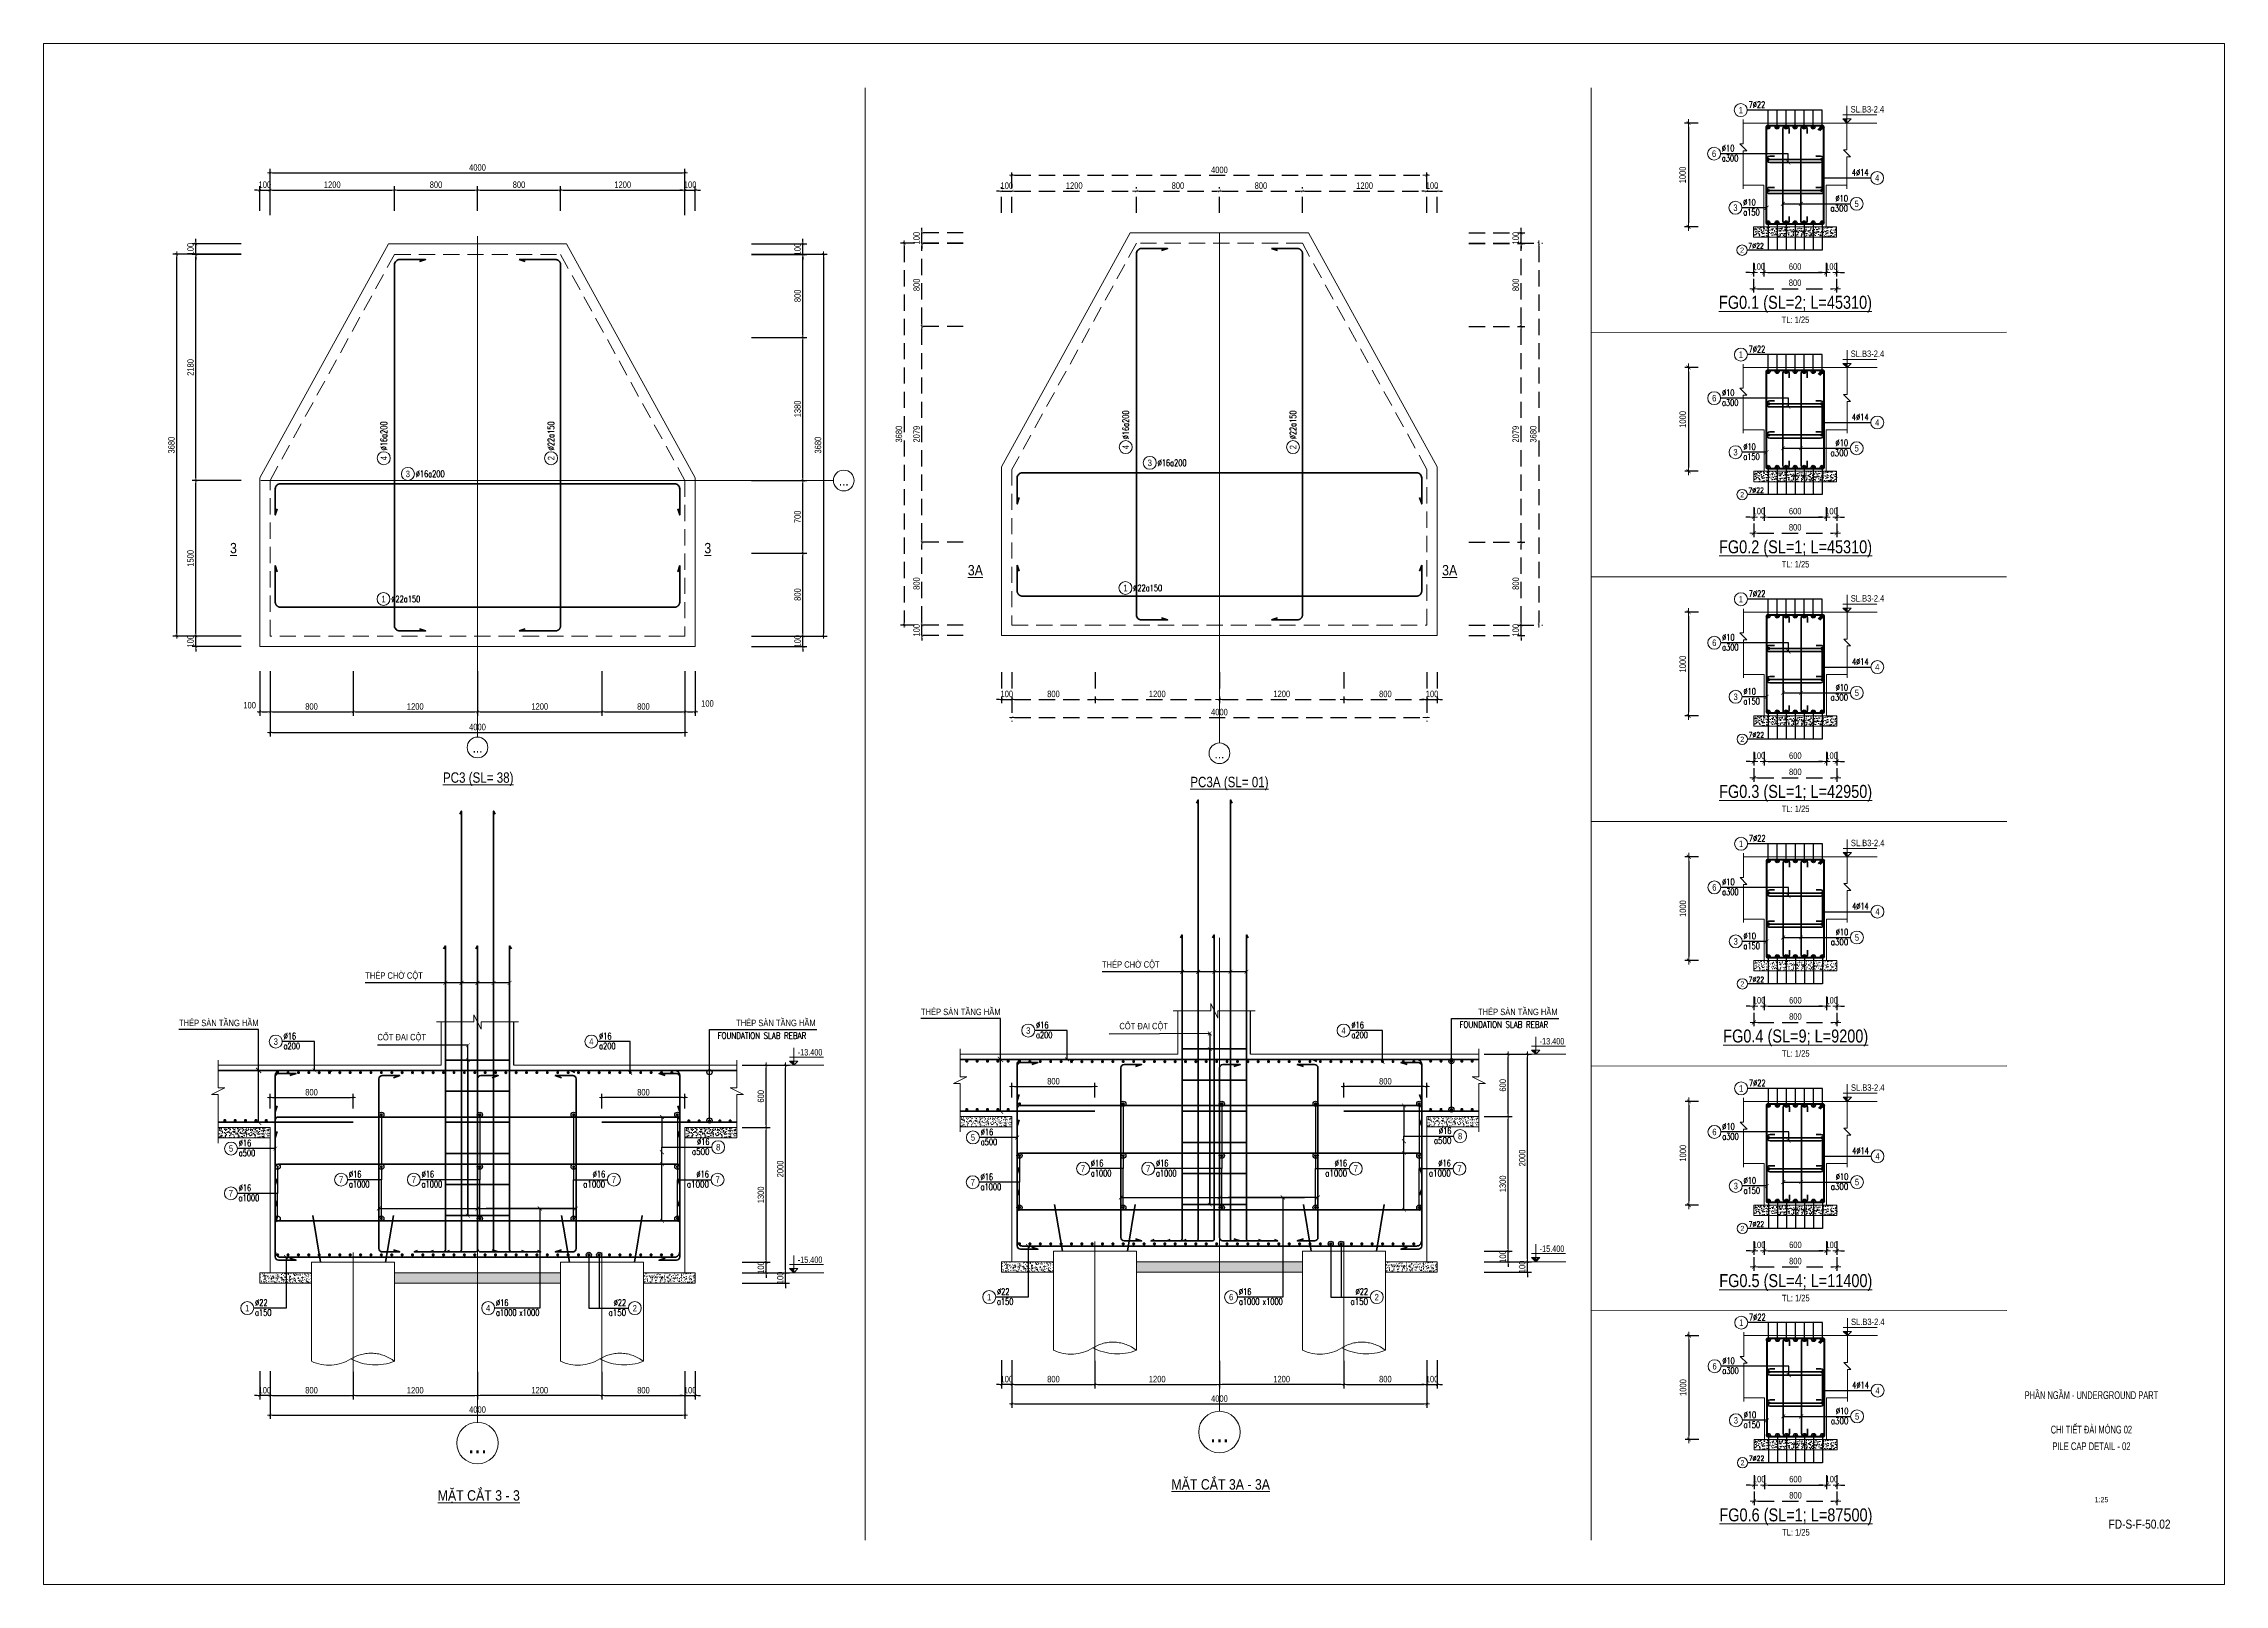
# Paper-space layout 'FD-S-F-50.02' of a CAD drawing. Header units: millimetres. Extents: x 0 to 841, y 0 to 594.
# The model-space entities are those that its viewports show. They can reach past a viewport. Long polylines and large blocks are cut down to what shows.
import ezdxf
from ezdxf.enums import TextEntityAlignment as Align

# ---------------------------------------------------------------- set-up
doc = ezdxf.new("R2010")
doc.units = ezdxf.units.MM
doc.header["$MEASUREMENT"] = 0
for name, pattern in [('CENTER2', [28.575, 19.05, -3.175, 3.175, -3.175]), ('DASHED2', [0.375, 0.25, -0.125]), ('HIDDEN', [0.375, 0.25, -0.125])]:
    doc.linetypes.add(name, pattern=pattern)
doc.layers.get('Defpoints').update_dxf_attribs({"color": 252})
for name, color, linetype, lineweight in [('KC-COT', 3, 'Continuous', 25), ('KC-TRUC', 5, 'CENTER2', 18), ('NDC_S_ANNO', 7, 'Continuous', 20), ('NDC_S_AXIS', 5, 'CENTER2', 15), ('NDC_S_BREAK-LINE', 1, 'Continuous', 15), ('NDC_S_CONTINUOUS', 3, 'Continuous', 20), ('NDC_S_DIM', 1, 'Continuous', 9), ('NDC_S_ENG TEXT', 2, 'Continuous', 9), ('NDC_S_ENG TITLE', 3, 'Continuous', 20), ('NDC_S_HATCH MATERIAL', 8, 'Continuous', 13), ('NDC_S_LEADER', 1, 'Continuous', 9), ('NDC_S_REBAR', 4, 'Continuous', 35), ('NDC_S_STIRRUP', 4, 'Continuous', 40), ('NDC_S_TEXT SYMBOL', 7, 'Continuous', 20), ('NDC_S_THIN LINE', 1, 'Continuous', 5), ('NDC_S_VN TEXT', 7, 'Continuous', 9), ('NDC_S_VN TITLE', 6, 'Continuous', 9)]:
    doc.layers.add(name, color=color, linetype=linetype, lineweight=lineweight)
doc.styles.add('ARIAL', font='arial.ttf', dxfattribs={"width": 0.8})
doc.styles.add('NDC_ANNO', font='', dxfattribs={"width": 0.8})
doc.styles.add('NDC_ARIAL', font='arial.ttf', dxfattribs={"width": 0.8})
doc.styles.add('NDC_ROMANS', font='romans.shx', dxfattribs={"width": 0.8})
doc.styles.get('NDC_ANNO').set_extended_font_data('Dotum')
doc.dimstyles.new('NDC_1-25', dxfattribs={"dimscale": 25, "dimtxt": 2.5, "dimasz": 1, "dimexe": 1.5, "dimexo": 0, "dimgap": 0.8, "dimtad": 1, "dimdec": 0, "dimdsep": 46, "dimtxsty": 'NDC_ARIAL', "dimblk": 'DIMMARK', "dimcen": 49999.938995, "dimdle": 1.5, "dimclrd": 1, "dimclre": 1, "dimclrt": 3, "dimadec": 0, "dimazin": 0, "dimtfac": 1, "dimtdec": 0, "dimtix": 1, "dimtmove": 2, "dimatfit": 3, "dimfxl": 1, "dimarcsym": 0})
doc.dimstyles.new('NDC_dim_25', dxfattribs={"dimscale": 25, "dimtxt": 2.5, "dimasz": 1.5, "dimexe": 1.5, "dimexo": 0, "dimgap": 1, "dimtad": 1, "dimdec": 0, "dimzin": 0, "dimdsep": 46, "dimtxsty": 'ARIAL', "dimblk": 'DIMMARK', "dimcen": 0.09, "dimdle": 1.2, "dimclrd": 1, "dimclre": 1, "dimclrt": 3, "dimadec": 0, "dimazin": 0, "dimtfac": 1, "dimtdec": 0, "dimtix": 1, "dimtofl": 0, "dimtmove": 0, "dimatfit": 3, "dimfxl": 3.75, "dimfxlon": 1, "dimtolj": 1, "dimtzin": 0, "dimarcsym": 0})
doc.dimstyles.new('NDC_dim_50', dxfattribs={"dimscale": 50, "dimtxt": 2.5, "dimasz": 1.5, "dimexe": 1.5, "dimexo": 0, "dimgap": 1, "dimtad": 1, "dimdec": 0, "dimzin": 0, "dimdsep": 46, "dimtxsty": 'ARIAL', "dimblk": 'DIMMARK', "dimcen": 0.09, "dimdle": 1.2, "dimclrd": 1, "dimclre": 1, "dimclrt": 3, "dimadec": 0, "dimazin": 0, "dimtfac": 1, "dimtdec": 0, "dimtix": 1, "dimtofl": 0, "dimtmove": 0, "dimatfit": 3, "dimfxl": 6, "dimtolj": 1, "dimtzin": 0, "dimarcsym": 0})

psp = doc.layouts.new('FD-S-F-50.02')

# ---------------------------------------------------------------- texts
at = {"color": 1, "linetype": 'Continuous', "style": 'NDC_ARIAL', "width": 0.85}
psp.add_text('1:25', height=2, dxfattribs=at).set_placement((793.62, 32.69), align=Align.MIDDLE_CENTER)
at = {"color": 1, "linetype": 'Continuous', "char_height": 3, "style": 'NDC_ARIAL'}
for s, insert, width, attachment_point in [('{\\W0.6;PHẦN NGẦM - UNDERGROUND PART}', (789.72, 72.93), 79.0015, 5), ('{\\W0.6;CHI TIẾT ĐÀI MÓNG 02}', (789.72, 61.17), 69.0096, 2), ('{\\W0.7;PILE CAP DETAIL - 02}', (789.72, 51.72), 65.5189, 8)]:
    psp.add_mtext(s, dxfattribs=dict(at, insert=insert, width=width, attachment_point=attachment_point))
at = {"color": 1, "linetype": 'Continuous', "insert": (820.23, 23.2), "char_height": 3.5, "attachment_point": 6, "style": 'NDC_ARIAL'}
psp.add_mtext('{\\W0.8;FD-S-F-50.02}', dxfattribs=at)

msp = doc.modelspace()

# ---------------------------------------------------------------- texts
at = {"layer": 'NDC_S_VN TEXT', "color": 3, "style": 'NDC_ROMANS', "width": 0.75}
for p in [(32690.1, 2694.5), (25522.5, 2589.1)]:
    msp.add_text('x1000', height=62.5, dxfattribs=at).set_placement(p)
at = {"layer": 'NDC_S_VN TEXT', "style": 'NDC_ARIAL', "width": 0.85}
for s, p in [('%%UMẶT CẮT 3 - 3', (25133.3, 857.4)), ('%%UMẶT CẮT 3A - 3A', (32286.4, 963.8))]:
    msp.add_text(s, height=100, dxfattribs=at).set_placement(p, align=Align.MIDDLE_CENTER)
at = {"layer": 'NDC_S_VN TEXT', "char_height": 62.5, "style": 'NDC_ARIAL', "bg_fill": 3, "box_fill_scale": 1.2, "bg_fill_color": 256, "bg_fill_transparency": 0}
for insert, attachment_point, rotation in [((29396.8, 5517.4), 4, 360), ((35534.6, 5517.4), 6, 0), ((22243.8, 5411), 4, 360), ((28381.6, 5411), 6, 0)]:
    msp.add_mtext('THÉP SÀN TẦNG HẦM', dxfattribs=dict(at, insert=insert, attachment_point=attachment_point, rotation=rotation))
at = {"layer": 'NDC_S_VN TITLE', "style": 'NDC_ARIAL', "width": 0.85}
for s, p in [('%%U3', (22768, 9987.7)), ('%%U3', (27341, 9987.7)), ('%%U3A', (29921, 9774.8)), ('%%U3A', (34494, 9774.8))]:
    msp.add_text(s, height=100, dxfattribs=at).set_placement(p, align=Align.MIDDLE_CENTER)

# ---------------------------------------------------------------- blocks, each defined once
blk = doc.blocks.new('DIMMARK')
at = {"layer": 'NDC_S_DIM', "color": 1}
blk.add_line((-1.5, 0), (1, 0), dxfattribs=at)
at = {"layer": 'NDC_S_DIM', "color": 2, "const_width": 0.15}
blk.add_lwpolyline([(-0.5, -0.5), (0.5, 0.5)], dxfattribs=at)
blk = doc.blocks.new('*D444')
at = {"layer": 'Defpoints', "color": 0, "transparency": 16777216}
for p in [(26321, 4691), (26321, 4585), (27121, 4585)]:
    blk.add_point(p, dxfattribs=at)
at = {"layer": 'NDC_S_DIM', "color": 1, "lineweight": -2, "transparency": 16777216}
for p, q in [((26321, 4585), (26321, 4728)), ((27096, 4691), (26346, 4691)), ((27121, 4585), (27121, 4728))]:
    blk.add_line(p, q, dxfattribs=at)
at = {"layer": 'NDC_S_DIM', "color": 1, "lineweight": -2, "transparency": 16777216, "xscale": 25, "yscale": 25, "zscale": 25, "rotation": 180}
blk.add_blockref('DIMMARK', (26321, 4691), dxfattribs=at)
at = {"layer": 'NDC_S_DIM', "color": 1, "lineweight": -2, "transparency": 16777216, "xscale": 25, "yscale": 25, "zscale": 25}
blk.add_blockref('DIMMARK', (27121, 4691), dxfattribs=at)
at = {"layer": 'NDC_S_DIM', "color": 3, "transparency": 16777216, "insert": (26721, 4743), "char_height": 62.5, "attachment_point": 5, "style": 'NDC_ARIAL'}
blk.add_mtext('800', dxfattribs=at)
blk = doc.blocks.new('*D445')
at = {"layer": 'Defpoints', "color": 0, "transparency": 16777216}
for p in [(23921, 4691), (23121, 4585), (23921, 4585)]:
    blk.add_point(p, dxfattribs=at)
at = {"layer": 'NDC_S_DIM', "color": 1, "lineweight": -2, "transparency": 16777216}
for p, q in [((23121, 4585), (23121, 4728)), ((23146, 4691), (23896, 4691)), ((23921, 4585), (23921, 4728))]:
    blk.add_line(p, q, dxfattribs=at)
at = {"layer": 'NDC_S_DIM', "color": 1, "lineweight": -2, "transparency": 16777216, "xscale": 25, "yscale": 25, "zscale": 25, "rotation": 180}
blk.add_blockref('DIMMARK', (23121, 4691), dxfattribs=at)
at = {"layer": 'NDC_S_DIM', "color": 1, "lineweight": -2, "transparency": 16777216, "xscale": 25, "yscale": 25, "zscale": 25}
blk.add_blockref('DIMMARK', (23921, 4691), dxfattribs=at)
at = {"layer": 'NDC_S_DIM', "color": 3, "transparency": 16777216, "insert": (23521, 4743), "char_height": 62.5, "attachment_point": 5, "style": 'NDC_ARIAL'}
blk.add_mtext('800', dxfattribs=at)
blk = doc.blocks.new('*U8')
at = {"layer": 'NDC_S_DIM'}
blk.add_circle((0, 0), 5, dxfattribs=at)
at = {"color": 7, "style": 'ARIAL', "width": 0.8}
blk.add_attdef('GRID', text='', height=5, dxfattribs=at).set_placement((0, 0), align=Align.MIDDLE)
blk = doc.blocks.new('*D446')
at = {"layer": 'Defpoints', "color": 0, "transparency": 16777216}
for p in [(27672, 4404), (27904, 4404), (27672, 3104)]:
    blk.add_point(p, dxfattribs=at)
at = {"layer": 'NDC_S_DIM', "color": 1, "lineweight": -2, "transparency": 16777216}
for p, q in [((27672, 4404), (27942, 4404)), ((27904, 3129), (27904, 4379)), ((27672, 3104), (27942, 3104))]:
    blk.add_line(p, q, dxfattribs=at)
at = {"layer": 'NDC_S_DIM', "color": 1, "lineweight": -2, "transparency": 16777216, "xscale": 25, "yscale": 25, "zscale": 25}
for p, rotation in [((27904, 4404), 90), ((27904, 3104), 270)]:
    blk.add_blockref('DIMMARK', p, dxfattribs=dict(at, rotation=rotation))
at = {"layer": 'NDC_S_DIM', "color": 3, "transparency": 16777216, "insert": (27853, 3754), "char_height": 62.5, "attachment_point": 5, "rotation": 90, "style": 'NDC_ARIAL'}
blk.add_mtext('1300', dxfattribs=at)
blk = doc.blocks.new('*D447')
at = {"layer": 'Defpoints', "color": 0, "transparency": 16777216}
for p in [(27672, 3104), (27672, 3004), (27904, 3104)]:
    blk.add_point(p, dxfattribs=at)
at = {"layer": 'NDC_S_DIM', "color": 1, "lineweight": -2, "transparency": 16777216}
for p, q in [((27904, 3129), (27904, 3154)), ((27672, 3104), (27942, 3104)), ((27672, 3004), (27942, 3004)), ((27904, 3004), (27904, 3104)), ((27904, 2979), (27904, 2954))]:
    blk.add_line(p, q, dxfattribs=at)
at = {"layer": 'NDC_S_DIM', "color": 1, "lineweight": -2, "transparency": 16777216, "xscale": 25, "yscale": 25, "zscale": 25}
for p, rotation in [((27904, 3104), 270), ((27904, 3004), 90)]:
    blk.add_blockref('DIMMARK', p, dxfattribs=dict(at, rotation=rotation))
at = {"layer": 'NDC_S_DIM', "color": 3, "transparency": 16777216, "insert": (27853, 3054), "char_height": 62.5, "attachment_point": 5, "rotation": 90, "style": 'NDC_ARIAL'}
blk.add_mtext('100', dxfattribs=at)
blk = doc.blocks.new('*D448')
at = {"layer": 'Defpoints', "color": 0, "transparency": 16777216}
for p in [(27672, 5004), (28092, 5004), (27672, 3004)]:
    blk.add_point(p, dxfattribs=at)
at = {"layer": 'NDC_S_DIM', "color": 1, "lineweight": -2, "transparency": 16777216}
for p, q in [((27672, 5004), (28129, 5004)), ((28092, 3029), (28092, 4979)), ((27672, 3004), (28129, 3004))]:
    blk.add_line(p, q, dxfattribs=at)
at = {"layer": 'NDC_S_DIM', "color": 1, "lineweight": -2, "transparency": 16777216, "xscale": 25, "yscale": 25, "zscale": 25}
for p, rotation in [((28092, 5004), 90), ((28092, 3004), 270)]:
    blk.add_blockref('DIMMARK', p, dxfattribs=dict(at, rotation=rotation))
at = {"layer": 'NDC_S_DIM', "color": 3, "transparency": 16777216, "insert": (28040, 4004), "char_height": 62.5, "attachment_point": 5, "rotation": 90, "style": 'NDC_ARIAL'}
blk.add_mtext('2000', dxfattribs=at)
blk = doc.blocks.new('*D449')
at = {"layer": 'Defpoints', "color": 0, "transparency": 16777216}
for p in [(27672, 3004), (28092, 3004), (27672, 2904)]:
    blk.add_point(p, dxfattribs=at)
at = {"layer": 'NDC_S_DIM', "color": 1, "lineweight": -2, "transparency": 16777216}
for p, q in [((27672, 3004), (28129, 3004)), ((28092, 3029), (28092, 3054)), ((28092, 2904), (28092, 3004)), ((27672, 2904), (28129, 2904)), ((28092, 2879), (28092, 2854))]:
    blk.add_line(p, q, dxfattribs=at)
at = {"layer": 'NDC_S_DIM', "color": 1, "lineweight": -2, "transparency": 16777216, "xscale": 25, "yscale": 25, "zscale": 25}
for p, rotation in [((28092, 3004), 270), ((28092, 2904), 90)]:
    blk.add_blockref('DIMMARK', p, dxfattribs=dict(at, rotation=rotation))
at = {"layer": 'NDC_S_DIM', "color": 3, "transparency": 16777216, "insert": (28040, 2954), "char_height": 62.5, "attachment_point": 5, "rotation": 90, "style": 'NDC_ARIAL'}
blk.add_mtext('100', dxfattribs=at)
blk = doc.blocks.new('*D450')
at = {"layer": 'Defpoints', "color": 0, "transparency": 16777216}
for p in [(23121, 2055), (27121, 2055), (27121, 1632)]:
    blk.add_point(p, dxfattribs=at)
at = {"layer": 'NDC_S_DIM', "color": 1, "lineweight": -2, "transparency": 16777216}
for p, q in [((23121, 2055), (23121, 1595)), ((27121, 2055), (27121, 1595)), ((23146, 1632), (27096, 1632))]:
    blk.add_line(p, q, dxfattribs=at)
at = {"layer": 'NDC_S_DIM', "color": 1, "lineweight": -2, "transparency": 16777216, "xscale": 25, "yscale": 25, "zscale": 25, "rotation": 180}
blk.add_blockref('DIMMARK', (23121, 1632), dxfattribs=at)
at = {"layer": 'NDC_S_DIM', "color": 1, "lineweight": -2, "transparency": 16777216, "xscale": 25, "yscale": 25, "zscale": 25}
blk.add_blockref('DIMMARK', (27121, 1632), dxfattribs=at)
at = {"layer": 'NDC_S_DIM', "color": 3, "transparency": 16777216, "insert": (25121, 1684), "char_height": 62.5, "attachment_point": 5, "style": 'NDC_ARIAL'}
blk.add_mtext('4000', dxfattribs=at)
blk = doc.blocks.new('*D451')
at = {"layer": 'Defpoints', "color": 0, "transparency": 16777216}
for p in [(27121, 2055), (27221, 2055), (27221, 1820)]:
    blk.add_point(p, dxfattribs=at)
at = {"layer": 'NDC_S_DIM', "color": 1, "lineweight": -2, "transparency": 16777216}
for p, q in [((27121, 2055), (27121, 1782)), ((27221, 2055), (27221, 1782)), ((27096, 1820), (27071, 1820)), ((27121, 1820), (27221, 1820)), ((27246, 1820), (27271, 1820))]:
    blk.add_line(p, q, dxfattribs=at)
at = {"layer": 'NDC_S_DIM', "color": 1, "lineweight": -2, "transparency": 16777216, "xscale": 25, "yscale": 25, "zscale": 25}
blk.add_blockref('DIMMARK', (27121, 1820), dxfattribs=at)
at = {"layer": 'NDC_S_DIM', "color": 1, "lineweight": -2, "transparency": 16777216, "xscale": 25, "yscale": 25, "zscale": 25, "rotation": 180}
blk.add_blockref('DIMMARK', (27221, 1820), dxfattribs=at)
at = {"layer": 'NDC_S_DIM', "color": 3, "transparency": 16777216, "insert": (27171, 1871), "char_height": 62.5, "attachment_point": 5, "style": 'NDC_ARIAL'}
blk.add_mtext('100', dxfattribs=at)
blk = doc.blocks.new('*D452')
at = {"layer": 'Defpoints', "color": 0, "transparency": 16777216}
for p in [(26321, 2047), (27121, 2055), (27121, 1820)]:
    blk.add_point(p, dxfattribs=at)
at = {"layer": 'NDC_S_DIM', "color": 1, "lineweight": -2, "transparency": 16777216}
for p, q in [((26321, 2047), (26321, 1782)), ((27121, 2055), (27121, 1782)), ((26346, 1820), (27096, 1820))]:
    blk.add_line(p, q, dxfattribs=at)
at = {"layer": 'NDC_S_DIM', "color": 1, "lineweight": -2, "transparency": 16777216, "xscale": 25, "yscale": 25, "zscale": 25, "rotation": 180}
blk.add_blockref('DIMMARK', (26321, 1820), dxfattribs=at)
at = {"layer": 'NDC_S_DIM', "color": 1, "lineweight": -2, "transparency": 16777216, "xscale": 25, "yscale": 25, "zscale": 25}
blk.add_blockref('DIMMARK', (27121, 1820), dxfattribs=at)
at = {"layer": 'NDC_S_DIM', "color": 3, "transparency": 16777216, "insert": (26721, 1871), "char_height": 62.5, "attachment_point": 5, "style": 'NDC_ARIAL'}
blk.add_mtext('800', dxfattribs=at)
blk = doc.blocks.new('*D453')
at = {"layer": 'Defpoints', "color": 0, "transparency": 16777216}
for p in [(23121, 2055), (23921, 2047), (23921, 1820)]:
    blk.add_point(p, dxfattribs=at)
at = {"layer": 'NDC_S_DIM', "color": 1, "lineweight": -2, "transparency": 16777216}
for p, q in [((23121, 2055), (23121, 1782)), ((23921, 2047), (23921, 1782)), ((23146, 1820), (23896, 1820))]:
    blk.add_line(p, q, dxfattribs=at)
at = {"layer": 'NDC_S_DIM', "color": 1, "lineweight": -2, "transparency": 16777216, "xscale": 25, "yscale": 25, "zscale": 25, "rotation": 180}
blk.add_blockref('DIMMARK', (23121, 1820), dxfattribs=at)
at = {"layer": 'NDC_S_DIM', "color": 1, "lineweight": -2, "transparency": 16777216, "xscale": 25, "yscale": 25, "zscale": 25}
blk.add_blockref('DIMMARK', (23921, 1820), dxfattribs=at)
at = {"layer": 'NDC_S_DIM', "color": 3, "transparency": 16777216, "insert": (23521, 1871), "char_height": 62.5, "attachment_point": 5, "style": 'NDC_ARIAL'}
blk.add_mtext('800', dxfattribs=at)
blk = doc.blocks.new('*D454')
at = {"layer": 'Defpoints', "color": 0, "transparency": 16777216}
for p in [(23021, 2055), (23121, 2055), (23021, 1820)]:
    blk.add_point(p, dxfattribs=at)
at = {"layer": 'NDC_S_DIM', "color": 1, "lineweight": -2, "transparency": 16777216}
for p, q in [((23021, 2055), (23021, 1782)), ((23121, 2055), (23121, 1782)), ((22996, 1820), (22971, 1820)), ((23121, 1820), (23021, 1820)), ((23146, 1820), (23171, 1820))]:
    blk.add_line(p, q, dxfattribs=at)
at = {"layer": 'NDC_S_DIM', "color": 1, "lineweight": -2, "transparency": 16777216, "xscale": 25, "yscale": 25, "zscale": 25}
blk.add_blockref('DIMMARK', (23021, 1820), dxfattribs=at)
at = {"layer": 'NDC_S_DIM', "color": 1, "lineweight": -2, "transparency": 16777216, "xscale": 25, "yscale": 25, "zscale": 25, "rotation": 180}
blk.add_blockref('DIMMARK', (23121, 1820), dxfattribs=at)
at = {"layer": 'NDC_S_DIM', "color": 3, "transparency": 16777216, "insert": (23071, 1871), "char_height": 62.5, "attachment_point": 5, "style": 'NDC_ARIAL'}
blk.add_mtext('100', dxfattribs=at)
blk = doc.blocks.new('*U458')
at = {"layer": 'KC-TRUC', "ltscale": 30}
blk.add_line((0, 194), (0, -1004), dxfattribs=at)
at = {"layer": 'NDC_S_HATCH MATERIAL', "color": 2, "linetype": 'HIDDEN', "ltscale": 500}
blk.add_lwpolyline([(400, -855), (400, 99), (-400, 99), (-400, -855)], dxfattribs=at)
for centre, major_axis, start_param, end_param in [((-232, -492), (-283, 283), 1.921341, 2.912184), ((173, -1143), (-259, 259), -1.452433, -0.227584), ((215, -379), (361, 361), 3.446929, 4.297833)]:
    blk.add_ellipse(centre, major_axis=major_axis, ratio=1, start_param=start_param, end_param=end_param, dxfattribs=at)
at = {"layer": 'NDC_S_REBAR', "linetype": 'HIDDEN', "ltscale": 200}
for p, q in [((-389, 551), (-314, 100)), ((314, 100), (389, 551))]:
    blk.add_line(p, q, dxfattribs=at)
blk = doc.blocks.new('*D455')
at = {"layer": 'Defpoints', "color": 0, "transparency": 16777216}
for p in [(23921, 2047), (25121, 2047), (25121, 1820)]:
    blk.add_point(p, dxfattribs=at)
at = {"layer": 'NDC_S_DIM', "color": 1, "lineweight": -2, "transparency": 16777216}
for p, q in [((23921, 2047), (23921, 1782)), ((25121, 2047), (25121, 1782)), ((23946, 1820), (25096, 1820))]:
    blk.add_line(p, q, dxfattribs=at)
at = {"layer": 'NDC_S_DIM', "color": 1, "lineweight": -2, "transparency": 16777216, "xscale": 25, "yscale": 25, "zscale": 25, "rotation": 180}
blk.add_blockref('DIMMARK', (23921, 1820), dxfattribs=at)
at = {"layer": 'NDC_S_DIM', "color": 1, "lineweight": -2, "transparency": 16777216, "xscale": 25, "yscale": 25, "zscale": 25}
blk.add_blockref('DIMMARK', (25121, 1820), dxfattribs=at)
at = {"layer": 'NDC_S_DIM', "color": 3, "transparency": 16777216, "insert": (24521, 1871), "char_height": 62.5, "attachment_point": 5, "style": 'NDC_ARIAL'}
blk.add_mtext('1200', dxfattribs=at)
blk = doc.blocks.new('*D456')
at = {"layer": 'Defpoints', "color": 0, "transparency": 16777216}
for p in [(25121, 2047), (26321, 2047), (25121, 1820)]:
    blk.add_point(p, dxfattribs=at)
at = {"layer": 'NDC_S_DIM', "color": 1, "lineweight": -2, "transparency": 16777216}
for p, q in [((25121, 2047), (25121, 1782)), ((26321, 2047), (26321, 1782)), ((26296, 1820), (25146, 1820))]:
    blk.add_line(p, q, dxfattribs=at)
at = {"layer": 'NDC_S_DIM', "color": 1, "lineweight": -2, "transparency": 16777216, "xscale": 25, "yscale": 25, "zscale": 25, "rotation": 180}
blk.add_blockref('DIMMARK', (25121, 1820), dxfattribs=at)
at = {"layer": 'NDC_S_DIM', "color": 1, "lineweight": -2, "transparency": 16777216, "xscale": 25, "yscale": 25, "zscale": 25}
blk.add_blockref('DIMMARK', (26321, 1820), dxfattribs=at)
at = {"layer": 'NDC_S_DIM', "color": 3, "transparency": 16777216, "insert": (25721, 1871), "char_height": 62.5, "attachment_point": 5, "style": 'NDC_ARIAL'}
blk.add_mtext('1200', dxfattribs=at)
blk = doc.blocks.new('*D457')
at = {"layer": 'Defpoints', "color": 0, "transparency": 16777216}
for p in [(27672, 5004), (27904, 5004), (27672, 4404)]:
    blk.add_point(p, dxfattribs=at)
at = {"layer": 'NDC_S_DIM', "color": 1, "lineweight": -2, "transparency": 16777216}
for p, q in [((27672, 5004), (27942, 5004)), ((27904, 4429), (27904, 4979)), ((27672, 4404), (27942, 4404))]:
    blk.add_line(p, q, dxfattribs=at)
at = {"layer": 'NDC_S_DIM', "color": 1, "lineweight": -2, "transparency": 16777216, "xscale": 25, "yscale": 25, "zscale": 25}
for p, rotation in [((27904, 5004), 90), ((27904, 4404), 270)]:
    blk.add_blockref('DIMMARK', p, dxfattribs=dict(at, rotation=rotation))
at = {"layer": 'NDC_S_DIM', "color": 3, "transparency": 16777216, "insert": (27853, 4704), "char_height": 62.5, "attachment_point": 5, "rotation": 90, "style": 'NDC_ARIAL'}
blk.add_mtext('600', dxfattribs=at)
blk = doc.blocks.new('kata_block_THEP')
at = {"layer": 'NDC_S_REBAR', "color": 0}
for p, q in [((-0.5, 0), (0.5, 0)), ((-0.35, 0.35), (0.35, -0.35)), ((0.35, 0.35), (-0.35, -0.35)), ((0, 0.5), (0, -0.5))]:
    blk.add_line(p, q, dxfattribs=at)
at = {"layer": 'NDC_S_REBAR', "color": 0, "const_width": 0.0833}
blk.add_lwpolyline([(-0.5, 0, 1), (0.5, 0, 1), (-0.5, 0, 1)], format="xyb", dxfattribs=at)
blk = doc.blocks.new('*U11')
blk.add_circle((-2.5, 0), 2.5)
at = {"layer": 'NDC_S_VN TEXT', "color": 7, "style": 'ARIAL', "width": 0.8}
blk.add_attdef('SH2', text='', height=2.5, dxfattribs=at).set_placement((-2.5, 0), align=Align.MIDDLE)
at = {"layer": 'NDC_S_VN TEXT', "color": 3, "style": 'NDC_ROMANS', "width": 0.75}
for tag, p in [('DK1', (0.5, 0.85)), ('KC1', (0.5, -2.97))]:
    blk.add_attdef(tag, p, '', height=2.5, dxfattribs=at)
blk = doc.blocks.new('*U12')
blk.add_circle((2.5, 0), 2.5)
at = {"layer": 'NDC_S_VN TEXT', "color": 3, "style": 'NDC_ROMANS'}
for tag, width, p in [('DK2', 0.75, (-0.85, 0.85)), ('KC2', 0.8, (-0.85, -2.97))]:
    blk.add_attdef(tag, text='', height=2.5, dxfattribs=dict(at, width=width)).set_placement(p, align=Align.RIGHT)
at = {"layer": 'NDC_S_VN TEXT', "color": 7, "style": 'ARIAL', "width": 0.8}
blk.add_attdef('SH3', text='', height=2.5, dxfattribs=at).set_placement((2.5, 0), align=Align.MIDDLE)
blk = doc.blocks.new('CD')
blk.add_hatch(color=2).paths.add_polyline_path([(0, 160), (-161, 160), (0, 0)])
at = {"ltscale": 50}
h = blk.add_hatch(dxfattribs=at)
h.set_pattern_fill('ANSI31', color=8, scale=140.625054, style=0)
h.set_pattern_definition([(45, (6e-10, 0), (-315.7, 315.7), [])])
h.paths.add_polyline_path([(0, 160), (0, 0), (161, 160)])
at = {"color": 8, "ltscale": 50}
for p, q in [((1156, 0), (-164, 0)), ((-159, 314), (1147, 314))]:
    blk.add_line(p, q, dxfattribs=at)
for points in [[(0, 0), (-161, 160), (0, 160)], [(0, 669), (0, 0)], [(0, 0), (161, 160), (0, 160)]]:
    blk.add_lwpolyline(points, dxfattribs=at)
at = {"color": 3, "style": 'NDC_ARIAL', "width": 0.7}
blk.add_attdef('COT', (154, 375), '', height=250, dxfattribs=at)
blk = doc.blocks.new('*D459')
at = {"layer": 'Defpoints', "color": 0, "transparency": 16777216}
for p in [(23021, 8803), (23121, 8803), (23121, 8409)]:
    blk.add_point(p, dxfattribs=at)
at = {"layer": 'NDC_S_DIM', "color": 1, "lineweight": -2, "transparency": 16777216}
for p, q in [((23021, 8803), (23021, 8372)), ((23121, 8803), (23121, 8372)), ((23046, 8409), (23096, 8409))]:
    blk.add_line(p, q, dxfattribs=at)
at = {"layer": 'NDC_S_DIM', "color": 1, "lineweight": -2, "transparency": 16777216, "xscale": 25, "yscale": 25, "zscale": 25, "rotation": 180}
blk.add_blockref('DIMMARK', (23021, 8409), dxfattribs=at)
at = {"layer": 'NDC_S_DIM', "color": 1, "lineweight": -2, "transparency": 16777216, "xscale": 25, "yscale": 25, "zscale": 25}
blk.add_blockref('DIMMARK', (23121, 8409), dxfattribs=at)
at = {"layer": 'NDC_S_DIM', "color": 3, "transparency": 16777216, "insert": (22924, 8473), "char_height": 62.5, "attachment_point": 5, "style": 'NDC_ARIAL'}
blk.add_mtext('100', dxfattribs=at)
blk = doc.blocks.new('*D460')
at = {"layer": 'Defpoints', "color": 0, "transparency": 16777216}
for p in [(23121, 8803), (23921, 8803), (23921, 8409)]:
    blk.add_point(p, dxfattribs=at)
at = {"layer": 'NDC_S_DIM', "color": 1, "lineweight": -2, "transparency": 16777216}
for p, q in [((23121, 8803), (23121, 8372)), ((23921, 8803), (23921, 8372)), ((23146, 8409), (23896, 8409))]:
    blk.add_line(p, q, dxfattribs=at)
at = {"layer": 'NDC_S_DIM', "color": 1, "lineweight": -2, "transparency": 16777216, "xscale": 25, "yscale": 25, "zscale": 25, "rotation": 180}
blk.add_blockref('DIMMARK', (23121, 8409), dxfattribs=at)
at = {"layer": 'NDC_S_DIM', "color": 1, "lineweight": -2, "transparency": 16777216, "xscale": 25, "yscale": 25, "zscale": 25}
blk.add_blockref('DIMMARK', (23921, 8409), dxfattribs=at)
at = {"layer": 'NDC_S_DIM', "color": 3, "transparency": 16777216, "insert": (23521, 8461), "char_height": 62.5, "attachment_point": 5, "style": 'NDC_ARIAL'}
blk.add_mtext('800', dxfattribs=at)
blk = doc.blocks.new('*D461')
at = {"layer": 'Defpoints', "color": 0, "transparency": 16777216}
for p in [(23921, 8803), (25121, 8803), (25121, 8409)]:
    blk.add_point(p, dxfattribs=at)
at = {"layer": 'NDC_S_DIM', "color": 1, "lineweight": -2, "transparency": 16777216}
for p, q in [((23921, 8803), (23921, 8372)), ((25121, 8803), (25121, 8372)), ((23946, 8409), (25096, 8409))]:
    blk.add_line(p, q, dxfattribs=at)
at = {"layer": 'NDC_S_DIM', "color": 1, "lineweight": -2, "transparency": 16777216, "xscale": 25, "yscale": 25, "zscale": 25, "rotation": 180}
blk.add_blockref('DIMMARK', (23921, 8409), dxfattribs=at)
at = {"layer": 'NDC_S_DIM', "color": 1, "lineweight": -2, "transparency": 16777216, "xscale": 25, "yscale": 25, "zscale": 25}
blk.add_blockref('DIMMARK', (25121, 8409), dxfattribs=at)
at = {"layer": 'NDC_S_DIM', "color": 3, "transparency": 16777216, "insert": (24521, 8461), "char_height": 62.5, "attachment_point": 5, "style": 'NDC_ARIAL'}
blk.add_mtext('1200', dxfattribs=at)
blk = doc.blocks.new('*D462')
at = {"layer": 'Defpoints', "color": 0, "transparency": 16777216}
for p in [(25121, 8803), (26321, 8803), (26321, 8409)]:
    blk.add_point(p, dxfattribs=at)
at = {"layer": 'NDC_S_DIM', "color": 1, "lineweight": -2, "transparency": 16777216}
for p, q in [((25121, 8803), (25121, 8372)), ((26321, 8803), (26321, 8372)), ((25146, 8409), (26296, 8409))]:
    blk.add_line(p, q, dxfattribs=at)
at = {"layer": 'NDC_S_DIM', "color": 1, "lineweight": -2, "transparency": 16777216, "xscale": 25, "yscale": 25, "zscale": 25, "rotation": 180}
blk.add_blockref('DIMMARK', (25121, 8409), dxfattribs=at)
at = {"layer": 'NDC_S_DIM', "color": 1, "lineweight": -2, "transparency": 16777216, "xscale": 25, "yscale": 25, "zscale": 25}
blk.add_blockref('DIMMARK', (26321, 8409), dxfattribs=at)
at = {"layer": 'NDC_S_DIM', "color": 3, "transparency": 16777216, "insert": (25721, 8461), "char_height": 62.5, "attachment_point": 5, "style": 'NDC_ARIAL'}
blk.add_mtext('1200', dxfattribs=at)
blk = doc.blocks.new('*D463')
at = {"layer": 'Defpoints', "color": 0, "transparency": 16777216}
for p in [(26321, 8803), (27121, 8803), (27121, 8409)]:
    blk.add_point(p, dxfattribs=at)
at = {"layer": 'NDC_S_DIM', "color": 1, "lineweight": -2, "transparency": 16777216}
for p, q in [((26321, 8803), (26321, 8372)), ((27121, 8803), (27121, 8372)), ((26346, 8409), (27096, 8409))]:
    blk.add_line(p, q, dxfattribs=at)
at = {"layer": 'NDC_S_DIM', "color": 1, "lineweight": -2, "transparency": 16777216, "xscale": 25, "yscale": 25, "zscale": 25, "rotation": 180}
blk.add_blockref('DIMMARK', (26321, 8409), dxfattribs=at)
at = {"layer": 'NDC_S_DIM', "color": 1, "lineweight": -2, "transparency": 16777216, "xscale": 25, "yscale": 25, "zscale": 25}
blk.add_blockref('DIMMARK', (27121, 8409), dxfattribs=at)
at = {"layer": 'NDC_S_DIM', "color": 3, "transparency": 16777216, "insert": (26721, 8461), "char_height": 62.5, "attachment_point": 5, "style": 'NDC_ARIAL'}
blk.add_mtext('800', dxfattribs=at)
blk = doc.blocks.new('*D464')
at = {"layer": 'Defpoints', "color": 0, "transparency": 16777216}
for p in [(27121, 8803), (27221, 8803), (27221, 8409)]:
    blk.add_point(p, dxfattribs=at)
at = {"layer": 'NDC_S_DIM', "color": 1, "lineweight": -2, "transparency": 16777216}
for p, q in [((27121, 8803), (27121, 8372)), ((27221, 8803), (27221, 8372)), ((27146, 8409), (27196, 8409))]:
    blk.add_line(p, q, dxfattribs=at)
at = {"layer": 'NDC_S_DIM', "color": 1, "lineweight": -2, "transparency": 16777216, "xscale": 25, "yscale": 25, "zscale": 25, "rotation": 180}
blk.add_blockref('DIMMARK', (27121, 8409), dxfattribs=at)
at = {"layer": 'NDC_S_DIM', "color": 1, "lineweight": -2, "transparency": 16777216, "xscale": 25, "yscale": 25, "zscale": 25}
blk.add_blockref('DIMMARK', (27221, 8409), dxfattribs=at)
at = {"layer": 'NDC_S_DIM', "color": 3, "transparency": 16777216, "insert": (27338, 8490), "char_height": 62.5, "attachment_point": 5, "style": 'NDC_ARIAL'}
blk.add_mtext('100', dxfattribs=at)
blk = doc.blocks.new('*D465')
at = {"layer": 'Defpoints', "color": 0, "transparency": 16777216}
for p in [(23121, 8803), (27121, 8803), (27121, 8211)]:
    blk.add_point(p, dxfattribs=at)
at = {"layer": 'NDC_S_DIM', "color": 1, "lineweight": -2, "transparency": 16777216}
for p, q in [((23121, 8803), (23121, 8173)), ((27121, 8803), (27121, 8173)), ((23146, 8211), (27096, 8211))]:
    blk.add_line(p, q, dxfattribs=at)
at = {"layer": 'NDC_S_DIM', "color": 1, "lineweight": -2, "transparency": 16777216, "xscale": 25, "yscale": 25, "zscale": 25, "rotation": 180}
blk.add_blockref('DIMMARK', (23121, 8211), dxfattribs=at)
at = {"layer": 'NDC_S_DIM', "color": 1, "lineweight": -2, "transparency": 16777216, "xscale": 25, "yscale": 25, "zscale": 25}
blk.add_blockref('DIMMARK', (27121, 8211), dxfattribs=at)
at = {"layer": 'NDC_S_DIM', "color": 3, "transparency": 16777216, "insert": (25121, 8263), "char_height": 62.5, "attachment_point": 5, "style": 'NDC_ARIAL'}
blk.add_mtext('4000', dxfattribs=at)
blk = doc.blocks.new('*D466')
at = {"layer": 'Defpoints', "color": 0, "transparency": 16777216}
for p in [(27764, 9140), (28259, 9140), (27764, 9040)]:
    blk.add_point(p, dxfattribs=at)
at = {"layer": 'NDC_S_DIM', "color": 1, "lineweight": -2, "transparency": 16777216}
for p, q in [((27764, 9140), (28297, 9140)), ((28259, 9165), (28259, 9190)), ((28259, 9040), (28259, 9140)), ((27764, 9040), (28297, 9040)), ((28259, 9015), (28259, 8990))]:
    blk.add_line(p, q, dxfattribs=at)
at = {"layer": 'NDC_S_DIM', "color": 1, "lineweight": -2, "transparency": 16777216, "xscale": 25, "yscale": 25, "zscale": 25}
for p, rotation in [((28259, 9140), 270), ((28259, 9040), 90)]:
    blk.add_blockref('DIMMARK', p, dxfattribs=dict(at, rotation=rotation))
at = {"layer": 'NDC_S_DIM', "color": 3, "transparency": 16777216, "insert": (28207, 9090), "char_height": 62.5, "attachment_point": 5, "rotation": 90, "style": 'NDC_ARIAL'}
blk.add_mtext('100', dxfattribs=at)
blk = doc.blocks.new('*D467')
at = {"layer": 'Defpoints', "color": 0, "transparency": 16777216}
for p in [(27764, 9940), (28259, 9940), (27764, 9140)]:
    blk.add_point(p, dxfattribs=at)
at = {"layer": 'NDC_S_DIM', "color": 1, "lineweight": -2, "transparency": 16777216}
for p, q in [((27764, 9940), (28297, 9940)), ((28259, 9165), (28259, 9915)), ((27764, 9140), (28297, 9140))]:
    blk.add_line(p, q, dxfattribs=at)
at = {"layer": 'NDC_S_DIM', "color": 1, "lineweight": -2, "transparency": 16777216, "xscale": 25, "yscale": 25, "zscale": 25}
for p, rotation in [((28259, 9940), 90), ((28259, 9140), 270)]:
    blk.add_blockref('DIMMARK', p, dxfattribs=dict(at, rotation=rotation))
at = {"layer": 'NDC_S_DIM', "color": 3, "transparency": 16777216, "insert": (28207, 9540), "char_height": 62.5, "attachment_point": 5, "rotation": 90, "style": 'NDC_ARIAL'}
blk.add_mtext('800', dxfattribs=at)
blk = doc.blocks.new('*D468')
at = {"layer": 'Defpoints', "color": 0, "transparency": 16777216}
for p in [(27764, 10639), (28259, 10639), (27764, 9940)]:
    blk.add_point(p, dxfattribs=at)
at = {"layer": 'NDC_S_DIM', "color": 1, "lineweight": -2, "transparency": 16777216}
for p, q in [((27764, 10639), (28297, 10639)), ((28259, 9965), (28259, 10614)), ((27764, 9940), (28297, 9940))]:
    blk.add_line(p, q, dxfattribs=at)
at = {"layer": 'NDC_S_DIM', "color": 1, "lineweight": -2, "transparency": 16777216, "xscale": 25, "yscale": 25, "zscale": 25}
for p, rotation in [((28259, 10639), 90), ((28259, 9940), 270)]:
    blk.add_blockref('DIMMARK', p, dxfattribs=dict(at, rotation=rotation))
at = {"layer": 'NDC_S_DIM', "color": 3, "transparency": 16777216, "insert": (28207, 10289), "char_height": 62.5, "attachment_point": 5, "rotation": 90, "style": 'NDC_ARIAL'}
blk.add_mtext('700', dxfattribs=at)
blk = doc.blocks.new('*D469')
at = {"layer": 'Defpoints', "color": 0, "transparency": 16777216}
for p in [(27764, 12019), (28259, 12019), (27764, 10639)]:
    blk.add_point(p, dxfattribs=at)
at = {"layer": 'NDC_S_DIM', "color": 1, "lineweight": -2, "transparency": 16777216}
for p, q in [((27764, 12019), (28297, 12019)), ((28259, 10664), (28259, 11994)), ((27764, 10639), (28297, 10639))]:
    blk.add_line(p, q, dxfattribs=at)
at = {"layer": 'NDC_S_DIM', "color": 1, "lineweight": -2, "transparency": 16777216, "xscale": 25, "yscale": 25, "zscale": 25}
for p, rotation in [((28259, 12019), 90), ((28259, 10639), 270)]:
    blk.add_blockref('DIMMARK', p, dxfattribs=dict(at, rotation=rotation))
at = {"layer": 'NDC_S_DIM', "color": 3, "transparency": 16777216, "insert": (28207, 11329), "char_height": 62.5, "attachment_point": 5, "rotation": 90, "style": 'NDC_ARIAL'}
blk.add_mtext('1380', dxfattribs=at)
blk = doc.blocks.new('*D470')
at = {"layer": 'Defpoints', "color": 0, "transparency": 16777216}
for p in [(27764, 12819), (28259, 12819), (27764, 12019)]:
    blk.add_point(p, dxfattribs=at)
at = {"layer": 'NDC_S_DIM', "color": 1, "lineweight": -2, "transparency": 16777216}
for p, q in [((27764, 12819), (28297, 12819)), ((28259, 12044), (28259, 12794)), ((27764, 12019), (28297, 12019))]:
    blk.add_line(p, q, dxfattribs=at)
at = {"layer": 'NDC_S_DIM', "color": 1, "lineweight": -2, "transparency": 16777216, "xscale": 25, "yscale": 25, "zscale": 25}
for p, rotation in [((28259, 12819), 90), ((28259, 12019), 270)]:
    blk.add_blockref('DIMMARK', p, dxfattribs=dict(at, rotation=rotation))
at = {"layer": 'NDC_S_DIM', "color": 3, "transparency": 16777216, "insert": (28207, 12419), "char_height": 62.5, "attachment_point": 5, "rotation": 90, "style": 'NDC_ARIAL'}
blk.add_mtext('800', dxfattribs=at)
blk = doc.blocks.new('*D471')
at = {"layer": 'Defpoints', "color": 0, "transparency": 16777216}
for p in [(27764, 12919), (28259, 12919), (27764, 12819)]:
    blk.add_point(p, dxfattribs=at)
at = {"layer": 'NDC_S_DIM', "color": 1, "lineweight": -2, "transparency": 16777216}
for p, q in [((27764, 12919), (28297, 12919)), ((28259, 12944), (28259, 12969)), ((28259, 12819), (28259, 12919)), ((27764, 12819), (28297, 12819)), ((28259, 12794), (28259, 12769))]:
    blk.add_line(p, q, dxfattribs=at)
at = {"layer": 'NDC_S_DIM', "color": 1, "lineweight": -2, "transparency": 16777216, "xscale": 25, "yscale": 25, "zscale": 25}
for p, rotation in [((28259, 12919), 270), ((28259, 12819), 90)]:
    blk.add_blockref('DIMMARK', p, dxfattribs=dict(at, rotation=rotation))
at = {"layer": 'NDC_S_DIM', "color": 3, "transparency": 16777216, "insert": (28207, 12869), "char_height": 62.5, "attachment_point": 5, "rotation": 90, "style": 'NDC_ARIAL'}
blk.add_mtext('100', dxfattribs=at)
blk = doc.blocks.new('*D472')
at = {"layer": 'Defpoints', "color": 0, "transparency": 16777216}
for p in [(27764, 12820), (27764, 9140), (28456, 9140)]:
    blk.add_point(p, dxfattribs=at)
at = {"layer": 'NDC_S_DIM', "color": 1, "lineweight": -2, "transparency": 16777216}
for p, q in [((27764, 12820), (28493, 12820)), ((28456, 12795), (28456, 9165)), ((27764, 9140), (28493, 9140))]:
    blk.add_line(p, q, dxfattribs=at)
at = {"layer": 'NDC_S_DIM', "color": 1, "lineweight": -2, "transparency": 16777216, "xscale": 25, "yscale": 25, "zscale": 25}
for p, rotation in [((28456, 12820), 90), ((28456, 9140), 270)]:
    blk.add_blockref('DIMMARK', p, dxfattribs=dict(at, rotation=rotation))
at = {"layer": 'NDC_S_DIM', "color": 3, "transparency": 16777216, "insert": (28404, 10980), "char_height": 62.5, "attachment_point": 5, "rotation": 90, "style": 'NDC_ARIAL'}
blk.add_mtext('3680', dxfattribs=at)
blk = doc.blocks.new('*U10')
blk.add_circle((-2.5, 0), 2.5)
at = {"layer": 'NDC_S_VN TEXT', "color": 7, "style": 'ARIAL', "width": 0.8}
blk.add_attdef('SH2', text='', height=2.5, dxfattribs=at).set_placement((-2.5, 0), align=Align.MIDDLE)
at = {"layer": 'NDC_S_VN TEXT', "color": 3, "style": 'NDC_ROMANS', "width": 0.75}
blk.add_attdef('DKKC1', (0.5, -1.25), '', height=2.5, dxfattribs=at)
blk = doc.blocks.new('*D474')
at = {"layer": 'Defpoints', "color": 0, "transparency": 16777216}
for p in [(23121, 13438), (23021, 13240), (23121, 13240)]:
    blk.add_point(p, dxfattribs=at)
at = {"layer": 'NDC_S_DIM', "color": 1, "lineweight": -2, "transparency": 16777216}
for p, q in [((23021, 13240), (23021, 13476)), ((23121, 13240), (23121, 13476)), ((22996, 13438), (22971, 13438)), ((23021, 13438), (23121, 13438)), ((23146, 13438), (23171, 13438))]:
    blk.add_line(p, q, dxfattribs=at)
at = {"layer": 'NDC_S_DIM', "color": 1, "lineweight": -2, "transparency": 16777216, "xscale": 25, "yscale": 25, "zscale": 25}
blk.add_blockref('DIMMARK', (23021, 13438), dxfattribs=at)
at = {"layer": 'NDC_S_DIM', "color": 1, "lineweight": -2, "transparency": 16777216, "xscale": 25, "yscale": 25, "zscale": 25, "rotation": 180}
blk.add_blockref('DIMMARK', (23121, 13438), dxfattribs=at)
at = {"layer": 'NDC_S_DIM', "color": 3, "transparency": 16777216, "insert": (23071, 13490), "char_height": 62.5, "attachment_point": 5, "style": 'NDC_ARIAL'}
blk.add_mtext('100', dxfattribs=at)
blk = doc.blocks.new('*D475')
at = {"layer": 'Defpoints', "color": 0, "transparency": 16777216}
for p in [(24321, 13438), (23121, 13240), (24321, 13240)]:
    blk.add_point(p, dxfattribs=at)
at = {"layer": 'NDC_S_DIM', "color": 1, "lineweight": -2, "transparency": 16777216}
for p, q in [((23121, 13240), (23121, 13476)), ((24321, 13240), (24321, 13476)), ((23146, 13438), (24296, 13438))]:
    blk.add_line(p, q, dxfattribs=at)
at = {"layer": 'NDC_S_DIM', "color": 1, "lineweight": -2, "transparency": 16777216, "xscale": 25, "yscale": 25, "zscale": 25, "rotation": 180}
blk.add_blockref('DIMMARK', (23121, 13438), dxfattribs=at)
at = {"layer": 'NDC_S_DIM', "color": 1, "lineweight": -2, "transparency": 16777216, "xscale": 25, "yscale": 25, "zscale": 25}
blk.add_blockref('DIMMARK', (24321, 13438), dxfattribs=at)
at = {"layer": 'NDC_S_DIM', "color": 3, "transparency": 16777216, "insert": (23721, 13490), "char_height": 62.5, "attachment_point": 5, "style": 'NDC_ARIAL'}
blk.add_mtext('1200', dxfattribs=at)
blk = doc.blocks.new('*D476')
at = {"layer": 'Defpoints', "color": 0, "transparency": 16777216}
for p in [(25121, 13438), (24321, 13240), (25121, 13240)]:
    blk.add_point(p, dxfattribs=at)
at = {"layer": 'NDC_S_DIM', "color": 1, "lineweight": -2, "transparency": 16777216}
for p, q in [((24321, 13240), (24321, 13476)), ((25121, 13240), (25121, 13476)), ((24346, 13438), (25096, 13438))]:
    blk.add_line(p, q, dxfattribs=at)
at = {"layer": 'NDC_S_DIM', "color": 1, "lineweight": -2, "transparency": 16777216, "xscale": 25, "yscale": 25, "zscale": 25, "rotation": 180}
blk.add_blockref('DIMMARK', (24321, 13438), dxfattribs=at)
at = {"layer": 'NDC_S_DIM', "color": 1, "lineweight": -2, "transparency": 16777216, "xscale": 25, "yscale": 25, "zscale": 25}
blk.add_blockref('DIMMARK', (25121, 13438), dxfattribs=at)
at = {"layer": 'NDC_S_DIM', "color": 3, "transparency": 16777216, "insert": (24721, 13490), "char_height": 62.5, "attachment_point": 5, "style": 'NDC_ARIAL'}
blk.add_mtext('800', dxfattribs=at)
blk = doc.blocks.new('*D477')
at = {"layer": 'Defpoints', "color": 0, "transparency": 16777216}
for p in [(25921, 13438), (25121, 13240), (25921, 13240)]:
    blk.add_point(p, dxfattribs=at)
at = {"layer": 'NDC_S_DIM', "color": 1, "lineweight": -2, "transparency": 16777216}
for p, q in [((25121, 13240), (25121, 13476)), ((25921, 13240), (25921, 13476)), ((25146, 13438), (25896, 13438))]:
    blk.add_line(p, q, dxfattribs=at)
at = {"layer": 'NDC_S_DIM', "color": 1, "lineweight": -2, "transparency": 16777216, "xscale": 25, "yscale": 25, "zscale": 25, "rotation": 180}
blk.add_blockref('DIMMARK', (25121, 13438), dxfattribs=at)
at = {"layer": 'NDC_S_DIM', "color": 1, "lineweight": -2, "transparency": 16777216, "xscale": 25, "yscale": 25, "zscale": 25}
blk.add_blockref('DIMMARK', (25921, 13438), dxfattribs=at)
at = {"layer": 'NDC_S_DIM', "color": 3, "transparency": 16777216, "insert": (25521, 13490), "char_height": 62.5, "attachment_point": 5, "style": 'NDC_ARIAL'}
blk.add_mtext('800', dxfattribs=at)
blk = doc.blocks.new('*D478')
at = {"layer": 'Defpoints', "color": 0, "transparency": 16777216}
for p in [(27121, 13438), (25921, 13240), (27121, 13240)]:
    blk.add_point(p, dxfattribs=at)
at = {"layer": 'NDC_S_DIM', "color": 1, "lineweight": -2, "transparency": 16777216}
for p, q in [((25921, 13240), (25921, 13476)), ((27121, 13240), (27121, 13476)), ((25946, 13438), (27096, 13438))]:
    blk.add_line(p, q, dxfattribs=at)
at = {"layer": 'NDC_S_DIM', "color": 1, "lineweight": -2, "transparency": 16777216, "xscale": 25, "yscale": 25, "zscale": 25, "rotation": 180}
blk.add_blockref('DIMMARK', (25921, 13438), dxfattribs=at)
at = {"layer": 'NDC_S_DIM', "color": 1, "lineweight": -2, "transparency": 16777216, "xscale": 25, "yscale": 25, "zscale": 25}
blk.add_blockref('DIMMARK', (27121, 13438), dxfattribs=at)
at = {"layer": 'NDC_S_DIM', "color": 3, "transparency": 16777216, "insert": (26521, 13490), "char_height": 62.5, "attachment_point": 5, "style": 'NDC_ARIAL'}
blk.add_mtext('1200', dxfattribs=at)
blk = doc.blocks.new('*D479')
at = {"layer": 'Defpoints', "color": 0, "transparency": 16777216}
for p in [(27221, 13438), (27121, 13240), (27221, 13240)]:
    blk.add_point(p, dxfattribs=at)
at = {"layer": 'NDC_S_DIM', "color": 1, "lineweight": -2, "transparency": 16777216}
for p, q in [((27121, 13240), (27121, 13476)), ((27221, 13240), (27221, 13476)), ((27096, 13438), (27071, 13438)), ((27121, 13438), (27221, 13438)), ((27246, 13438), (27271, 13438))]:
    blk.add_line(p, q, dxfattribs=at)
at = {"layer": 'NDC_S_DIM', "color": 1, "lineweight": -2, "transparency": 16777216, "xscale": 25, "yscale": 25, "zscale": 25}
blk.add_blockref('DIMMARK', (27121, 13438), dxfattribs=at)
at = {"layer": 'NDC_S_DIM', "color": 1, "lineweight": -2, "transparency": 16777216, "xscale": 25, "yscale": 25, "zscale": 25, "rotation": 180}
blk.add_blockref('DIMMARK', (27221, 13438), dxfattribs=at)
at = {"layer": 'NDC_S_DIM', "color": 3, "transparency": 16777216, "insert": (27171, 13490), "char_height": 62.5, "attachment_point": 5, "style": 'NDC_ARIAL'}
blk.add_mtext('100', dxfattribs=at)
blk = doc.blocks.new('*D480')
at = {"layer": 'Defpoints', "color": 0, "transparency": 16777216}
for p in [(27121, 13604), (23121, 13198), (27121, 13198)]:
    blk.add_point(p, dxfattribs=at)
at = {"layer": 'NDC_S_DIM', "color": 1, "lineweight": -2, "transparency": 16777216}
for p, q in [((23121, 13198), (23121, 13642)), ((23146, 13604), (27096, 13604)), ((27121, 13198), (27121, 13642))]:
    blk.add_line(p, q, dxfattribs=at)
at = {"layer": 'NDC_S_DIM', "color": 1, "lineweight": -2, "transparency": 16777216, "xscale": 25, "yscale": 25, "zscale": 25, "rotation": 180}
blk.add_blockref('DIMMARK', (23121, 13604), dxfattribs=at)
at = {"layer": 'NDC_S_DIM', "color": 1, "lineweight": -2, "transparency": 16777216, "xscale": 25, "yscale": 25, "zscale": 25}
blk.add_blockref('DIMMARK', (27121, 13604), dxfattribs=at)
at = {"layer": 'NDC_S_DIM', "color": 3, "transparency": 16777216, "insert": (25121, 13656), "char_height": 62.5, "attachment_point": 5, "style": 'NDC_ARIAL'}
blk.add_mtext('4000', dxfattribs=at)
blk = doc.blocks.new('*D481')
at = {"layer": 'Defpoints', "color": 0, "transparency": 16777216}
for p in [(22406, 9140), (22842, 9140), (22842, 9040)]:
    blk.add_point(p, dxfattribs=at)
at = {"layer": 'NDC_S_DIM', "color": 1, "lineweight": -2, "transparency": 16777216}
for p, q in [((22842, 9140), (22369, 9140)), ((22406, 9165), (22406, 9190)), ((22406, 9040), (22406, 9140)), ((22842, 9040), (22369, 9040)), ((22406, 9015), (22406, 8990))]:
    blk.add_line(p, q, dxfattribs=at)
at = {"layer": 'NDC_S_DIM', "color": 1, "lineweight": -2, "transparency": 16777216, "xscale": 25, "yscale": 25, "zscale": 25}
for p, rotation in [((22406, 9140), 270), ((22406, 9040), 90)]:
    blk.add_blockref('DIMMARK', p, dxfattribs=dict(at, rotation=rotation))
at = {"layer": 'NDC_S_DIM', "color": 3, "transparency": 16777216, "insert": (22354, 9090), "char_height": 62.5, "attachment_point": 5, "rotation": 90, "style": 'NDC_ARIAL'}
blk.add_mtext('100', dxfattribs=at)
blk = doc.blocks.new('*D482')
at = {"layer": 'Defpoints', "color": 0, "transparency": 16777216}
for p in [(22406, 10639), (22842, 10639), (22842, 9140)]:
    blk.add_point(p, dxfattribs=at)
at = {"layer": 'NDC_S_DIM', "color": 1, "lineweight": -2, "transparency": 16777216}
for p, q in [((22842, 10639), (22369, 10639)), ((22406, 9165), (22406, 10614)), ((22842, 9140), (22369, 9140))]:
    blk.add_line(p, q, dxfattribs=at)
at = {"layer": 'NDC_S_DIM', "color": 1, "lineweight": -2, "transparency": 16777216, "xscale": 25, "yscale": 25, "zscale": 25}
for p, rotation in [((22406, 10639), 90), ((22406, 9140), 270)]:
    blk.add_blockref('DIMMARK', p, dxfattribs=dict(at, rotation=rotation))
at = {"layer": 'NDC_S_DIM', "color": 3, "transparency": 16777216, "insert": (22354, 9889), "char_height": 62.5, "attachment_point": 5, "rotation": 90, "style": 'NDC_ARIAL'}
blk.add_mtext('1500', dxfattribs=at)
blk = doc.blocks.new('*D483')
at = {"layer": 'Defpoints', "color": 0, "transparency": 16777216}
for p in [(22406, 12819), (22842, 12819), (22842, 10639)]:
    blk.add_point(p, dxfattribs=at)
at = {"layer": 'NDC_S_DIM', "color": 1, "lineweight": -2, "transparency": 16777216}
for p, q in [((22842, 12819), (22369, 12819)), ((22406, 10664), (22406, 12794)), ((22842, 10639), (22369, 10639))]:
    blk.add_line(p, q, dxfattribs=at)
at = {"layer": 'NDC_S_DIM', "color": 1, "lineweight": -2, "transparency": 16777216, "xscale": 25, "yscale": 25, "zscale": 25}
for p, rotation in [((22406, 12819), 90), ((22406, 10639), 270)]:
    blk.add_blockref('DIMMARK', p, dxfattribs=dict(at, rotation=rotation))
at = {"layer": 'NDC_S_DIM', "color": 3, "transparency": 16777216, "insert": (22354, 11729), "char_height": 62.5, "attachment_point": 5, "rotation": 90, "style": 'NDC_ARIAL'}
blk.add_mtext('2180', dxfattribs=at)
blk = doc.blocks.new('*D484')
at = {"layer": 'Defpoints', "color": 0, "transparency": 16777216}
for p in [(22406, 12919), (22842, 12919), (22842, 12819)]:
    blk.add_point(p, dxfattribs=at)
at = {"layer": 'NDC_S_DIM', "color": 1, "lineweight": -2, "transparency": 16777216}
for p, q in [((22842, 12919), (22369, 12919)), ((22406, 12944), (22406, 12969)), ((22406, 12819), (22406, 12919)), ((22842, 12819), (22369, 12819)), ((22406, 12794), (22406, 12769))]:
    blk.add_line(p, q, dxfattribs=at)
at = {"layer": 'NDC_S_DIM', "color": 1, "lineweight": -2, "transparency": 16777216, "xscale": 25, "yscale": 25, "zscale": 25}
for p, rotation in [((22406, 12919), 270), ((22406, 12819), 90)]:
    blk.add_blockref('DIMMARK', p, dxfattribs=dict(at, rotation=rotation))
at = {"layer": 'NDC_S_DIM', "color": 3, "transparency": 16777216, "insert": (22354, 12869), "char_height": 62.5, "attachment_point": 5, "rotation": 90, "style": 'NDC_ARIAL'}
blk.add_mtext('100', dxfattribs=at)
blk = doc.blocks.new('*D485')
at = {"layer": 'Defpoints', "color": 0, "transparency": 16777216}
for p in [(22222, 12820), (22842, 12820), (22842, 9140)]:
    blk.add_point(p, dxfattribs=at)
at = {"layer": 'NDC_S_DIM', "color": 1, "lineweight": -2, "transparency": 16777216}
for p, q in [((22842, 12820), (22185, 12820)), ((22222, 9165), (22222, 12795)), ((22842, 9140), (22185, 9140))]:
    blk.add_line(p, q, dxfattribs=at)
at = {"layer": 'NDC_S_DIM', "color": 1, "lineweight": -2, "transparency": 16777216, "xscale": 25, "yscale": 25, "zscale": 25}
for p, rotation in [((22222, 12820), 90), ((22222, 9140), 270)]:
    blk.add_blockref('DIMMARK', p, dxfattribs=dict(at, rotation=rotation))
at = {"layer": 'NDC_S_DIM', "color": 3, "transparency": 16777216, "insert": (22170, 10980), "char_height": 62.5, "attachment_point": 5, "rotation": 90, "style": 'NDC_ARIAL'}
blk.add_mtext('3680', dxfattribs=at)
blk = doc.blocks.new('kata_block_TD')
at = {"color": 6, "linetype": 'ByBlock', "lineweight": -2, "style": 'ARIAL', "width": 0.8}
blk.add_attdef('SECTDET2', text='', height=5, dxfattribs=at).set_placement((0, 7.97), align=Align.CENTER)
at = {"color": 0, "linetype": 'ByBlock', "lineweight": -2, "style": 'ARIAL', "width": 0.8}
blk.add_attdef('SECTDET1', text='', height=5, dxfattribs=at).set_placement((0, 1.47), align=Align.CENTER)
at = {"color": 3, "lineweight": 25, "style": 'ARIAL', "width": 0.8}
blk.add_attdef('SSCALE', text='', height=2.5, dxfattribs=at).set_placement((0, -4), align=Align.CENTER)
blk = doc.blocks.new('*D486')
at = {"layer": 'Defpoints', "color": 0, "linetype": 'HIDDEN', "transparency": 16777216}
for p in [(30174, 8792), (30274, 8792), (30274, 8530)]:
    blk.add_point(p, dxfattribs=at)
at = {"layer": 'NDC_S_DIM', "color": 1, "linetype": 'HIDDEN', "lineweight": -2, "transparency": 16777216}
for p, q in [((30174, 8792), (30174, 8493)), ((30274, 8792), (30274, 8493)), ((30149, 8530), (30124, 8530)), ((30174, 8530), (30274, 8530)), ((30299, 8530), (30324, 8530))]:
    blk.add_line(p, q, dxfattribs=at)
at = {"layer": 'NDC_S_DIM', "color": 1, "linetype": 'HIDDEN', "lineweight": -2, "transparency": 16777216, "xscale": 25, "yscale": 25, "zscale": 25}
blk.add_blockref('DIMMARK', (30174, 8530), dxfattribs=at)
at = {"layer": 'NDC_S_DIM', "color": 1, "linetype": 'HIDDEN', "lineweight": -2, "transparency": 16777216, "xscale": 25, "yscale": 25, "zscale": 25, "rotation": 180}
blk.add_blockref('DIMMARK', (30274, 8530), dxfattribs=at)
at = {"layer": 'NDC_S_DIM', "color": 3, "linetype": 'HIDDEN', "transparency": 16777216, "insert": (30224, 8582), "char_height": 62.5, "attachment_point": 5, "style": 'NDC_ARIAL'}
blk.add_mtext('100', dxfattribs=at)
blk = doc.blocks.new('*D487')
at = {"layer": 'Defpoints', "color": 0, "linetype": 'HIDDEN', "transparency": 16777216}
for p in [(30274, 8792), (31075, 8792), (31075, 8530)]:
    blk.add_point(p, dxfattribs=at)
at = {"layer": 'NDC_S_DIM', "color": 1, "linetype": 'HIDDEN', "lineweight": -2, "transparency": 16777216}
for p, q in [((30274, 8792), (30274, 8493)), ((31075, 8792), (31075, 8493)), ((30299, 8530), (31050, 8530))]:
    blk.add_line(p, q, dxfattribs=at)
at = {"layer": 'NDC_S_DIM', "color": 1, "linetype": 'HIDDEN', "lineweight": -2, "transparency": 16777216, "xscale": 25, "yscale": 25, "zscale": 25, "rotation": 180}
blk.add_blockref('DIMMARK', (30274, 8530), dxfattribs=at)
at = {"layer": 'NDC_S_DIM', "color": 1, "linetype": 'HIDDEN', "lineweight": -2, "transparency": 16777216, "xscale": 25, "yscale": 25, "zscale": 25}
blk.add_blockref('DIMMARK', (31075, 8530), dxfattribs=at)
at = {"layer": 'NDC_S_DIM', "color": 3, "linetype": 'HIDDEN', "transparency": 16777216, "insert": (30674, 8582), "char_height": 62.5, "attachment_point": 5, "style": 'NDC_ARIAL'}
blk.add_mtext('800', dxfattribs=at)
blk = doc.blocks.new('*D488')
at = {"layer": 'Defpoints', "color": 0, "linetype": 'HIDDEN', "transparency": 16777216}
for p in [(31075, 8792), (32275, 8792), (32275, 8530)]:
    blk.add_point(p, dxfattribs=at)
at = {"layer": 'NDC_S_DIM', "color": 1, "linetype": 'HIDDEN', "lineweight": -2, "transparency": 16777216}
for p, q in [((31075, 8792), (31075, 8493)), ((32275, 8792), (32275, 8493)), ((31100, 8530), (32250, 8530))]:
    blk.add_line(p, q, dxfattribs=at)
at = {"layer": 'NDC_S_DIM', "color": 1, "linetype": 'HIDDEN', "lineweight": -2, "transparency": 16777216, "xscale": 25, "yscale": 25, "zscale": 25, "rotation": 180}
blk.add_blockref('DIMMARK', (31075, 8530), dxfattribs=at)
at = {"layer": 'NDC_S_DIM', "color": 1, "linetype": 'HIDDEN', "lineweight": -2, "transparency": 16777216, "xscale": 25, "yscale": 25, "zscale": 25}
blk.add_blockref('DIMMARK', (32275, 8530), dxfattribs=at)
at = {"layer": 'NDC_S_DIM', "color": 3, "linetype": 'HIDDEN', "transparency": 16777216, "insert": (31675, 8582), "char_height": 62.5, "attachment_point": 5, "style": 'NDC_ARIAL'}
blk.add_mtext('1200', dxfattribs=at)
blk = doc.blocks.new('*D489')
at = {"layer": 'Defpoints', "color": 0, "linetype": 'HIDDEN', "transparency": 16777216}
for p in [(32275, 8792), (33475, 8792), (33475, 8530)]:
    blk.add_point(p, dxfattribs=at)
at = {"layer": 'NDC_S_DIM', "color": 1, "linetype": 'HIDDEN', "lineweight": -2, "transparency": 16777216}
for p, q in [((32275, 8792), (32275, 8493)), ((33475, 8792), (33475, 8493)), ((32300, 8530), (33450, 8530))]:
    blk.add_line(p, q, dxfattribs=at)
at = {"layer": 'NDC_S_DIM', "color": 1, "linetype": 'HIDDEN', "lineweight": -2, "transparency": 16777216, "xscale": 25, "yscale": 25, "zscale": 25, "rotation": 180}
blk.add_blockref('DIMMARK', (32275, 8530), dxfattribs=at)
at = {"layer": 'NDC_S_DIM', "color": 1, "linetype": 'HIDDEN', "lineweight": -2, "transparency": 16777216, "xscale": 25, "yscale": 25, "zscale": 25}
blk.add_blockref('DIMMARK', (33475, 8530), dxfattribs=at)
at = {"layer": 'NDC_S_DIM', "color": 3, "linetype": 'HIDDEN', "transparency": 16777216, "insert": (32875, 8582), "char_height": 62.5, "attachment_point": 5, "style": 'NDC_ARIAL'}
blk.add_mtext('1200', dxfattribs=at)
blk = doc.blocks.new('*D490')
at = {"layer": 'Defpoints', "color": 0, "linetype": 'HIDDEN', "transparency": 16777216}
for p in [(33475, 8792), (34274, 8792), (34274, 8530)]:
    blk.add_point(p, dxfattribs=at)
at = {"layer": 'NDC_S_DIM', "color": 1, "linetype": 'HIDDEN', "lineweight": -2, "transparency": 16777216}
for p, q in [((33475, 8792), (33475, 8493)), ((34274, 8792), (34274, 8493)), ((33500, 8530), (34249, 8530))]:
    blk.add_line(p, q, dxfattribs=at)
at = {"layer": 'NDC_S_DIM', "color": 1, "linetype": 'HIDDEN', "lineweight": -2, "transparency": 16777216, "xscale": 25, "yscale": 25, "zscale": 25, "rotation": 180}
blk.add_blockref('DIMMARK', (33475, 8530), dxfattribs=at)
at = {"layer": 'NDC_S_DIM', "color": 1, "linetype": 'HIDDEN', "lineweight": -2, "transparency": 16777216, "xscale": 25, "yscale": 25, "zscale": 25}
blk.add_blockref('DIMMARK', (34274, 8530), dxfattribs=at)
at = {"layer": 'NDC_S_DIM', "color": 3, "linetype": 'HIDDEN', "transparency": 16777216, "insert": (33874, 8582), "char_height": 62.5, "attachment_point": 5, "style": 'NDC_ARIAL'}
blk.add_mtext('800', dxfattribs=at)
blk = doc.blocks.new('*D491')
at = {"layer": 'Defpoints', "color": 0, "linetype": 'HIDDEN', "transparency": 16777216}
for p in [(34274, 8792), (34374, 8792), (34374, 8530)]:
    blk.add_point(p, dxfattribs=at)
at = {"layer": 'NDC_S_DIM', "color": 1, "linetype": 'HIDDEN', "lineweight": -2, "transparency": 16777216}
for p, q in [((34274, 8792), (34274, 8493)), ((34374, 8792), (34374, 8493)), ((34249, 8530), (34224, 8530)), ((34274, 8530), (34374, 8530)), ((34399, 8530), (34424, 8530))]:
    blk.add_line(p, q, dxfattribs=at)
at = {"layer": 'NDC_S_DIM', "color": 1, "linetype": 'HIDDEN', "lineweight": -2, "transparency": 16777216, "xscale": 25, "yscale": 25, "zscale": 25}
blk.add_blockref('DIMMARK', (34274, 8530), dxfattribs=at)
at = {"layer": 'NDC_S_DIM', "color": 1, "linetype": 'HIDDEN', "lineweight": -2, "transparency": 16777216, "xscale": 25, "yscale": 25, "zscale": 25, "rotation": 180}
blk.add_blockref('DIMMARK', (34374, 8530), dxfattribs=at)
at = {"layer": 'NDC_S_DIM', "color": 3, "linetype": 'HIDDEN', "transparency": 16777216, "insert": (34324, 8582), "char_height": 62.5, "attachment_point": 5, "style": 'NDC_ARIAL'}
blk.add_mtext('100', dxfattribs=at)
blk = doc.blocks.new('*D492')
at = {"layer": 'Defpoints', "color": 0, "linetype": 'HIDDEN', "transparency": 16777216}
for p in [(30274, 8792), (34274, 8792), (34274, 8355)]:
    blk.add_point(p, dxfattribs=at)
at = {"layer": 'NDC_S_DIM', "color": 1, "linetype": 'HIDDEN', "lineweight": -2, "transparency": 16777216}
for p, q in [((30274, 8792), (30274, 8317)), ((34274, 8792), (34274, 8317)), ((30299, 8355), (34249, 8355))]:
    blk.add_line(p, q, dxfattribs=at)
at = {"layer": 'NDC_S_DIM', "color": 1, "linetype": 'HIDDEN', "lineweight": -2, "transparency": 16777216, "xscale": 25, "yscale": 25, "zscale": 25, "rotation": 180}
blk.add_blockref('DIMMARK', (30274, 8355), dxfattribs=at)
at = {"layer": 'NDC_S_DIM', "color": 1, "linetype": 'HIDDEN', "lineweight": -2, "transparency": 16777216, "xscale": 25, "yscale": 25, "zscale": 25}
blk.add_blockref('DIMMARK', (34274, 8355), dxfattribs=at)
at = {"layer": 'NDC_S_DIM', "color": 3, "linetype": 'HIDDEN', "transparency": 16777216, "insert": (32274, 8407), "char_height": 62.5, "attachment_point": 5, "style": 'NDC_ARIAL'}
blk.add_mtext('4000', dxfattribs=at)
blk = doc.blocks.new('*D493')
at = {"layer": 'Defpoints', "color": 0, "linetype": 'HIDDEN', "transparency": 16777216}
for p in [(34679, 9246), (34679, 9146), (35183, 9246)]:
    blk.add_point(p, dxfattribs=at)
at = {"layer": 'NDC_S_DIM', "color": 1, "linetype": 'HIDDEN', "lineweight": -2, "transparency": 16777216}
for p, q in [((35183, 9271), (35183, 9296)), ((34679, 9246), (35220, 9246)), ((34679, 9146), (35220, 9146)), ((35183, 9146), (35183, 9246)), ((35183, 9121), (35183, 9096))]:
    blk.add_line(p, q, dxfattribs=at)
at = {"layer": 'NDC_S_DIM', "color": 1, "linetype": 'HIDDEN', "lineweight": -2, "transparency": 16777216, "xscale": 25, "yscale": 25, "zscale": 25}
for p, rotation in [((35183, 9246), 270), ((35183, 9146), 90)]:
    blk.add_blockref('DIMMARK', p, dxfattribs=dict(at, rotation=rotation))
at = {"layer": 'NDC_S_DIM', "color": 3, "linetype": 'HIDDEN', "transparency": 16777216, "insert": (35131, 9196), "char_height": 62.5, "attachment_point": 5, "rotation": 90, "style": 'NDC_ARIAL'}
blk.add_mtext('100', dxfattribs=at)
blk = doc.blocks.new('*D494')
at = {"layer": 'Defpoints', "color": 0, "linetype": 'HIDDEN', "transparency": 16777216}
for p in [(34679, 10046), (35183, 10046), (34679, 9246)]:
    blk.add_point(p, dxfattribs=at)
at = {"layer": 'NDC_S_DIM', "color": 1, "linetype": 'HIDDEN', "lineweight": -2, "transparency": 16777216}
for p, q in [((34679, 10046), (35220, 10046)), ((35183, 9271), (35183, 10021)), ((34679, 9246), (35220, 9246))]:
    blk.add_line(p, q, dxfattribs=at)
at = {"layer": 'NDC_S_DIM', "color": 1, "linetype": 'HIDDEN', "lineweight": -2, "transparency": 16777216, "xscale": 25, "yscale": 25, "zscale": 25}
for p, rotation in [((35183, 10046), 90), ((35183, 9246), 270)]:
    blk.add_blockref('DIMMARK', p, dxfattribs=dict(at, rotation=rotation))
at = {"layer": 'NDC_S_DIM', "color": 3, "linetype": 'HIDDEN', "transparency": 16777216, "insert": (35131, 9646), "char_height": 62.5, "attachment_point": 5, "rotation": 90, "style": 'NDC_ARIAL'}
blk.add_mtext('800', dxfattribs=at)
blk = doc.blocks.new('*D495')
at = {"layer": 'Defpoints', "color": 0, "linetype": 'HIDDEN', "transparency": 16777216}
for p in [(34679, 12125), (35183, 12125), (34679, 10046)]:
    blk.add_point(p, dxfattribs=at)
at = {"layer": 'NDC_S_DIM', "color": 1, "linetype": 'HIDDEN', "lineweight": -2, "transparency": 16777216}
for p, q in [((34679, 12125), (35220, 12125)), ((35183, 10071), (35183, 12100)), ((34679, 10046), (35220, 10046))]:
    blk.add_line(p, q, dxfattribs=at)
at = {"layer": 'NDC_S_DIM', "color": 1, "linetype": 'HIDDEN', "lineweight": -2, "transparency": 16777216, "xscale": 25, "yscale": 25, "zscale": 25}
for p, rotation in [((35183, 12125), 90), ((35183, 10046), 270)]:
    blk.add_blockref('DIMMARK', p, dxfattribs=dict(at, rotation=rotation))
at = {"layer": 'NDC_S_DIM', "color": 3, "linetype": 'HIDDEN', "transparency": 16777216, "insert": (35131, 11086), "char_height": 62.5, "attachment_point": 5, "rotation": 90, "style": 'NDC_ARIAL'}
blk.add_mtext('2079', dxfattribs=at)
blk = doc.blocks.new('*D496')
at = {"layer": 'Defpoints', "color": 0, "linetype": 'HIDDEN', "transparency": 16777216}
for p in [(34679, 12925), (35183, 12925), (34679, 12125)]:
    blk.add_point(p, dxfattribs=at)
at = {"layer": 'NDC_S_DIM', "color": 1, "linetype": 'HIDDEN', "lineweight": -2, "transparency": 16777216}
for p, q in [((34679, 12925), (35220, 12925)), ((35183, 12150), (35183, 12900)), ((34679, 12125), (35220, 12125))]:
    blk.add_line(p, q, dxfattribs=at)
at = {"layer": 'NDC_S_DIM', "color": 1, "linetype": 'HIDDEN', "lineweight": -2, "transparency": 16777216, "xscale": 25, "yscale": 25, "zscale": 25}
for p, rotation in [((35183, 12925), 90), ((35183, 12125), 270)]:
    blk.add_blockref('DIMMARK', p, dxfattribs=dict(at, rotation=rotation))
at = {"layer": 'NDC_S_DIM', "color": 3, "linetype": 'HIDDEN', "transparency": 16777216, "insert": (35131, 12525), "char_height": 62.5, "attachment_point": 5, "rotation": 90, "style": 'NDC_ARIAL'}
blk.add_mtext('800', dxfattribs=at)
blk = doc.blocks.new('*D497')
at = {"layer": 'Defpoints', "color": 0, "linetype": 'HIDDEN', "transparency": 16777216}
for p in [(34679, 13025), (34679, 12925), (35183, 13025)]:
    blk.add_point(p, dxfattribs=at)
at = {"layer": 'NDC_S_DIM', "color": 1, "linetype": 'HIDDEN', "lineweight": -2, "transparency": 16777216}
for p, q in [((35183, 13050), (35183, 13075)), ((34679, 13025), (35220, 13025)), ((34679, 12925), (35220, 12925)), ((35183, 12925), (35183, 13025)), ((35183, 12900), (35183, 12875))]:
    blk.add_line(p, q, dxfattribs=at)
at = {"layer": 'NDC_S_DIM', "color": 1, "linetype": 'HIDDEN', "lineweight": -2, "transparency": 16777216, "xscale": 25, "yscale": 25, "zscale": 25}
for p, rotation in [((35183, 13025), 270), ((35183, 12925), 90)]:
    blk.add_blockref('DIMMARK', p, dxfattribs=dict(at, rotation=rotation))
at = {"layer": 'NDC_S_DIM', "color": 3, "linetype": 'HIDDEN', "transparency": 16777216, "insert": (35131, 12975), "char_height": 62.5, "attachment_point": 5, "rotation": 90, "style": 'NDC_ARIAL'}
blk.add_mtext('100', dxfattribs=at)
blk = doc.blocks.new('*D498')
at = {"layer": 'Defpoints', "color": 0, "linetype": 'HIDDEN', "transparency": 16777216}
for p in [(34679, 12926), (34679, 9246), (35352, 9246)]:
    blk.add_point(p, dxfattribs=at)
at = {"layer": 'NDC_S_DIM', "color": 1, "linetype": 'HIDDEN', "lineweight": -2, "transparency": 16777216}
for p, q in [((34679, 12926), (35389, 12926)), ((35352, 12901), (35352, 9271)), ((34679, 9246), (35389, 9246))]:
    blk.add_line(p, q, dxfattribs=at)
at = {"layer": 'NDC_S_DIM', "color": 1, "linetype": 'HIDDEN', "lineweight": -2, "transparency": 16777216, "xscale": 25, "yscale": 25, "zscale": 25}
for p, rotation in [((35352, 12926), 90), ((35352, 9246), 270)]:
    blk.add_blockref('DIMMARK', p, dxfattribs=dict(at, rotation=rotation))
at = {"layer": 'NDC_S_DIM', "color": 3, "linetype": 'HIDDEN', "transparency": 16777216, "insert": (35300, 11086), "char_height": 62.5, "attachment_point": 5, "rotation": 90, "style": 'NDC_ARIAL'}
blk.add_mtext('3680', dxfattribs=at)
blk = doc.blocks.new('*D522')
at = {"layer": 'Defpoints', "color": 0, "transparency": 16777216}
for p in [(33474, 4797), (33474, 4692), (34274, 4692)]:
    blk.add_point(p, dxfattribs=at)
at = {"layer": 'NDC_S_DIM', "color": 1, "lineweight": -2, "transparency": 16777216}
for p, q in [((33474, 4692), (33474, 4835)), ((34249, 4797), (33499, 4797)), ((34274, 4692), (34274, 4835))]:
    blk.add_line(p, q, dxfattribs=at)
at = {"layer": 'NDC_S_DIM', "color": 1, "lineweight": -2, "transparency": 16777216, "xscale": 25, "yscale": 25, "zscale": 25, "rotation": 180}
blk.add_blockref('DIMMARK', (33474, 4797), dxfattribs=at)
at = {"layer": 'NDC_S_DIM', "color": 1, "lineweight": -2, "transparency": 16777216, "xscale": 25, "yscale": 25, "zscale": 25}
blk.add_blockref('DIMMARK', (34274, 4797), dxfattribs=at)
at = {"layer": 'NDC_S_DIM', "color": 3, "transparency": 16777216, "insert": (33874, 4849), "char_height": 62.5, "attachment_point": 5, "style": 'NDC_ARIAL'}
blk.add_mtext('800', dxfattribs=at)
blk = doc.blocks.new('*D523')
at = {"layer": 'Defpoints', "color": 0, "transparency": 16777216}
for p in [(30274, 4692), (31074, 4797), (31074, 4692)]:
    blk.add_point(p, dxfattribs=at)
at = {"layer": 'NDC_S_DIM', "color": 1, "lineweight": -2, "transparency": 16777216}
for p, q in [((30274, 4692), (30274, 4835)), ((30299, 4797), (31049, 4797)), ((31074, 4692), (31074, 4835))]:
    blk.add_line(p, q, dxfattribs=at)
at = {"layer": 'NDC_S_DIM', "color": 1, "lineweight": -2, "transparency": 16777216, "xscale": 25, "yscale": 25, "zscale": 25, "rotation": 180}
blk.add_blockref('DIMMARK', (30274, 4797), dxfattribs=at)
at = {"layer": 'NDC_S_DIM', "color": 1, "lineweight": -2, "transparency": 16777216, "xscale": 25, "yscale": 25, "zscale": 25}
blk.add_blockref('DIMMARK', (31074, 4797), dxfattribs=at)
at = {"layer": 'NDC_S_DIM', "color": 3, "transparency": 16777216, "insert": (30674, 4849), "char_height": 62.5, "attachment_point": 5, "style": 'NDC_ARIAL'}
blk.add_mtext('800', dxfattribs=at)
blk = doc.blocks.new('*U502')
at = {"layer": 'NDC_S_REBAR', "ltscale": 1500}
blk.add_line((-310, 0), (310, 0), dxfattribs=at)
blk = doc.blocks.new('*U503')
at = {"layer": 'NDC_S_ENG TEXT', "color": 0, "linetype": 'ByBlock', "lineweight": -2, "transparency": 16777216}
for p in [(0, 1500), (0, 1200), (0, 900), (0, 600), (0, 300), (0, 0)]:
    blk.add_blockref('*U502', p, dxfattribs=at)
blk = doc.blocks.new('*D524')
at = {"layer": 'Defpoints', "color": 0, "transparency": 16777216}
for p in [(34825, 4510), (35057, 4510), (34825, 3210)]:
    blk.add_point(p, dxfattribs=at)
at = {"layer": 'NDC_S_DIM', "color": 1, "lineweight": -2, "transparency": 16777216}
for p, q in [((34825, 4510), (35095, 4510)), ((35057, 3235), (35057, 4485)), ((34825, 3210), (35095, 3210))]:
    blk.add_line(p, q, dxfattribs=at)
at = {"layer": 'NDC_S_DIM', "color": 1, "lineweight": -2, "transparency": 16777216, "xscale": 25, "yscale": 25, "zscale": 25}
for p, rotation in [((35057, 4510), 90), ((35057, 3210), 270)]:
    blk.add_blockref('DIMMARK', p, dxfattribs=dict(at, rotation=rotation))
at = {"layer": 'NDC_S_DIM', "color": 3, "transparency": 16777216, "insert": (35006, 3860), "char_height": 62.5, "attachment_point": 5, "rotation": 90, "style": 'NDC_ARIAL'}
blk.add_mtext('1300', dxfattribs=at)
blk = doc.blocks.new('*D525')
at = {"layer": 'Defpoints', "color": 0, "transparency": 16777216}
for p in [(34825, 3210), (35057, 3210), (34825, 3110)]:
    blk.add_point(p, dxfattribs=at)
at = {"layer": 'NDC_S_DIM', "color": 1, "lineweight": -2, "transparency": 16777216}
for p, q in [((34825, 3210), (35095, 3210)), ((35057, 3235), (35057, 3260)), ((35057, 3110), (35057, 3210)), ((34825, 3110), (35095, 3110)), ((35057, 3085), (35057, 3060))]:
    blk.add_line(p, q, dxfattribs=at)
at = {"layer": 'NDC_S_DIM', "color": 1, "lineweight": -2, "transparency": 16777216, "xscale": 25, "yscale": 25, "zscale": 25}
for p, rotation in [((35057, 3210), 270), ((35057, 3110), 90)]:
    blk.add_blockref('DIMMARK', p, dxfattribs=dict(at, rotation=rotation))
at = {"layer": 'NDC_S_DIM', "color": 3, "transparency": 16777216, "insert": (35006, 3160), "char_height": 62.5, "attachment_point": 5, "rotation": 90, "style": 'NDC_ARIAL'}
blk.add_mtext('100', dxfattribs=at)
blk = doc.blocks.new('*D526')
at = {"layer": 'Defpoints', "color": 0, "transparency": 16777216}
for p in [(34825, 5110), (35245, 5110), (34825, 3110)]:
    blk.add_point(p, dxfattribs=at)
at = {"layer": 'NDC_S_DIM', "color": 1, "lineweight": -2, "transparency": 16777216}
for p, q in [((34825, 5110), (35282, 5110)), ((35245, 3135), (35245, 5085)), ((34825, 3110), (35282, 3110))]:
    blk.add_line(p, q, dxfattribs=at)
at = {"layer": 'NDC_S_DIM', "color": 1, "lineweight": -2, "transparency": 16777216, "xscale": 25, "yscale": 25, "zscale": 25}
for p, rotation in [((35245, 5110), 90), ((35245, 3110), 270)]:
    blk.add_blockref('DIMMARK', p, dxfattribs=dict(at, rotation=rotation))
at = {"layer": 'NDC_S_DIM', "color": 3, "transparency": 16777216, "insert": (35193, 4110), "char_height": 62.5, "attachment_point": 5, "rotation": 90, "style": 'NDC_ARIAL'}
blk.add_mtext('2000', dxfattribs=at)
blk = doc.blocks.new('*D527')
at = {"layer": 'Defpoints', "color": 0, "transparency": 16777216}
for p in [(34825, 3110), (34825, 3010), (35245, 3110)]:
    blk.add_point(p, dxfattribs=at)
at = {"layer": 'NDC_S_DIM', "color": 1, "lineweight": -2, "transparency": 16777216}
for p, q in [((35245, 3135), (35245, 3160)), ((34825, 3110), (35282, 3110)), ((34825, 3010), (35282, 3010)), ((35245, 3010), (35245, 3110)), ((35245, 2985), (35245, 2960))]:
    blk.add_line(p, q, dxfattribs=at)
at = {"layer": 'NDC_S_DIM', "color": 1, "lineweight": -2, "transparency": 16777216, "xscale": 25, "yscale": 25, "zscale": 25}
for p, rotation in [((35245, 3110), 270), ((35245, 3010), 90)]:
    blk.add_blockref('DIMMARK', p, dxfattribs=dict(at, rotation=rotation))
at = {"layer": 'NDC_S_DIM', "color": 3, "transparency": 16777216, "insert": (35193, 3060), "char_height": 62.5, "attachment_point": 5, "rotation": 90, "style": 'NDC_ARIAL'}
blk.add_mtext('100', dxfattribs=at)
blk = doc.blocks.new('*U504')
at = {"layer": 'NDC_S_REBAR', "xscale": 25, "yscale": 25, "zscale": 25}
blk.add_blockref('kata_block_THEP', (0, 0), dxfattribs=at)
blk = doc.blocks.new('*U505')
at = {"layer": 'NDC_S_CONTINUOUS', "color": 0, "linetype": 'ByBlock', "lineweight": -2, "transparency": 16777216}
for p in [(0, 0), (100, 0), (200, 0), (300, 0), (400, 0), (500, 0), (600, 0), (700, 0), (800, 0), (900, 0), (1000, 0), (1100, 0), (1200, 0), (1300, 0), (1400, 0), (1500, 0), (1600, 0), (1700, 0), (1800, 0), (1900, 0), (2000, 0), (2100, 0), (2200, 0), (2300, 0), (2400, 0), (2500, 0), (2600, 0), (2700, 0), (2800, 0), (2900, 0), (3000, 0), (3100, 0), (3200, 0), (3300, 0), (3400, 0), (3500, 0), (3600, 0), (3700, 0), (3800, 0)]:
    blk.add_blockref('*U504', p, dxfattribs=at)
blk = doc.blocks.new('*D528')
at = {"layer": 'Defpoints', "color": 0, "transparency": 16777216}
for p in [(30274, 2161), (34274, 2161), (34274, 1739)]:
    blk.add_point(p, dxfattribs=at)
at = {"layer": 'NDC_S_DIM', "color": 1, "lineweight": -2, "transparency": 16777216}
for p, q in [((30274, 2161), (30274, 1701)), ((34274, 2161), (34274, 1701)), ((30299, 1739), (34249, 1739))]:
    blk.add_line(p, q, dxfattribs=at)
at = {"layer": 'NDC_S_DIM', "color": 1, "lineweight": -2, "transparency": 16777216, "xscale": 25, "yscale": 25, "zscale": 25, "rotation": 180}
blk.add_blockref('DIMMARK', (30274, 1739), dxfattribs=at)
at = {"layer": 'NDC_S_DIM', "color": 1, "lineweight": -2, "transparency": 16777216, "xscale": 25, "yscale": 25, "zscale": 25}
blk.add_blockref('DIMMARK', (34274, 1739), dxfattribs=at)
at = {"layer": 'NDC_S_DIM', "color": 3, "transparency": 16777216, "insert": (32274, 1790), "char_height": 62.5, "attachment_point": 5, "style": 'NDC_ARIAL'}
blk.add_mtext('4000', dxfattribs=at)
blk = doc.blocks.new('*D529')
at = {"layer": 'Defpoints', "color": 0, "transparency": 16777216}
for p in [(34274, 2161), (34374, 2161), (34374, 1926)]:
    blk.add_point(p, dxfattribs=at)
at = {"layer": 'NDC_S_DIM', "color": 1, "lineweight": -2, "transparency": 16777216}
for p, q in [((34274, 2161), (34274, 1889)), ((34374, 2161), (34374, 1889)), ((34249, 1926), (34224, 1926)), ((34274, 1926), (34374, 1926)), ((34399, 1926), (34424, 1926))]:
    blk.add_line(p, q, dxfattribs=at)
at = {"layer": 'NDC_S_DIM', "color": 1, "lineweight": -2, "transparency": 16777216, "xscale": 25, "yscale": 25, "zscale": 25}
blk.add_blockref('DIMMARK', (34274, 1926), dxfattribs=at)
at = {"layer": 'NDC_S_DIM', "color": 1, "lineweight": -2, "transparency": 16777216, "xscale": 25, "yscale": 25, "zscale": 25, "rotation": 180}
blk.add_blockref('DIMMARK', (34374, 1926), dxfattribs=at)
at = {"layer": 'NDC_S_DIM', "color": 3, "transparency": 16777216, "insert": (34324, 1978), "char_height": 62.5, "attachment_point": 5, "style": 'NDC_ARIAL'}
blk.add_mtext('100', dxfattribs=at)
blk = doc.blocks.new('*D530')
at = {"layer": 'Defpoints', "color": 0, "transparency": 16777216}
for p in [(33474, 2154), (34274, 2161), (34274, 1926)]:
    blk.add_point(p, dxfattribs=at)
at = {"layer": 'NDC_S_DIM', "color": 1, "lineweight": -2, "transparency": 16777216}
for p, q in [((33474, 2154), (33474, 1889)), ((34274, 2161), (34274, 1889)), ((33499, 1926), (34249, 1926))]:
    blk.add_line(p, q, dxfattribs=at)
at = {"layer": 'NDC_S_DIM', "color": 1, "lineweight": -2, "transparency": 16777216, "xscale": 25, "yscale": 25, "zscale": 25, "rotation": 180}
blk.add_blockref('DIMMARK', (33474, 1926), dxfattribs=at)
at = {"layer": 'NDC_S_DIM', "color": 1, "lineweight": -2, "transparency": 16777216, "xscale": 25, "yscale": 25, "zscale": 25}
blk.add_blockref('DIMMARK', (34274, 1926), dxfattribs=at)
at = {"layer": 'NDC_S_DIM', "color": 3, "transparency": 16777216, "insert": (33874, 1978), "char_height": 62.5, "attachment_point": 5, "style": 'NDC_ARIAL'}
blk.add_mtext('800', dxfattribs=at)
blk = doc.blocks.new('*D531')
at = {"layer": 'Defpoints', "color": 0, "transparency": 16777216}
for p in [(30274, 2161), (31074, 2154), (31074, 1926)]:
    blk.add_point(p, dxfattribs=at)
at = {"layer": 'NDC_S_DIM', "color": 1, "lineweight": -2, "transparency": 16777216}
for p, q in [((30274, 2161), (30274, 1889)), ((31074, 2154), (31074, 1889)), ((30299, 1926), (31049, 1926))]:
    blk.add_line(p, q, dxfattribs=at)
at = {"layer": 'NDC_S_DIM', "color": 1, "lineweight": -2, "transparency": 16777216, "xscale": 25, "yscale": 25, "zscale": 25, "rotation": 180}
blk.add_blockref('DIMMARK', (30274, 1926), dxfattribs=at)
at = {"layer": 'NDC_S_DIM', "color": 1, "lineweight": -2, "transparency": 16777216, "xscale": 25, "yscale": 25, "zscale": 25}
blk.add_blockref('DIMMARK', (31074, 1926), dxfattribs=at)
at = {"layer": 'NDC_S_DIM', "color": 3, "transparency": 16777216, "insert": (30674, 1978), "char_height": 62.5, "attachment_point": 5, "style": 'NDC_ARIAL'}
blk.add_mtext('800', dxfattribs=at)
blk = doc.blocks.new('*D532')
at = {"layer": 'Defpoints', "color": 0, "transparency": 16777216}
for p in [(30174, 2161), (30274, 2161), (30174, 1926)]:
    blk.add_point(p, dxfattribs=at)
at = {"layer": 'NDC_S_DIM', "color": 1, "lineweight": -2, "transparency": 16777216}
for p, q in [((30174, 2161), (30174, 1889)), ((30274, 2161), (30274, 1889)), ((30149, 1926), (30124, 1926)), ((30274, 1926), (30174, 1926)), ((30299, 1926), (30324, 1926))]:
    blk.add_line(p, q, dxfattribs=at)
at = {"layer": 'NDC_S_DIM', "color": 1, "lineweight": -2, "transparency": 16777216, "xscale": 25, "yscale": 25, "zscale": 25}
blk.add_blockref('DIMMARK', (30174, 1926), dxfattribs=at)
at = {"layer": 'NDC_S_DIM', "color": 1, "lineweight": -2, "transparency": 16777216, "xscale": 25, "yscale": 25, "zscale": 25, "rotation": 180}
blk.add_blockref('DIMMARK', (30274, 1926), dxfattribs=at)
at = {"layer": 'NDC_S_DIM', "color": 3, "transparency": 16777216, "insert": (30224, 1978), "char_height": 62.5, "attachment_point": 5, "style": 'NDC_ARIAL'}
blk.add_mtext('100', dxfattribs=at)
blk = doc.blocks.new('*U506')
at = {"layer": 'NDC_S_REBAR', "xscale": 25, "yscale": 25, "zscale": 25}
blk.add_blockref('kata_block_THEP', (0, 0), dxfattribs=at)
blk = doc.blocks.new('*U507')
at = {"layer": 'NDC_S_CONTINUOUS', "color": 0, "linetype": 'ByBlock', "lineweight": -2, "transparency": 16777216}
for p in [(0, 0), (100, 0), (200, 0), (300, 0), (400, 0), (500, 0), (600, 0), (700, 0), (800, 0), (900, 0), (1000, 0), (1100, 0), (1200, 0), (1300, 0), (1400, 0), (1500, 0), (1600, 0), (1700, 0), (1800, 0), (1900, 0), (2000, 0), (2100, 0), (2200, 0), (2300, 0), (2400, 0), (2500, 0), (2600, 0), (2700, 0), (2800, 0), (2900, 0), (3000, 0), (3100, 0), (3200, 0), (3300, 0), (3400, 0), (3500, 0), (3600, 0), (3700, 0), (3800, 0)]:
    blk.add_blockref('*U506', p, dxfattribs=at)
blk = doc.blocks.new('*U508')
at = {"layer": 'NDC_S_REBAR', "xscale": 25, "yscale": 25, "zscale": 25}
blk.add_blockref('kata_block_THEP', (0, 0), dxfattribs=at)
blk = doc.blocks.new('*U509')
at = {"layer": 'NDC_S_CONTINUOUS', "color": 0, "linetype": 'ByBlock', "lineweight": -2, "transparency": 16777216}
for p in [(0, 0), (100, 0), (200, 0), (300, 0), (400, 0)]:
    blk.add_blockref('*U508', p, dxfattribs=at)
blk = doc.blocks.new('*U510')
at = {"layer": 'NDC_S_REBAR', "xscale": 25, "yscale": 25, "zscale": 25}
blk.add_blockref('kata_block_THEP', (0, 0), dxfattribs=at)
blk = doc.blocks.new('*U511')
at = {"layer": 'NDC_S_CONTINUOUS', "color": 0, "linetype": 'ByBlock', "lineweight": -2, "transparency": 16777216}
for p in [(0, 0), (100, 0), (200, 0), (300, 0), (400, 0)]:
    blk.add_blockref('*U510', p, dxfattribs=at)
blk = doc.blocks.new('*U512')
at = {"layer": 'NDC_S_REBAR', "xscale": 25, "yscale": 25, "zscale": 25}
blk.add_blockref('kata_block_THEP', (0, 0), dxfattribs=at)
blk = doc.blocks.new('*U513')
at = {"layer": 'NDC_S_CONTINUOUS', "color": 0, "linetype": 'ByBlock', "lineweight": -2, "transparency": 16777216}
for p in [(0, 0), (100, 0), (200, 0), (300, 0), (400, 0)]:
    blk.add_blockref('*U512', p, dxfattribs=at)
blk = doc.blocks.new('*U514')
at = {"layer": 'NDC_S_REBAR', "xscale": 25, "yscale": 25, "zscale": 25}
blk.add_blockref('kata_block_THEP', (0, 0), dxfattribs=at)
blk = doc.blocks.new('*U515')
at = {"layer": 'NDC_S_CONTINUOUS', "color": 0, "linetype": 'ByBlock', "lineweight": -2, "transparency": 16777216}
for p in [(0, 0), (500, 0), (1000, 0)]:
    blk.add_blockref('*U514', p, dxfattribs=at)
blk = doc.blocks.new('*U516')
at = {"layer": 'NDC_S_REBAR', "xscale": 25, "yscale": 25, "zscale": 25}
blk.add_blockref('kata_block_THEP', (0, 0), dxfattribs=at)
blk = doc.blocks.new('*U517')
at = {"layer": 'NDC_S_CONTINUOUS', "color": 0, "linetype": 'ByBlock', "lineweight": -2, "transparency": 16777216}
for p in [(0, 0), (500, 0), (1000, 0)]:
    blk.add_blockref('*U516', p, dxfattribs=at)
blk = doc.blocks.new('*D533')
at = {"layer": 'Defpoints', "color": 0, "transparency": 16777216}
for p in [(31074, 2154), (32274, 2154), (32274, 1926)]:
    blk.add_point(p, dxfattribs=at)
at = {"layer": 'NDC_S_DIM', "color": 1, "lineweight": -2, "transparency": 16777216}
for p, q in [((31074, 2154), (31074, 1889)), ((32274, 2154), (32274, 1889)), ((31099, 1926), (32249, 1926))]:
    blk.add_line(p, q, dxfattribs=at)
at = {"layer": 'NDC_S_DIM', "color": 1, "lineweight": -2, "transparency": 16777216, "xscale": 25, "yscale": 25, "zscale": 25, "rotation": 180}
blk.add_blockref('DIMMARK', (31074, 1926), dxfattribs=at)
at = {"layer": 'NDC_S_DIM', "color": 1, "lineweight": -2, "transparency": 16777216, "xscale": 25, "yscale": 25, "zscale": 25}
blk.add_blockref('DIMMARK', (32274, 1926), dxfattribs=at)
at = {"layer": 'NDC_S_DIM', "color": 3, "transparency": 16777216, "insert": (31674, 1978), "char_height": 62.5, "attachment_point": 5, "style": 'NDC_ARIAL'}
blk.add_mtext('1200', dxfattribs=at)
blk = doc.blocks.new('*D534')
at = {"layer": 'Defpoints', "color": 0, "transparency": 16777216}
for p in [(32274, 2154), (33474, 2154), (32274, 1926)]:
    blk.add_point(p, dxfattribs=at)
at = {"layer": 'NDC_S_DIM', "color": 1, "lineweight": -2, "transparency": 16777216}
for p, q in [((32274, 2154), (32274, 1889)), ((33474, 2154), (33474, 1889)), ((33449, 1926), (32299, 1926))]:
    blk.add_line(p, q, dxfattribs=at)
at = {"layer": 'NDC_S_DIM', "color": 1, "lineweight": -2, "transparency": 16777216, "xscale": 25, "yscale": 25, "zscale": 25, "rotation": 180}
blk.add_blockref('DIMMARK', (32274, 1926), dxfattribs=at)
at = {"layer": 'NDC_S_DIM', "color": 1, "lineweight": -2, "transparency": 16777216, "xscale": 25, "yscale": 25, "zscale": 25}
blk.add_blockref('DIMMARK', (33474, 1926), dxfattribs=at)
at = {"layer": 'NDC_S_DIM', "color": 3, "transparency": 16777216, "insert": (32874, 1978), "char_height": 62.5, "attachment_point": 5, "style": 'NDC_ARIAL'}
blk.add_mtext('1200', dxfattribs=at)
blk = doc.blocks.new('*U518')
at = {"layer": 'NDC_S_REBAR', "xscale": 25, "yscale": 25, "zscale": 25}
blk.add_blockref('kata_block_THEP', (0, 0), dxfattribs=at)
blk = doc.blocks.new('*U519')
at = {"layer": 'NDC_S_CONTINUOUS', "color": 0, "linetype": 'ByBlock', "lineweight": -2, "transparency": 16777216}
for p in [(0, 0), (500, 0), (1000, 0)]:
    blk.add_blockref('*U518', p, dxfattribs=at)
blk = doc.blocks.new('*D535')
at = {"layer": 'Defpoints', "color": 0, "transparency": 16777216}
for p in [(34825, 5110), (35057, 5110), (34825, 4510)]:
    blk.add_point(p, dxfattribs=at)
at = {"layer": 'NDC_S_DIM', "color": 1, "lineweight": -2, "transparency": 16777216}
for p, q in [((34825, 5110), (35095, 5110)), ((35057, 4535), (35057, 5085)), ((34825, 4510), (35095, 4510))]:
    blk.add_line(p, q, dxfattribs=at)
at = {"layer": 'NDC_S_DIM', "color": 1, "lineweight": -2, "transparency": 16777216, "xscale": 25, "yscale": 25, "zscale": 25}
for p, rotation in [((35057, 5110), 90), ((35057, 4510), 270)]:
    blk.add_blockref('DIMMARK', p, dxfattribs=dict(at, rotation=rotation))
at = {"layer": 'NDC_S_DIM', "color": 3, "transparency": 16777216, "insert": (35006, 4810), "char_height": 62.5, "attachment_point": 5, "rotation": 90, "style": 'NDC_ARIAL'}
blk.add_mtext('600', dxfattribs=at)
blk = doc.blocks.new('*U520')
at = {"layer": 'NDC_S_REBAR', "xscale": 25, "yscale": 25, "zscale": 25}
blk.add_blockref('kata_block_THEP', (0, 0), dxfattribs=at)
blk = doc.blocks.new('*U521')
at = {"layer": 'NDC_S_CONTINUOUS', "color": 0, "linetype": 'ByBlock', "lineweight": -2, "transparency": 16777216}
for p in [(0, 0), (500, 0), (1000, 0)]:
    blk.add_blockref('*U520', p, dxfattribs=at)
blk = doc.blocks.new('*U499')
at = {"layer": 'NDC_S_REBAR', "xscale": 25, "yscale": 25, "zscale": 25}
blk.add_blockref('kata_block_THEP', (0, 0), dxfattribs=at)
blk = doc.blocks.new('*U500')
at = {"layer": 'NDC_S_CONTINUOUS', "color": 0, "linetype": 'ByBlock', "lineweight": -2, "transparency": 16777216}
for p in [(0, 0), (500, 0), (1000, 0)]:
    blk.add_blockref('*U499', p, dxfattribs=at)
blk = doc.blocks.new('*D536')
at = {"layer": 'Defpoints', "color": 0, "linetype": 'HIDDEN', "transparency": 16777216}
for p in [(30274, 13429), (30174, 13218), (30274, 13218)]:
    blk.add_point(p, dxfattribs=at)
at = {"layer": 'NDC_S_DIM', "color": 1, "linetype": 'HIDDEN', "lineweight": -2, "transparency": 16777216}
for p, q in [((30174, 13218), (30174, 13467)), ((30274, 13218), (30274, 13467)), ((30149, 13429), (30124, 13429)), ((30174, 13429), (30274, 13429)), ((30299, 13429), (30324, 13429))]:
    blk.add_line(p, q, dxfattribs=at)
at = {"layer": 'NDC_S_DIM', "color": 1, "linetype": 'HIDDEN', "lineweight": -2, "transparency": 16777216, "xscale": 25, "yscale": 25, "zscale": 25}
blk.add_blockref('DIMMARK', (30174, 13429), dxfattribs=at)
at = {"layer": 'NDC_S_DIM', "color": 1, "linetype": 'HIDDEN', "lineweight": -2, "transparency": 16777216, "xscale": 25, "yscale": 25, "zscale": 25, "rotation": 180}
blk.add_blockref('DIMMARK', (30274, 13429), dxfattribs=at)
at = {"layer": 'NDC_S_DIM', "color": 3, "linetype": 'HIDDEN', "transparency": 16777216, "insert": (30224, 13481), "char_height": 62.5, "attachment_point": 5, "style": 'NDC_ARIAL'}
blk.add_mtext('100', dxfattribs=at)
blk = doc.blocks.new('*D537')
at = {"layer": 'Defpoints', "color": 0, "linetype": 'HIDDEN', "transparency": 16777216}
for p in [(31474, 13429), (30274, 13218), (31474, 13218)]:
    blk.add_point(p, dxfattribs=at)
at = {"layer": 'NDC_S_DIM', "color": 1, "linetype": 'HIDDEN', "lineweight": -2, "transparency": 16777216}
for p, q in [((30274, 13218), (30274, 13467)), ((31474, 13218), (31474, 13467)), ((30299, 13429), (31449, 13429))]:
    blk.add_line(p, q, dxfattribs=at)
at = {"layer": 'NDC_S_DIM', "color": 1, "linetype": 'HIDDEN', "lineweight": -2, "transparency": 16777216, "xscale": 25, "yscale": 25, "zscale": 25, "rotation": 180}
blk.add_blockref('DIMMARK', (30274, 13429), dxfattribs=at)
at = {"layer": 'NDC_S_DIM', "color": 1, "linetype": 'HIDDEN', "lineweight": -2, "transparency": 16777216, "xscale": 25, "yscale": 25, "zscale": 25}
blk.add_blockref('DIMMARK', (31474, 13429), dxfattribs=at)
at = {"layer": 'NDC_S_DIM', "color": 3, "linetype": 'HIDDEN', "transparency": 16777216, "insert": (30874, 13481), "char_height": 62.5, "attachment_point": 5, "style": 'NDC_ARIAL'}
blk.add_mtext('1200', dxfattribs=at)
blk = doc.blocks.new('*D538')
at = {"layer": 'Defpoints', "color": 0, "linetype": 'HIDDEN', "transparency": 16777216}
for p in [(32275, 13429), (31474, 13218), (32275, 13218)]:
    blk.add_point(p, dxfattribs=at)
at = {"layer": 'NDC_S_DIM', "color": 1, "linetype": 'HIDDEN', "lineweight": -2, "transparency": 16777216}
for p, q in [((31474, 13218), (31474, 13467)), ((32275, 13218), (32275, 13467)), ((31499, 13429), (32250, 13429))]:
    blk.add_line(p, q, dxfattribs=at)
at = {"layer": 'NDC_S_DIM', "color": 1, "linetype": 'HIDDEN', "lineweight": -2, "transparency": 16777216, "xscale": 25, "yscale": 25, "zscale": 25, "rotation": 180}
blk.add_blockref('DIMMARK', (31474, 13429), dxfattribs=at)
at = {"layer": 'NDC_S_DIM', "color": 1, "linetype": 'HIDDEN', "lineweight": -2, "transparency": 16777216, "xscale": 25, "yscale": 25, "zscale": 25}
blk.add_blockref('DIMMARK', (32275, 13429), dxfattribs=at)
at = {"layer": 'NDC_S_DIM', "color": 3, "linetype": 'HIDDEN', "transparency": 16777216, "insert": (31874, 13481), "char_height": 62.5, "attachment_point": 5, "style": 'NDC_ARIAL'}
blk.add_mtext('800', dxfattribs=at)
blk = doc.blocks.new('*D539')
at = {"layer": 'Defpoints', "color": 0, "linetype": 'HIDDEN', "transparency": 16777216}
for p in [(33074, 13429), (32275, 13218), (33074, 13218)]:
    blk.add_point(p, dxfattribs=at)
at = {"layer": 'NDC_S_DIM', "color": 1, "linetype": 'HIDDEN', "lineweight": -2, "transparency": 16777216}
for p, q in [((32275, 13218), (32275, 13467)), ((33074, 13218), (33074, 13467)), ((32300, 13429), (33049, 13429))]:
    blk.add_line(p, q, dxfattribs=at)
at = {"layer": 'NDC_S_DIM', "color": 1, "linetype": 'HIDDEN', "lineweight": -2, "transparency": 16777216, "xscale": 25, "yscale": 25, "zscale": 25, "rotation": 180}
blk.add_blockref('DIMMARK', (32275, 13429), dxfattribs=at)
at = {"layer": 'NDC_S_DIM', "color": 1, "linetype": 'HIDDEN', "lineweight": -2, "transparency": 16777216, "xscale": 25, "yscale": 25, "zscale": 25}
blk.add_blockref('DIMMARK', (33074, 13429), dxfattribs=at)
at = {"layer": 'NDC_S_DIM', "color": 3, "linetype": 'HIDDEN', "transparency": 16777216, "insert": (32674, 13481), "char_height": 62.5, "attachment_point": 5, "style": 'NDC_ARIAL'}
blk.add_mtext('800', dxfattribs=at)
blk = doc.blocks.new('*D540')
at = {"layer": 'Defpoints', "color": 0, "linetype": 'HIDDEN', "transparency": 16777216}
for p in [(34274, 13429), (33074, 13218), (34274, 13218)]:
    blk.add_point(p, dxfattribs=at)
at = {"layer": 'NDC_S_DIM', "color": 1, "linetype": 'HIDDEN', "lineweight": -2, "transparency": 16777216}
for p, q in [((33074, 13218), (33074, 13467)), ((34274, 13218), (34274, 13467)), ((33099, 13429), (34249, 13429))]:
    blk.add_line(p, q, dxfattribs=at)
at = {"layer": 'NDC_S_DIM', "color": 1, "linetype": 'HIDDEN', "lineweight": -2, "transparency": 16777216, "xscale": 25, "yscale": 25, "zscale": 25, "rotation": 180}
blk.add_blockref('DIMMARK', (33074, 13429), dxfattribs=at)
at = {"layer": 'NDC_S_DIM', "color": 1, "linetype": 'HIDDEN', "lineweight": -2, "transparency": 16777216, "xscale": 25, "yscale": 25, "zscale": 25}
blk.add_blockref('DIMMARK', (34274, 13429), dxfattribs=at)
at = {"layer": 'NDC_S_DIM', "color": 3, "linetype": 'HIDDEN', "transparency": 16777216, "insert": (33674, 13481), "char_height": 62.5, "attachment_point": 5, "style": 'NDC_ARIAL'}
blk.add_mtext('1200', dxfattribs=at)
blk = doc.blocks.new('*D541')
at = {"layer": 'Defpoints', "color": 0, "linetype": 'HIDDEN', "transparency": 16777216}
for p in [(34374, 13429), (34274, 13218), (34374, 13218)]:
    blk.add_point(p, dxfattribs=at)
at = {"layer": 'NDC_S_DIM', "color": 1, "linetype": 'HIDDEN', "lineweight": -2, "transparency": 16777216}
for p, q in [((34274, 13218), (34274, 13467)), ((34374, 13218), (34374, 13467)), ((34249, 13429), (34224, 13429)), ((34274, 13429), (34374, 13429)), ((34399, 13429), (34424, 13429))]:
    blk.add_line(p, q, dxfattribs=at)
at = {"layer": 'NDC_S_DIM', "color": 1, "linetype": 'HIDDEN', "lineweight": -2, "transparency": 16777216, "xscale": 25, "yscale": 25, "zscale": 25}
blk.add_blockref('DIMMARK', (34274, 13429), dxfattribs=at)
at = {"layer": 'NDC_S_DIM', "color": 1, "linetype": 'HIDDEN', "lineweight": -2, "transparency": 16777216, "xscale": 25, "yscale": 25, "zscale": 25, "rotation": 180}
blk.add_blockref('DIMMARK', (34374, 13429), dxfattribs=at)
at = {"layer": 'NDC_S_DIM', "color": 3, "linetype": 'HIDDEN', "transparency": 16777216, "insert": (34324, 13481), "char_height": 62.5, "attachment_point": 5, "style": 'NDC_ARIAL'}
blk.add_mtext('100', dxfattribs=at)
blk = doc.blocks.new('*D542')
at = {"layer": 'Defpoints', "color": 0, "linetype": 'HIDDEN', "transparency": 16777216}
for p in [(34274, 13581), (30274, 13218), (34274, 13218)]:
    blk.add_point(p, dxfattribs=at)
at = {"layer": 'NDC_S_DIM', "color": 1, "linetype": 'HIDDEN', "lineweight": -2, "transparency": 16777216}
for p, q in [((30274, 13218), (30274, 13619)), ((30299, 13581), (34249, 13581)), ((34274, 13218), (34274, 13619))]:
    blk.add_line(p, q, dxfattribs=at)
at = {"layer": 'NDC_S_DIM', "color": 1, "linetype": 'HIDDEN', "lineweight": -2, "transparency": 16777216, "xscale": 25, "yscale": 25, "zscale": 25, "rotation": 180}
blk.add_blockref('DIMMARK', (30274, 13581), dxfattribs=at)
at = {"layer": 'NDC_S_DIM', "color": 1, "linetype": 'HIDDEN', "lineweight": -2, "transparency": 16777216, "xscale": 25, "yscale": 25, "zscale": 25}
blk.add_blockref('DIMMARK', (34274, 13581), dxfattribs=at)
at = {"layer": 'NDC_S_DIM', "color": 3, "linetype": 'HIDDEN', "transparency": 16777216, "insert": (32274, 13633), "char_height": 62.5, "attachment_point": 5, "style": 'NDC_ARIAL'}
blk.add_mtext('4000', dxfattribs=at)
blk = doc.blocks.new('*D543')
at = {"layer": 'Defpoints', "color": 0, "linetype": 'HIDDEN', "transparency": 16777216}
for p in [(29406, 9246), (29804, 9246), (29804, 9146)]:
    blk.add_point(p, dxfattribs=at)
at = {"layer": 'NDC_S_DIM', "color": 1, "linetype": 'HIDDEN', "lineweight": -2, "transparency": 16777216}
for p, q in [((29406, 9271), (29406, 9296)), ((29804, 9246), (29368, 9246)), ((29804, 9146), (29368, 9146)), ((29406, 9146), (29406, 9246)), ((29406, 9121), (29406, 9096))]:
    blk.add_line(p, q, dxfattribs=at)
at = {"layer": 'NDC_S_DIM', "color": 1, "linetype": 'HIDDEN', "lineweight": -2, "transparency": 16777216, "xscale": 25, "yscale": 25, "zscale": 25}
for p, rotation in [((29406, 9246), 270), ((29406, 9146), 90)]:
    blk.add_blockref('DIMMARK', p, dxfattribs=dict(at, rotation=rotation))
at = {"layer": 'NDC_S_DIM', "color": 3, "linetype": 'HIDDEN', "transparency": 16777216, "insert": (29354, 9196), "char_height": 62.5, "attachment_point": 5, "rotation": 90, "style": 'NDC_ARIAL'}
blk.add_mtext('100', dxfattribs=at)
blk = doc.blocks.new('*D544')
at = {"layer": 'Defpoints', "color": 0, "linetype": 'HIDDEN', "transparency": 16777216}
for p in [(29406, 10046), (29804, 10046), (29804, 9246)]:
    blk.add_point(p, dxfattribs=at)
at = {"layer": 'NDC_S_DIM', "color": 1, "linetype": 'HIDDEN', "lineweight": -2, "transparency": 16777216}
for p, q in [((29804, 10046), (29368, 10046)), ((29406, 9271), (29406, 10021)), ((29804, 9246), (29368, 9246))]:
    blk.add_line(p, q, dxfattribs=at)
at = {"layer": 'NDC_S_DIM', "color": 1, "linetype": 'HIDDEN', "lineweight": -2, "transparency": 16777216, "xscale": 25, "yscale": 25, "zscale": 25}
for p, rotation in [((29406, 10046), 90), ((29406, 9246), 270)]:
    blk.add_blockref('DIMMARK', p, dxfattribs=dict(at, rotation=rotation))
at = {"layer": 'NDC_S_DIM', "color": 3, "linetype": 'HIDDEN', "transparency": 16777216, "insert": (29354, 9646), "char_height": 62.5, "attachment_point": 5, "rotation": 90, "style": 'NDC_ARIAL'}
blk.add_mtext('800', dxfattribs=at)
blk = doc.blocks.new('*D545')
at = {"layer": 'Defpoints', "color": 0, "linetype": 'HIDDEN', "transparency": 16777216}
for p in [(29406, 12125), (29804, 12125), (29804, 10046)]:
    blk.add_point(p, dxfattribs=at)
at = {"layer": 'NDC_S_DIM', "color": 1, "linetype": 'HIDDEN', "lineweight": -2, "transparency": 16777216}
for p, q in [((29804, 12125), (29368, 12125)), ((29406, 10071), (29406, 12100)), ((29804, 10046), (29368, 10046))]:
    blk.add_line(p, q, dxfattribs=at)
at = {"layer": 'NDC_S_DIM', "color": 1, "linetype": 'HIDDEN', "lineweight": -2, "transparency": 16777216, "xscale": 25, "yscale": 25, "zscale": 25}
for p, rotation in [((29406, 12125), 90), ((29406, 10046), 270)]:
    blk.add_blockref('DIMMARK', p, dxfattribs=dict(at, rotation=rotation))
at = {"layer": 'NDC_S_DIM', "color": 3, "linetype": 'HIDDEN', "transparency": 16777216, "insert": (29354, 11086), "char_height": 62.5, "attachment_point": 5, "rotation": 90, "style": 'NDC_ARIAL'}
blk.add_mtext('2079', dxfattribs=at)
blk = doc.blocks.new('*D546')
at = {"layer": 'Defpoints', "color": 0, "linetype": 'HIDDEN', "transparency": 16777216}
for p in [(29406, 12925), (29804, 12925), (29804, 12125)]:
    blk.add_point(p, dxfattribs=at)
at = {"layer": 'NDC_S_DIM', "color": 1, "linetype": 'HIDDEN', "lineweight": -2, "transparency": 16777216}
for p, q in [((29804, 12925), (29368, 12925)), ((29406, 12150), (29406, 12900)), ((29804, 12125), (29368, 12125))]:
    blk.add_line(p, q, dxfattribs=at)
at = {"layer": 'NDC_S_DIM', "color": 1, "linetype": 'HIDDEN', "lineweight": -2, "transparency": 16777216, "xscale": 25, "yscale": 25, "zscale": 25}
for p, rotation in [((29406, 12925), 90), ((29406, 12125), 270)]:
    blk.add_blockref('DIMMARK', p, dxfattribs=dict(at, rotation=rotation))
at = {"layer": 'NDC_S_DIM', "color": 3, "linetype": 'HIDDEN', "transparency": 16777216, "insert": (29354, 12525), "char_height": 62.5, "attachment_point": 5, "rotation": 90, "style": 'NDC_ARIAL'}
blk.add_mtext('800', dxfattribs=at)
blk = doc.blocks.new('*D547')
at = {"layer": 'Defpoints', "color": 0, "linetype": 'HIDDEN', "transparency": 16777216}
for p in [(29406, 13025), (29804, 13025), (29804, 12925)]:
    blk.add_point(p, dxfattribs=at)
at = {"layer": 'NDC_S_DIM', "color": 1, "linetype": 'HIDDEN', "lineweight": -2, "transparency": 16777216}
for p, q in [((29406, 13050), (29406, 13075)), ((29804, 13025), (29368, 13025)), ((29804, 12925), (29368, 12925)), ((29406, 12925), (29406, 13025)), ((29406, 12900), (29406, 12875))]:
    blk.add_line(p, q, dxfattribs=at)
at = {"layer": 'NDC_S_DIM', "color": 1, "linetype": 'HIDDEN', "lineweight": -2, "transparency": 16777216, "xscale": 25, "yscale": 25, "zscale": 25}
for p, rotation in [((29406, 13025), 270), ((29406, 12925), 90)]:
    blk.add_blockref('DIMMARK', p, dxfattribs=dict(at, rotation=rotation))
at = {"layer": 'NDC_S_DIM', "color": 3, "linetype": 'HIDDEN', "transparency": 16777216, "insert": (29354, 12975), "char_height": 62.5, "attachment_point": 5, "rotation": 90, "style": 'NDC_ARIAL'}
blk.add_mtext('100', dxfattribs=at)
blk = doc.blocks.new('*D548')
at = {"layer": 'Defpoints', "color": 0, "linetype": 'HIDDEN', "transparency": 16777216}
for p in [(29804, 12926), (29236, 9246), (29804, 9246)]:
    blk.add_point(p, dxfattribs=at)
at = {"layer": 'NDC_S_DIM', "color": 1, "linetype": 'HIDDEN', "lineweight": -2, "transparency": 16777216}
for p, q in [((29804, 12926), (29199, 12926)), ((29236, 12901), (29236, 9271)), ((29804, 9246), (29199, 9246))]:
    blk.add_line(p, q, dxfattribs=at)
at = {"layer": 'NDC_S_DIM', "color": 1, "linetype": 'HIDDEN', "lineweight": -2, "transparency": 16777216, "xscale": 25, "yscale": 25, "zscale": 25}
for p, rotation in [((29236, 12926), 90), ((29236, 9246), 270)]:
    blk.add_blockref('DIMMARK', p, dxfattribs=dict(at, rotation=rotation))
at = {"layer": 'NDC_S_DIM', "color": 3, "linetype": 'HIDDEN', "transparency": 16777216, "insert": (29184, 11086), "char_height": 62.5, "attachment_point": 5, "rotation": 90, "style": 'NDC_ARIAL'}
blk.add_mtext('3680', dxfattribs=at)
blk = doc.blocks.new('*U423')
at = {"layer": 'NDC_S_REBAR', "xscale": 25, "yscale": 25, "zscale": 25}
blk.add_blockref('kata_block_THEP', (0, 0), dxfattribs=at)
blk = doc.blocks.new('*U501')
at = {"layer": 'NDC_S_REBAR', "xscale": 25, "yscale": 25, "zscale": 25}
blk.add_blockref('kata_block_THEP', (0, 0), dxfattribs=at)
blk = doc.blocks.new('*D625')
at = {"layer": 'Defpoints', "color": 0, "transparency": 16777216}
for p in [(37303, 14084), (36797, 13084), (37303, 13084)]:
    blk.add_point(p, dxfattribs=at)
at = {"layer": 'NDC_S_DIM', "color": 1, "lineweight": -2, "transparency": 16777216}
for p, q in [((36890, 14084), (36759, 14084)), ((36797, 14047), (36797, 13122)), ((36890, 13084), (36759, 13084))]:
    blk.add_line(p, q, dxfattribs=at)
at = {"layer": 'NDC_S_DIM', "color": 1, "lineweight": -2, "transparency": 16777216, "xscale": 37.5, "yscale": 37.5, "zscale": 37.5}
for p, rotation in [((36797, 14084), 90), ((36797, 13084), 270)]:
    blk.add_blockref('DIMMARK', p, dxfattribs=dict(at, rotation=rotation))
at = {"layer": 'NDC_S_DIM', "color": 3, "transparency": 16777216, "insert": (36740, 13584), "char_height": 62.5, "attachment_point": 5, "rotation": 90, "style": 'ARIAL'}
blk.add_mtext('\\A1;1000', dxfattribs=at)
blk = doc.blocks.new('*D626')
at = {"layer": 'Defpoints', "color": 0, "transparency": 16777216}
for p in [(37524, 13044), (38124, 13044), (38124, 12644)]:
    blk.add_point(p, dxfattribs=at)
at = {"layer": 'NDC_S_DIM', "color": 1, "lineweight": -2, "transparency": 16777216}
for p, q in [((37524, 12738), (37524, 12606)), ((37562, 12644), (38086, 12644)), ((38124, 12738), (38124, 12606))]:
    blk.add_line(p, q, dxfattribs=at)
at = {"layer": 'NDC_S_DIM', "color": 1, "lineweight": -2, "transparency": 16777216, "xscale": 37.5, "yscale": 37.5, "zscale": 37.5, "rotation": 180}
blk.add_blockref('DIMMARK', (37524, 12644), dxfattribs=at)
at = {"layer": 'NDC_S_DIM', "color": 1, "lineweight": -2, "transparency": 16777216, "xscale": 37.5, "yscale": 37.5, "zscale": 37.5}
blk.add_blockref('DIMMARK', (38124, 12644), dxfattribs=at)
at = {"layer": 'NDC_S_DIM', "color": 3, "transparency": 16777216, "insert": (37824, 12701), "char_height": 62.5, "attachment_point": 5, "style": 'ARIAL'}
blk.add_mtext('\\A1;600', dxfattribs=at)
blk = doc.blocks.new('kata_block_CT')
at = {"layer": 'NDC_S_ANNO'}
blk.add_hatch(color=3, dxfattribs=at).paths.add_polyline_path([(0, 1.6), (-1.61, 1.6), (0, 0)])
at = {"layer": 'NDC_S_ANNO', "ltscale": 50}
h = blk.add_hatch(dxfattribs=at)
h.set_pattern_fill('ANSI31', color=256, scale=1.406251, style=0)
h.set_pattern_definition([(45, (0, 5e-12), (-3.157, 3.157), [])])
h.paths.add_polyline_path([(0, 1.6), (0, 0), (1.61, 1.6)])
for p, q in [((11.56, 0), (-1.64, 0)), ((-1.59, 3.14), (11.47, 3.14))]:
    blk.add_line(p, q, dxfattribs=at)
at = {"layer": 'NDC_S_ANNO', "color": 8, "ltscale": 50}
blk.add_lwpolyline([(0, 0), (-1.61, 1.6), (0, 1.6)], dxfattribs=at)
at = {"layer": 'NDC_S_ANNO', "ltscale": 50}
for points in [[(0, 0), (-1.61, 1.6), (0, 1.6)], [(0, 6.69), (0, 0)], [(0, 0), (1.61, 1.6), (0, 1.6)]]:
    blk.add_lwpolyline(points, dxfattribs=at)
at = {"layer": 'NDC_S_TEXT SYMBOL', "color": 3, "style": 'NDC_ANNO', "width": 0.8}
blk.add_attdef('CT', (1.41, 4.07), '', height=2.5, dxfattribs=at)
blk = doc.blocks.new('*U624')
blk.add_circle((2.5, 0), 2.5)
at = {"layer": 'NDC_S_VN TEXT', "color": 3, "style": 'NDC_ROMANS', "width": 0.75}
blk.add_attdef('DK2', text='', height=2.5, dxfattribs=at).set_placement((-0.85, 0.85), align=Align.RIGHT)
at = {"layer": 'NDC_S_VN TEXT', "color": 7, "style": 'ARIAL', "width": 0.8}
blk.add_attdef('SH3', text='', height=2.5, dxfattribs=at).set_placement((2.5, 0), align=Align.MIDDLE)
blk = doc.blocks.new('*D627')
at = {"layer": 'Defpoints', "color": 0, "linetype": 'HIDDEN', "transparency": 16777216}
for p in [(37424, 12944), (37424, 12644), (37524, 12738)]:
    blk.add_point(p, dxfattribs=at)
at = {"layer": 'NDC_S_DIM', "color": 1, "linetype": 'HIDDEN', "lineweight": -2, "transparency": 16777216}
for p, q in [((37386, 12644), (37349, 12644)), ((37424, 12738), (37424, 12606)), ((37524, 12738), (37524, 12606)), ((37562, 12644), (37599, 12644))]:
    blk.add_line(p, q, dxfattribs=at)
at = {"layer": 'NDC_S_DIM', "color": 1, "linetype": 'HIDDEN', "lineweight": -2, "transparency": 16777216, "xscale": 37.5, "yscale": 37.5, "zscale": 37.5}
blk.add_blockref('DIMMARK', (37424, 12644), dxfattribs=at)
at = {"layer": 'NDC_S_DIM', "color": 1, "linetype": 'HIDDEN', "lineweight": -2, "transparency": 16777216, "xscale": 37.5, "yscale": 37.5, "zscale": 37.5, "rotation": 180}
blk.add_blockref('DIMMARK', (37524, 12644), dxfattribs=at)
at = {"layer": 'NDC_S_DIM', "color": 3, "linetype": 'HIDDEN', "transparency": 16777216, "insert": (37474, 12701), "char_height": 62.5, "attachment_point": 5, "style": 'ARIAL'}
blk.add_mtext('\\A1;100', dxfattribs=at)
blk = doc.blocks.new('*D628')
at = {"layer": 'Defpoints', "color": 0, "linetype": 'HIDDEN', "transparency": 16777216}
for p in [(38224, 12944), (38124, 12738), (38224, 12644)]:
    blk.add_point(p, dxfattribs=at)
at = {"layer": 'NDC_S_DIM', "color": 1, "linetype": 'HIDDEN', "lineweight": -2, "transparency": 16777216}
for p, q in [((38086, 12644), (38049, 12644)), ((38124, 12738), (38124, 12606)), ((38224, 12738), (38224, 12606)), ((38262, 12644), (38299, 12644))]:
    blk.add_line(p, q, dxfattribs=at)
at = {"layer": 'NDC_S_DIM', "color": 1, "linetype": 'HIDDEN', "lineweight": -2, "transparency": 16777216, "xscale": 37.5, "yscale": 37.5, "zscale": 37.5}
blk.add_blockref('DIMMARK', (38124, 12644), dxfattribs=at)
at = {"layer": 'NDC_S_DIM', "color": 1, "linetype": 'HIDDEN', "lineweight": -2, "transparency": 16777216, "xscale": 37.5, "yscale": 37.5, "zscale": 37.5, "rotation": 180}
blk.add_blockref('DIMMARK', (38224, 12644), dxfattribs=at)
at = {"layer": 'NDC_S_DIM', "color": 3, "linetype": 'HIDDEN', "transparency": 16777216, "insert": (38174, 12701), "char_height": 62.5, "attachment_point": 5, "style": 'ARIAL'}
blk.add_mtext('\\A1;100', dxfattribs=at)
blk = doc.blocks.new('*U1327')
at = {"layer": 'NDC_S_REBAR', "xscale": 25, "yscale": 25, "zscale": 25}
blk.add_blockref('kata_block_THEP', (0, 0), dxfattribs=at)
blk = doc.blocks.new('*U1328')
at = {"layer": 'NDC_S_CONTINUOUS', "color": 0, "linetype": 'ByBlock', "lineweight": -2, "transparency": 16777216}
for p in [(0, 0), (100, 0), (200, 0), (300, 0), (400, 0)]:
    blk.add_blockref('*U1327', p, dxfattribs=at)
blk = doc.blocks.new('*U1329')
at = {"layer": 'NDC_S_REBAR', "ltscale": 1500}
blk.add_line((-310, 0), (310, 0), dxfattribs=at)
blk = doc.blocks.new('*U1330')
at = {"layer": 'NDC_S_ENG TEXT', "color": 0, "linetype": 'ByBlock', "lineweight": -2, "transparency": 16777216}
for p in [(0, 1500), (0, 1200), (0, 900), (0, 600), (0, 300), (0, 0)]:
    blk.add_blockref('*U1329', p, dxfattribs=at)
blk = doc.blocks.new('*U623')
blk.add_circle((-2.5, 0), 2.5)
at = {"layer": 'NDC_S_VN TEXT', "color": 7, "style": 'ARIAL', "width": 0.8}
blk.add_attdef('SH2', text='', height=2.5, dxfattribs=at).set_placement((-2.5, 0), align=Align.MIDDLE)
at = {"layer": 'NDC_S_VN TEXT', "color": 3, "style": 'NDC_ROMANS', "width": 0.75}
blk.add_attdef('DK1', (0.5, 0.85), '', height=2.5, dxfattribs=at)
blk = doc.blocks.new('*D1450')
at = {"layer": 'Defpoints', "color": 0, "linetype": 'HIDDEN', "transparency": 16777216}
for p in [(37424, 12944), (38224, 12944), (38224, 12488)]:
    blk.add_point(p, dxfattribs=at)
at = {"layer": 'NDC_S_DIM', "color": 1, "linetype": 'HIDDEN', "lineweight": -2, "transparency": 16777216}
for p, q in [((37424, 12582), (37424, 12450)), ((37462, 12488), (38186, 12488)), ((38224, 12582), (38224, 12450))]:
    blk.add_line(p, q, dxfattribs=at)
at = {"layer": 'NDC_S_DIM', "color": 1, "linetype": 'HIDDEN', "lineweight": -2, "transparency": 16777216, "xscale": 37.5, "yscale": 37.5, "zscale": 37.5, "rotation": 180}
blk.add_blockref('DIMMARK', (37424, 12488), dxfattribs=at)
at = {"layer": 'NDC_S_DIM', "color": 1, "linetype": 'HIDDEN', "lineweight": -2, "transparency": 16777216, "xscale": 37.5, "yscale": 37.5, "zscale": 37.5}
blk.add_blockref('DIMMARK', (38224, 12488), dxfattribs=at)
at = {"layer": 'NDC_S_DIM', "color": 3, "linetype": 'HIDDEN', "transparency": 16777216, "insert": (37824, 12545), "char_height": 62.5, "attachment_point": 5, "style": 'ARIAL'}
blk.add_mtext('\\A1;800', dxfattribs=at)
blk = doc.blocks.new('*D1451')
at = {"layer": 'Defpoints', "color": 0, "linetype": 'HIDDEN', "transparency": 16777216}
for p in [(37425, 10587), (38225, 10587), (38225, 10131)]:
    blk.add_point(p, dxfattribs=at)
at = {"layer": 'NDC_S_DIM', "color": 1, "linetype": 'HIDDEN', "lineweight": -2, "transparency": 16777216}
for p, q in [((37425, 10225), (37425, 10094)), ((37462, 10131), (38187, 10131)), ((38225, 10225), (38225, 10094))]:
    blk.add_line(p, q, dxfattribs=at)
at = {"layer": 'NDC_S_DIM', "color": 1, "linetype": 'HIDDEN', "lineweight": -2, "transparency": 16777216, "xscale": 37.5, "yscale": 37.5, "zscale": 37.5, "rotation": 180}
blk.add_blockref('DIMMARK', (37425, 10131), dxfattribs=at)
at = {"layer": 'NDC_S_DIM', "color": 1, "linetype": 'HIDDEN', "lineweight": -2, "transparency": 16777216, "xscale": 37.5, "yscale": 37.5, "zscale": 37.5}
blk.add_blockref('DIMMARK', (38225, 10131), dxfattribs=at)
at = {"layer": 'NDC_S_DIM', "color": 3, "linetype": 'HIDDEN', "transparency": 16777216, "insert": (37825, 10188), "char_height": 62.5, "attachment_point": 5, "style": 'ARIAL'}
blk.add_mtext('\\A1;800', dxfattribs=at)
blk = doc.blocks.new('*D1452')
at = {"layer": 'Defpoints', "color": 0, "linetype": 'HIDDEN', "transparency": 16777216}
for p in [(38225, 10587), (38125, 10381), (38225, 10287)]:
    blk.add_point(p, dxfattribs=at)
at = {"layer": 'NDC_S_DIM', "color": 1, "linetype": 'HIDDEN', "lineweight": -2, "transparency": 16777216}
for p, q in [((38125, 10381), (38125, 10250)), ((38225, 10381), (38225, 10250)), ((38087, 10287), (38050, 10287)), ((38262, 10287), (38300, 10287))]:
    blk.add_line(p, q, dxfattribs=at)
at = {"layer": 'NDC_S_DIM', "color": 1, "linetype": 'HIDDEN', "lineweight": -2, "transparency": 16777216, "xscale": 37.5, "yscale": 37.5, "zscale": 37.5}
blk.add_blockref('DIMMARK', (38125, 10287), dxfattribs=at)
at = {"layer": 'NDC_S_DIM', "color": 1, "linetype": 'HIDDEN', "lineweight": -2, "transparency": 16777216, "xscale": 37.5, "yscale": 37.5, "zscale": 37.5, "rotation": 180}
blk.add_blockref('DIMMARK', (38225, 10287), dxfattribs=at)
at = {"layer": 'NDC_S_DIM', "color": 3, "linetype": 'HIDDEN', "transparency": 16777216, "insert": (38175, 10344), "char_height": 62.5, "attachment_point": 5, "style": 'ARIAL'}
blk.add_mtext('\\A1;100', dxfattribs=at)
blk = doc.blocks.new('*D1453')
at = {"layer": 'Defpoints', "color": 0, "linetype": 'HIDDEN', "transparency": 16777216}
for p in [(37425, 10587), (37525, 10381), (37425, 10287)]:
    blk.add_point(p, dxfattribs=at)
at = {"layer": 'NDC_S_DIM', "color": 1, "linetype": 'HIDDEN', "lineweight": -2, "transparency": 16777216}
for p, q in [((37425, 10381), (37425, 10250)), ((37525, 10381), (37525, 10250)), ((37387, 10287), (37350, 10287)), ((37562, 10287), (37600, 10287))]:
    blk.add_line(p, q, dxfattribs=at)
at = {"layer": 'NDC_S_DIM', "color": 1, "linetype": 'HIDDEN', "lineweight": -2, "transparency": 16777216, "xscale": 37.5, "yscale": 37.5, "zscale": 37.5}
blk.add_blockref('DIMMARK', (37425, 10287), dxfattribs=at)
at = {"layer": 'NDC_S_DIM', "color": 1, "linetype": 'HIDDEN', "lineweight": -2, "transparency": 16777216, "xscale": 37.5, "yscale": 37.5, "zscale": 37.5, "rotation": 180}
blk.add_blockref('DIMMARK', (37525, 10287), dxfattribs=at)
at = {"layer": 'NDC_S_DIM', "color": 3, "linetype": 'HIDDEN', "transparency": 16777216, "insert": (37475, 10344), "char_height": 62.5, "attachment_point": 5, "style": 'ARIAL'}
blk.add_mtext('\\A1;100', dxfattribs=at)
blk = doc.blocks.new('*D1454')
at = {"layer": 'Defpoints', "color": 0, "transparency": 16777216}
for p in [(37525, 10687), (38125, 10687), (38125, 10287)]:
    blk.add_point(p, dxfattribs=at)
at = {"layer": 'NDC_S_DIM', "color": 1, "lineweight": -2, "transparency": 16777216}
for p, q in [((37525, 10381), (37525, 10250)), ((38125, 10381), (38125, 10250)), ((37562, 10287), (38087, 10287))]:
    blk.add_line(p, q, dxfattribs=at)
at = {"layer": 'NDC_S_DIM', "color": 1, "lineweight": -2, "transparency": 16777216, "xscale": 37.5, "yscale": 37.5, "zscale": 37.5, "rotation": 180}
blk.add_blockref('DIMMARK', (37525, 10287), dxfattribs=at)
at = {"layer": 'NDC_S_DIM', "color": 1, "lineweight": -2, "transparency": 16777216, "xscale": 37.5, "yscale": 37.5, "zscale": 37.5}
blk.add_blockref('DIMMARK', (38125, 10287), dxfattribs=at)
at = {"layer": 'NDC_S_DIM', "color": 3, "transparency": 16777216, "insert": (37825, 10344), "char_height": 62.5, "attachment_point": 5, "style": 'ARIAL'}
blk.add_mtext('\\A1;600', dxfattribs=at)
blk = doc.blocks.new('*D1455')
at = {"layer": 'Defpoints', "color": 0, "transparency": 16777216}
for p in [(37303, 11728), (36797, 10728), (37303, 10728)]:
    blk.add_point(p, dxfattribs=at)
at = {"layer": 'NDC_S_DIM', "color": 1, "lineweight": -2, "transparency": 16777216}
for p, q in [((36891, 11728), (36760, 11728)), ((36797, 11690), (36797, 10765)), ((36891, 10728), (36760, 10728))]:
    blk.add_line(p, q, dxfattribs=at)
at = {"layer": 'NDC_S_DIM', "color": 1, "lineweight": -2, "transparency": 16777216, "xscale": 37.5, "yscale": 37.5, "zscale": 37.5}
for p, rotation in [((36797, 11728), 90), ((36797, 10728), 270)]:
    blk.add_blockref('DIMMARK', p, dxfattribs=dict(at, rotation=rotation))
at = {"layer": 'NDC_S_DIM', "color": 3, "transparency": 16777216, "insert": (36741, 11228), "char_height": 62.5, "attachment_point": 5, "rotation": 90, "style": 'ARIAL'}
blk.add_mtext('\\A1;1000', dxfattribs=at)
blk = doc.blocks.new('*D1456')
at = {"layer": 'Defpoints', "color": 0, "transparency": 16777216}
for p in [(37304, 9370), (36798, 8370), (37304, 8370)]:
    blk.add_point(p, dxfattribs=at)
at = {"layer": 'NDC_S_DIM', "color": 1, "lineweight": -2, "transparency": 16777216}
for p, q in [((36892, 9370), (36761, 9370)), ((36798, 9333), (36798, 8408)), ((36892, 8370), (36761, 8370))]:
    blk.add_line(p, q, dxfattribs=at)
at = {"layer": 'NDC_S_DIM', "color": 1, "lineweight": -2, "transparency": 16777216, "xscale": 37.5, "yscale": 37.5, "zscale": 37.5}
for p, rotation in [((36798, 9370), 90), ((36798, 8370), 270)]:
    blk.add_blockref('DIMMARK', p, dxfattribs=dict(at, rotation=rotation))
at = {"layer": 'NDC_S_DIM', "color": 3, "transparency": 16777216, "insert": (36741, 8870), "char_height": 62.5, "attachment_point": 5, "rotation": 90, "style": 'ARIAL'}
blk.add_mtext('\\A1;1000', dxfattribs=at)
blk = doc.blocks.new('*D1457')
at = {"layer": 'Defpoints', "color": 0, "transparency": 16777216}
for p in [(37526, 8330), (38126, 8330), (38126, 7930)]:
    blk.add_point(p, dxfattribs=at)
at = {"layer": 'NDC_S_DIM', "color": 1, "lineweight": -2, "transparency": 16777216}
for p, q in [((37526, 8024), (37526, 7892)), ((38126, 8024), (38126, 7892)), ((37563, 7930), (38088, 7930))]:
    blk.add_line(p, q, dxfattribs=at)
at = {"layer": 'NDC_S_DIM', "color": 1, "lineweight": -2, "transparency": 16777216, "xscale": 37.5, "yscale": 37.5, "zscale": 37.5, "rotation": 180}
blk.add_blockref('DIMMARK', (37526, 7930), dxfattribs=at)
at = {"layer": 'NDC_S_DIM', "color": 1, "lineweight": -2, "transparency": 16777216, "xscale": 37.5, "yscale": 37.5, "zscale": 37.5}
blk.add_blockref('DIMMARK', (38126, 7930), dxfattribs=at)
at = {"layer": 'NDC_S_DIM', "color": 3, "transparency": 16777216, "insert": (37826, 7987), "char_height": 62.5, "attachment_point": 5, "style": 'ARIAL'}
blk.add_mtext('\\A1;600', dxfattribs=at)
blk = doc.blocks.new('*D1458')
at = {"layer": 'Defpoints', "color": 0, "linetype": 'HIDDEN', "transparency": 16777216}
for p in [(37426, 8230), (37526, 8024), (37426, 7930)]:
    blk.add_point(p, dxfattribs=at)
at = {"layer": 'NDC_S_DIM', "color": 1, "linetype": 'HIDDEN', "lineweight": -2, "transparency": 16777216}
for p, q in [((37426, 8024), (37426, 7892)), ((37526, 8024), (37526, 7892)), ((37388, 7930), (37351, 7930)), ((37563, 7930), (37601, 7930))]:
    blk.add_line(p, q, dxfattribs=at)
at = {"layer": 'NDC_S_DIM', "color": 1, "linetype": 'HIDDEN', "lineweight": -2, "transparency": 16777216, "xscale": 37.5, "yscale": 37.5, "zscale": 37.5}
blk.add_blockref('DIMMARK', (37426, 7930), dxfattribs=at)
at = {"layer": 'NDC_S_DIM', "color": 1, "linetype": 'HIDDEN', "lineweight": -2, "transparency": 16777216, "xscale": 37.5, "yscale": 37.5, "zscale": 37.5, "rotation": 180}
blk.add_blockref('DIMMARK', (37526, 7930), dxfattribs=at)
at = {"layer": 'NDC_S_DIM', "color": 3, "linetype": 'HIDDEN', "transparency": 16777216, "insert": (37476, 7987), "char_height": 62.5, "attachment_point": 5, "style": 'ARIAL'}
blk.add_mtext('\\A1;100', dxfattribs=at)
blk = doc.blocks.new('*D1459')
at = {"layer": 'Defpoints', "color": 0, "linetype": 'HIDDEN', "transparency": 16777216}
for p in [(38226, 8230), (38126, 8024), (38226, 7930)]:
    blk.add_point(p, dxfattribs=at)
at = {"layer": 'NDC_S_DIM', "color": 1, "linetype": 'HIDDEN', "lineweight": -2, "transparency": 16777216}
for p, q in [((38126, 8024), (38126, 7892)), ((38226, 8024), (38226, 7892)), ((38088, 7930), (38051, 7930)), ((38263, 7930), (38301, 7930))]:
    blk.add_line(p, q, dxfattribs=at)
at = {"layer": 'NDC_S_DIM', "color": 1, "linetype": 'HIDDEN', "lineweight": -2, "transparency": 16777216, "xscale": 37.5, "yscale": 37.5, "zscale": 37.5}
blk.add_blockref('DIMMARK', (38126, 7930), dxfattribs=at)
at = {"layer": 'NDC_S_DIM', "color": 1, "linetype": 'HIDDEN', "lineweight": -2, "transparency": 16777216, "xscale": 37.5, "yscale": 37.5, "zscale": 37.5, "rotation": 180}
blk.add_blockref('DIMMARK', (38226, 7930), dxfattribs=at)
at = {"layer": 'NDC_S_DIM', "color": 3, "linetype": 'HIDDEN', "transparency": 16777216, "insert": (38176, 7987), "char_height": 62.5, "attachment_point": 5, "style": 'ARIAL'}
blk.add_mtext('\\A1;100', dxfattribs=at)
blk = doc.blocks.new('*D1460')
at = {"layer": 'Defpoints', "color": 0, "linetype": 'HIDDEN', "transparency": 16777216}
for p in [(37426, 8230), (38226, 8230), (38226, 7774)]:
    blk.add_point(p, dxfattribs=at)
at = {"layer": 'NDC_S_DIM', "color": 1, "linetype": 'HIDDEN', "lineweight": -2, "transparency": 16777216}
for p, q in [((37426, 7868), (37426, 7736)), ((38226, 7868), (38226, 7736)), ((37463, 7774), (38188, 7774))]:
    blk.add_line(p, q, dxfattribs=at)
at = {"layer": 'NDC_S_DIM', "color": 1, "linetype": 'HIDDEN', "lineweight": -2, "transparency": 16777216, "xscale": 37.5, "yscale": 37.5, "zscale": 37.5, "rotation": 180}
blk.add_blockref('DIMMARK', (37426, 7774), dxfattribs=at)
at = {"layer": 'NDC_S_DIM', "color": 1, "linetype": 'HIDDEN', "lineweight": -2, "transparency": 16777216, "xscale": 37.5, "yscale": 37.5, "zscale": 37.5}
blk.add_blockref('DIMMARK', (38226, 7774), dxfattribs=at)
at = {"layer": 'NDC_S_DIM', "color": 3, "linetype": 'HIDDEN', "transparency": 16777216, "insert": (37826, 7831), "char_height": 62.5, "attachment_point": 5, "style": 'ARIAL'}
blk.add_mtext('\\A1;800', dxfattribs=at)
blk = doc.blocks.new('*D1461')
at = {"layer": 'Defpoints', "color": 0, "linetype": 'HIDDEN', "transparency": 16777216}
for p in [(37427, 5872), (38227, 5872), (38227, 5416)]:
    blk.add_point(p, dxfattribs=at)
at = {"layer": 'NDC_S_DIM', "color": 1, "linetype": 'HIDDEN', "lineweight": -2, "transparency": 16777216}
for p, q in [((37427, 5510), (37427, 5379)), ((38227, 5510), (38227, 5379)), ((37464, 5416), (38189, 5416))]:
    blk.add_line(p, q, dxfattribs=at)
at = {"layer": 'NDC_S_DIM', "color": 1, "linetype": 'HIDDEN', "lineweight": -2, "transparency": 16777216, "xscale": 37.5, "yscale": 37.5, "zscale": 37.5, "rotation": 180}
blk.add_blockref('DIMMARK', (37427, 5416), dxfattribs=at)
at = {"layer": 'NDC_S_DIM', "color": 1, "linetype": 'HIDDEN', "lineweight": -2, "transparency": 16777216, "xscale": 37.5, "yscale": 37.5, "zscale": 37.5}
blk.add_blockref('DIMMARK', (38227, 5416), dxfattribs=at)
at = {"layer": 'NDC_S_DIM', "color": 3, "linetype": 'HIDDEN', "transparency": 16777216, "insert": (37827, 5473), "char_height": 62.5, "attachment_point": 5, "style": 'ARIAL'}
blk.add_mtext('\\A1;800', dxfattribs=at)
blk = doc.blocks.new('*D1462')
at = {"layer": 'Defpoints', "color": 0, "linetype": 'HIDDEN', "transparency": 16777216}
for p in [(38227, 5872), (38127, 5666), (38227, 5572)]:
    blk.add_point(p, dxfattribs=at)
at = {"layer": 'NDC_S_DIM', "color": 1, "linetype": 'HIDDEN', "lineweight": -2, "transparency": 16777216}
for p, q in [((38089, 5572), (38052, 5572)), ((38127, 5666), (38127, 5535)), ((38227, 5666), (38227, 5535)), ((38264, 5572), (38302, 5572))]:
    blk.add_line(p, q, dxfattribs=at)
at = {"layer": 'NDC_S_DIM', "color": 1, "linetype": 'HIDDEN', "lineweight": -2, "transparency": 16777216, "xscale": 37.5, "yscale": 37.5, "zscale": 37.5}
blk.add_blockref('DIMMARK', (38127, 5572), dxfattribs=at)
at = {"layer": 'NDC_S_DIM', "color": 1, "linetype": 'HIDDEN', "lineweight": -2, "transparency": 16777216, "xscale": 37.5, "yscale": 37.5, "zscale": 37.5, "rotation": 180}
blk.add_blockref('DIMMARK', (38227, 5572), dxfattribs=at)
at = {"layer": 'NDC_S_DIM', "color": 3, "linetype": 'HIDDEN', "transparency": 16777216, "insert": (38177, 5629), "char_height": 62.5, "attachment_point": 5, "style": 'ARIAL'}
blk.add_mtext('\\A1;100', dxfattribs=at)
blk = doc.blocks.new('*D1463')
at = {"layer": 'Defpoints', "color": 0, "linetype": 'HIDDEN', "transparency": 16777216}
for p in [(37427, 5872), (37427, 5572), (37527, 5666)]:
    blk.add_point(p, dxfattribs=at)
at = {"layer": 'NDC_S_DIM', "color": 1, "linetype": 'HIDDEN', "lineweight": -2, "transparency": 16777216}
for p, q in [((37389, 5572), (37352, 5572)), ((37427, 5666), (37427, 5535)), ((37527, 5666), (37527, 5535)), ((37564, 5572), (37602, 5572))]:
    blk.add_line(p, q, dxfattribs=at)
at = {"layer": 'NDC_S_DIM', "color": 1, "linetype": 'HIDDEN', "lineweight": -2, "transparency": 16777216, "xscale": 37.5, "yscale": 37.5, "zscale": 37.5}
blk.add_blockref('DIMMARK', (37427, 5572), dxfattribs=at)
at = {"layer": 'NDC_S_DIM', "color": 1, "linetype": 'HIDDEN', "lineweight": -2, "transparency": 16777216, "xscale": 37.5, "yscale": 37.5, "zscale": 37.5, "rotation": 180}
blk.add_blockref('DIMMARK', (37527, 5572), dxfattribs=at)
at = {"layer": 'NDC_S_DIM', "color": 3, "linetype": 'HIDDEN', "transparency": 16777216, "insert": (37477, 5629), "char_height": 62.5, "attachment_point": 5, "style": 'ARIAL'}
blk.add_mtext('\\A1;100', dxfattribs=at)
blk = doc.blocks.new('*D1464')
at = {"layer": 'Defpoints', "color": 0, "transparency": 16777216}
for p in [(37527, 5972), (38127, 5972), (38127, 5572)]:
    blk.add_point(p, dxfattribs=at)
at = {"layer": 'NDC_S_DIM', "color": 1, "lineweight": -2, "transparency": 16777216}
for p, q in [((37527, 5666), (37527, 5535)), ((37564, 5572), (38089, 5572)), ((38127, 5666), (38127, 5535))]:
    blk.add_line(p, q, dxfattribs=at)
at = {"layer": 'NDC_S_DIM', "color": 1, "lineweight": -2, "transparency": 16777216, "xscale": 37.5, "yscale": 37.5, "zscale": 37.5, "rotation": 180}
blk.add_blockref('DIMMARK', (37527, 5572), dxfattribs=at)
at = {"layer": 'NDC_S_DIM', "color": 1, "lineweight": -2, "transparency": 16777216, "xscale": 37.5, "yscale": 37.5, "zscale": 37.5}
blk.add_blockref('DIMMARK', (38127, 5572), dxfattribs=at)
at = {"layer": 'NDC_S_DIM', "color": 3, "transparency": 16777216, "insert": (37827, 5629), "char_height": 62.5, "attachment_point": 5, "style": 'ARIAL'}
blk.add_mtext('\\A1;600', dxfattribs=at)
blk = doc.blocks.new('*D1465')
at = {"layer": 'Defpoints', "color": 0, "transparency": 16777216}
for p in [(37305, 7013), (36799, 6013), (37305, 6013)]:
    blk.add_point(p, dxfattribs=at)
at = {"layer": 'NDC_S_DIM', "color": 1, "lineweight": -2, "transparency": 16777216}
for p, q in [((36893, 7013), (36762, 7013)), ((36799, 6975), (36799, 6050)), ((36893, 6013), (36762, 6013))]:
    blk.add_line(p, q, dxfattribs=at)
at = {"layer": 'NDC_S_DIM', "color": 1, "lineweight": -2, "transparency": 16777216, "xscale": 37.5, "yscale": 37.5, "zscale": 37.5}
for p, rotation in [((36799, 7013), 90), ((36799, 6013), 270)]:
    blk.add_blockref('DIMMARK', p, dxfattribs=dict(at, rotation=rotation))
at = {"layer": 'NDC_S_DIM', "color": 3, "transparency": 16777216, "insert": (36742, 6513), "char_height": 62.5, "attachment_point": 5, "rotation": 90, "style": 'ARIAL'}
blk.add_mtext('\\A1;1000', dxfattribs=at)
blk = doc.blocks.new('*D1466')
at = {"layer": 'Defpoints', "color": 0, "transparency": 16777216}
for p in [(37306, 4655), (36800, 3655), (37306, 3655)]:
    blk.add_point(p, dxfattribs=at)
at = {"layer": 'NDC_S_DIM', "color": 1, "lineweight": -2, "transparency": 16777216}
for p, q in [((36894, 4655), (36763, 4655)), ((36800, 4618), (36800, 3693)), ((36894, 3655), (36763, 3655))]:
    blk.add_line(p, q, dxfattribs=at)
at = {"layer": 'NDC_S_DIM', "color": 1, "lineweight": -2, "transparency": 16777216, "xscale": 37.5, "yscale": 37.5, "zscale": 37.5}
for p, rotation in [((36800, 4655), 90), ((36800, 3655), 270)]:
    blk.add_blockref('DIMMARK', p, dxfattribs=dict(at, rotation=rotation))
at = {"layer": 'NDC_S_DIM', "color": 3, "transparency": 16777216, "insert": (36743, 4155), "char_height": 62.5, "attachment_point": 5, "rotation": 90, "style": 'ARIAL'}
blk.add_mtext('\\A1;1000', dxfattribs=at)
blk = doc.blocks.new('*D1467')
at = {"layer": 'Defpoints', "color": 0, "transparency": 16777216}
for p in [(37527, 3615), (38127, 3615), (38127, 3215)]:
    blk.add_point(p, dxfattribs=at)
at = {"layer": 'NDC_S_DIM', "color": 1, "lineweight": -2, "transparency": 16777216}
for p, q in [((37527, 3309), (37527, 3177)), ((37565, 3215), (38090, 3215)), ((38127, 3309), (38127, 3177))]:
    blk.add_line(p, q, dxfattribs=at)
at = {"layer": 'NDC_S_DIM', "color": 1, "lineweight": -2, "transparency": 16777216, "xscale": 37.5, "yscale": 37.5, "zscale": 37.5, "rotation": 180}
blk.add_blockref('DIMMARK', (37527, 3215), dxfattribs=at)
at = {"layer": 'NDC_S_DIM', "color": 1, "lineweight": -2, "transparency": 16777216, "xscale": 37.5, "yscale": 37.5, "zscale": 37.5}
blk.add_blockref('DIMMARK', (38127, 3215), dxfattribs=at)
at = {"layer": 'NDC_S_DIM', "color": 3, "transparency": 16777216, "insert": (37827, 3272), "char_height": 62.5, "attachment_point": 5, "style": 'ARIAL'}
blk.add_mtext('\\A1;600', dxfattribs=at)
blk = doc.blocks.new('*D1468')
at = {"layer": 'Defpoints', "color": 0, "linetype": 'HIDDEN', "transparency": 16777216}
for p in [(37427, 3515), (37427, 3215), (37527, 3309)]:
    blk.add_point(p, dxfattribs=at)
at = {"layer": 'NDC_S_DIM', "color": 1, "linetype": 'HIDDEN', "lineweight": -2, "transparency": 16777216}
for p, q in [((37390, 3215), (37352, 3215)), ((37427, 3309), (37427, 3177)), ((37527, 3309), (37527, 3177)), ((37565, 3215), (37602, 3215))]:
    blk.add_line(p, q, dxfattribs=at)
at = {"layer": 'NDC_S_DIM', "color": 1, "linetype": 'HIDDEN', "lineweight": -2, "transparency": 16777216, "xscale": 37.5, "yscale": 37.5, "zscale": 37.5}
blk.add_blockref('DIMMARK', (37427, 3215), dxfattribs=at)
at = {"layer": 'NDC_S_DIM', "color": 1, "linetype": 'HIDDEN', "lineweight": -2, "transparency": 16777216, "xscale": 37.5, "yscale": 37.5, "zscale": 37.5, "rotation": 180}
blk.add_blockref('DIMMARK', (37527, 3215), dxfattribs=at)
at = {"layer": 'NDC_S_DIM', "color": 3, "linetype": 'HIDDEN', "transparency": 16777216, "insert": (37477, 3272), "char_height": 62.5, "attachment_point": 5, "style": 'ARIAL'}
blk.add_mtext('\\A1;100', dxfattribs=at)
blk = doc.blocks.new('*D1469')
at = {"layer": 'Defpoints', "color": 0, "linetype": 'HIDDEN', "transparency": 16777216}
for p in [(38227, 3515), (38127, 3309), (38227, 3215)]:
    blk.add_point(p, dxfattribs=at)
at = {"layer": 'NDC_S_DIM', "color": 1, "linetype": 'HIDDEN', "lineweight": -2, "transparency": 16777216}
for p, q in [((38090, 3215), (38052, 3215)), ((38127, 3309), (38127, 3177)), ((38227, 3309), (38227, 3177)), ((38265, 3215), (38302, 3215))]:
    blk.add_line(p, q, dxfattribs=at)
at = {"layer": 'NDC_S_DIM', "color": 1, "linetype": 'HIDDEN', "lineweight": -2, "transparency": 16777216, "xscale": 37.5, "yscale": 37.5, "zscale": 37.5}
blk.add_blockref('DIMMARK', (38127, 3215), dxfattribs=at)
at = {"layer": 'NDC_S_DIM', "color": 1, "linetype": 'HIDDEN', "lineweight": -2, "transparency": 16777216, "xscale": 37.5, "yscale": 37.5, "zscale": 37.5, "rotation": 180}
blk.add_blockref('DIMMARK', (38227, 3215), dxfattribs=at)
at = {"layer": 'NDC_S_DIM', "color": 3, "linetype": 'HIDDEN', "transparency": 16777216, "insert": (38177, 3272), "char_height": 62.5, "attachment_point": 5, "style": 'ARIAL'}
blk.add_mtext('\\A1;100', dxfattribs=at)
blk = doc.blocks.new('*D1470')
at = {"layer": 'Defpoints', "color": 0, "linetype": 'HIDDEN', "transparency": 16777216}
for p in [(37427, 3515), (38227, 3515), (38227, 3059)]:
    blk.add_point(p, dxfattribs=at)
at = {"layer": 'NDC_S_DIM', "color": 1, "linetype": 'HIDDEN', "lineweight": -2, "transparency": 16777216}
for p, q in [((37427, 3153), (37427, 3021)), ((37465, 3059), (38190, 3059)), ((38227, 3153), (38227, 3021))]:
    blk.add_line(p, q, dxfattribs=at)
at = {"layer": 'NDC_S_DIM', "color": 1, "linetype": 'HIDDEN', "lineweight": -2, "transparency": 16777216, "xscale": 37.5, "yscale": 37.5, "zscale": 37.5, "rotation": 180}
blk.add_blockref('DIMMARK', (37427, 3059), dxfattribs=at)
at = {"layer": 'NDC_S_DIM', "color": 1, "linetype": 'HIDDEN', "lineweight": -2, "transparency": 16777216, "xscale": 37.5, "yscale": 37.5, "zscale": 37.5}
blk.add_blockref('DIMMARK', (38227, 3059), dxfattribs=at)
at = {"layer": 'NDC_S_DIM', "color": 3, "linetype": 'HIDDEN', "transparency": 16777216, "insert": (37827, 3116), "char_height": 62.5, "attachment_point": 5, "style": 'ARIAL'}
blk.add_mtext('\\A1;800', dxfattribs=at)
blk = doc.blocks.new('*D1471')
at = {"layer": 'Defpoints', "color": 0, "linetype": 'HIDDEN', "transparency": 16777216}
for p in [(37428, 1257), (38228, 1257), (38228, 801)]:
    blk.add_point(p, dxfattribs=at)
at = {"layer": 'NDC_S_DIM', "color": 1, "linetype": 'HIDDEN', "lineweight": -2, "transparency": 16777216}
for p, q in [((37428, 895), (37428, 763)), ((38228, 895), (38228, 763)), ((37466, 801), (38191, 801))]:
    blk.add_line(p, q, dxfattribs=at)
at = {"layer": 'NDC_S_DIM', "color": 1, "linetype": 'HIDDEN', "lineweight": -2, "transparency": 16777216, "xscale": 37.5, "yscale": 37.5, "zscale": 37.5, "rotation": 180}
blk.add_blockref('DIMMARK', (37428, 801), dxfattribs=at)
at = {"layer": 'NDC_S_DIM', "color": 1, "linetype": 'HIDDEN', "lineweight": -2, "transparency": 16777216, "xscale": 37.5, "yscale": 37.5, "zscale": 37.5}
blk.add_blockref('DIMMARK', (38228, 801), dxfattribs=at)
at = {"layer": 'NDC_S_DIM', "color": 3, "linetype": 'HIDDEN', "transparency": 16777216, "insert": (37828, 858), "char_height": 62.5, "attachment_point": 5, "style": 'ARIAL'}
blk.add_mtext('\\A1;800', dxfattribs=at)
blk = doc.blocks.new('*D1472')
at = {"layer": 'Defpoints', "color": 0, "linetype": 'HIDDEN', "transparency": 16777216}
for p in [(38228, 1257), (38128, 1051), (38228, 957)]:
    blk.add_point(p, dxfattribs=at)
at = {"layer": 'NDC_S_DIM', "color": 1, "linetype": 'HIDDEN', "lineweight": -2, "transparency": 16777216}
for p, q in [((38091, 957), (38053, 957)), ((38128, 1051), (38128, 919)), ((38228, 1051), (38228, 919)), ((38266, 957), (38303, 957))]:
    blk.add_line(p, q, dxfattribs=at)
at = {"layer": 'NDC_S_DIM', "color": 1, "linetype": 'HIDDEN', "lineweight": -2, "transparency": 16777216, "xscale": 37.5, "yscale": 37.5, "zscale": 37.5}
blk.add_blockref('DIMMARK', (38128, 957), dxfattribs=at)
at = {"layer": 'NDC_S_DIM', "color": 1, "linetype": 'HIDDEN', "lineweight": -2, "transparency": 16777216, "xscale": 37.5, "yscale": 37.5, "zscale": 37.5, "rotation": 180}
blk.add_blockref('DIMMARK', (38228, 957), dxfattribs=at)
at = {"layer": 'NDC_S_DIM', "color": 3, "linetype": 'HIDDEN', "transparency": 16777216, "insert": (38178, 1014), "char_height": 62.5, "attachment_point": 5, "style": 'ARIAL'}
blk.add_mtext('\\A1;100', dxfattribs=at)
blk = doc.blocks.new('*D1473')
at = {"layer": 'Defpoints', "color": 0, "linetype": 'HIDDEN', "transparency": 16777216}
for p in [(37428, 1257), (37428, 957), (37528, 1051)]:
    blk.add_point(p, dxfattribs=at)
at = {"layer": 'NDC_S_DIM', "color": 1, "linetype": 'HIDDEN', "lineweight": -2, "transparency": 16777216}
for p, q in [((37391, 957), (37353, 957)), ((37428, 1051), (37428, 919)), ((37528, 1051), (37528, 919)), ((37566, 957), (37603, 957))]:
    blk.add_line(p, q, dxfattribs=at)
at = {"layer": 'NDC_S_DIM', "color": 1, "linetype": 'HIDDEN', "lineweight": -2, "transparency": 16777216, "xscale": 37.5, "yscale": 37.5, "zscale": 37.5}
blk.add_blockref('DIMMARK', (37428, 957), dxfattribs=at)
at = {"layer": 'NDC_S_DIM', "color": 1, "linetype": 'HIDDEN', "lineweight": -2, "transparency": 16777216, "xscale": 37.5, "yscale": 37.5, "zscale": 37.5, "rotation": 180}
blk.add_blockref('DIMMARK', (37528, 957), dxfattribs=at)
at = {"layer": 'NDC_S_DIM', "color": 3, "linetype": 'HIDDEN', "transparency": 16777216, "insert": (37478, 1014), "char_height": 62.5, "attachment_point": 5, "style": 'ARIAL'}
blk.add_mtext('\\A1;100', dxfattribs=at)
blk = doc.blocks.new('*D1474')
at = {"layer": 'Defpoints', "color": 0, "transparency": 16777216}
for p in [(37528, 1357), (38128, 1357), (38128, 957)]:
    blk.add_point(p, dxfattribs=at)
at = {"layer": 'NDC_S_DIM', "color": 1, "lineweight": -2, "transparency": 16777216}
for p, q in [((37528, 1051), (37528, 919)), ((37566, 957), (38091, 957)), ((38128, 1051), (38128, 919))]:
    blk.add_line(p, q, dxfattribs=at)
at = {"layer": 'NDC_S_DIM', "color": 1, "lineweight": -2, "transparency": 16777216, "xscale": 37.5, "yscale": 37.5, "zscale": 37.5, "rotation": 180}
blk.add_blockref('DIMMARK', (37528, 957), dxfattribs=at)
at = {"layer": 'NDC_S_DIM', "color": 1, "lineweight": -2, "transparency": 16777216, "xscale": 37.5, "yscale": 37.5, "zscale": 37.5}
blk.add_blockref('DIMMARK', (38128, 957), dxfattribs=at)
at = {"layer": 'NDC_S_DIM', "color": 3, "transparency": 16777216, "insert": (37828, 1014), "char_height": 62.5, "attachment_point": 5, "style": 'ARIAL'}
blk.add_mtext('\\A1;600', dxfattribs=at)
blk = doc.blocks.new('*D1475')
at = {"layer": 'Defpoints', "color": 0, "transparency": 16777216}
for p in [(37307, 2397), (36801, 1397), (37307, 1397)]:
    blk.add_point(p, dxfattribs=at)
at = {"layer": 'NDC_S_DIM', "color": 1, "lineweight": -2, "transparency": 16777216}
for p, q in [((36895, 2397), (36763, 2397)), ((36801, 2360), (36801, 1435)), ((36895, 1397), (36763, 1397))]:
    blk.add_line(p, q, dxfattribs=at)
at = {"layer": 'NDC_S_DIM', "color": 1, "lineweight": -2, "transparency": 16777216, "xscale": 37.5, "yscale": 37.5, "zscale": 37.5}
for p, rotation in [((36801, 2397), 90), ((36801, 1397), 270)]:
    blk.add_blockref('DIMMARK', p, dxfattribs=dict(at, rotation=rotation))
at = {"layer": 'NDC_S_DIM', "color": 3, "transparency": 16777216, "insert": (36744, 1897), "char_height": 62.5, "attachment_point": 5, "rotation": 90, "style": 'ARIAL'}
blk.add_mtext('\\A1;1000', dxfattribs=at)
blk = doc.blocks.new('*U1628')
at = {"layer": 'NDC_S_REBAR', "xscale": 25, "yscale": 25, "zscale": 25}
blk.add_blockref('kata_block_THEP', (0, 0), dxfattribs=at)
blk = doc.blocks.new('*U1629')
at = {"layer": 'NDC_S_CONTINUOUS', "color": 0, "linetype": 'ByBlock', "lineweight": -2, "transparency": 16777216}
for p in [(0, 0), (100, 0), (200, 0), (300, 0), (400, 0), (500, 0), (600, 0), (700, 0), (800, 0), (900, 0), (1000, 0), (1100, 0), (1200, 0), (1300, 0), (1400, 0), (1500, 0), (1600, 0), (1700, 0), (1800, 0), (1900, 0), (2000, 0), (2100, 0), (2200, 0), (2300, 0), (2400, 0), (2500, 0), (2600, 0), (2700, 0), (2800, 0), (2900, 0), (3000, 0), (3100, 0), (3200, 0), (3300, 0), (3400, 0), (3500, 0), (3600, 0), (3700, 0), (3800, 0)]:
    blk.add_blockref('*U1628', p, dxfattribs=at)
blk = doc.blocks.new('*U1630')
at = {"layer": 'NDC_S_REBAR', "xscale": 25, "yscale": 25, "zscale": 25}
blk.add_blockref('kata_block_THEP', (0, 0), dxfattribs=at)
blk = doc.blocks.new('*U1631')
at = {"layer": 'NDC_S_CONTINUOUS', "color": 0, "linetype": 'ByBlock', "lineweight": -2, "transparency": 16777216}
for p in [(0, 0), (100, 0), (200, 0), (300, 0), (400, 0), (500, 0), (600, 0), (700, 0), (800, 0), (900, 0), (1000, 0), (1100, 0), (1200, 0), (1300, 0), (1400, 0), (1500, 0), (1600, 0), (1700, 0), (1800, 0), (1900, 0), (2000, 0), (2100, 0), (2200, 0), (2300, 0), (2400, 0), (2500, 0), (2600, 0), (2700, 0), (2800, 0), (2900, 0), (3000, 0), (3100, 0), (3200, 0), (3300, 0), (3400, 0), (3500, 0), (3600, 0), (3700, 0), (3800, 0)]:
    blk.add_blockref('*U1630', p, dxfattribs=at)
blk = doc.blocks.new('*U1622')
at = {"layer": 'NDC_S_REBAR', "xscale": 25, "yscale": 25, "zscale": 25}
blk.add_blockref('kata_block_THEP', (0, 0), dxfattribs=at)
blk = doc.blocks.new('*U1623')
at = {"layer": 'NDC_S_CONTINUOUS', "color": 0, "linetype": 'ByBlock', "lineweight": -2, "transparency": 16777216}
for p in [(0, 0), (500, 0), (1000, 0)]:
    blk.add_blockref('*U1622', p, dxfattribs=at)
blk = doc.blocks.new('*U1624')
at = {"layer": 'NDC_S_REBAR', "xscale": 25, "yscale": 25, "zscale": 25}
blk.add_blockref('kata_block_THEP', (0, 0), dxfattribs=at)
blk = doc.blocks.new('*U1625')
at = {"layer": 'NDC_S_CONTINUOUS', "color": 0, "linetype": 'ByBlock', "lineweight": -2, "transparency": 16777216}
for p in [(0, 0), (500, 0), (1000, 0)]:
    blk.add_blockref('*U1624', p, dxfattribs=at)
blk = doc.blocks.new('*U1626')
at = {"layer": 'NDC_S_REBAR', "xscale": 25, "yscale": 25, "zscale": 25}
blk.add_blockref('kata_block_THEP', (0, 0), dxfattribs=at)
blk = doc.blocks.new('*U1627')
at = {"layer": 'NDC_S_CONTINUOUS', "color": 0, "linetype": 'ByBlock', "lineweight": -2, "transparency": 16777216}
for p in [(0, 0), (500, 0), (1000, 0)]:
    blk.add_blockref('*U1626', p, dxfattribs=at)
blk = doc.blocks.new('*U1632')
at = {"layer": 'NDC_S_REBAR', "xscale": 25, "yscale": 25, "zscale": 25}
blk.add_blockref('kata_block_THEP', (0, 0), dxfattribs=at)
blk = doc.blocks.new('*U1633')
at = {"layer": 'NDC_S_CONTINUOUS', "color": 0, "linetype": 'ByBlock', "lineweight": -2, "transparency": 16777216}
for p in [(0, 0), (500, 0), (1000, 0)]:
    blk.add_blockref('*U1632', p, dxfattribs=at)

# ---------------------------------------------------------------- dimensions: what is measured, and where the dimension line sits
at = {"layer": 'NDC_S_DIM'}
for base, p1, p2, angle, dimstyle, picture, middle in [((36796.6, 13084.3), (37302.6, 14084.3), (37302.6, 13084.3), 270, 'NDC_dim_25', '*D625', (36739.7, 13584.3)), ((22222.0899, 12819.9722), (22841.5843, 9139.5112), (22841.5843, 12819.9722), 90, 'NDC_1-25', '*D485', (22170.1578, 10979.7417)), ((22406.2, 12919), (22841.6, 12819), (22841.6, 12919), 90, 'NDC_1-25', '*D484', (22354.3, 12869)), ((22406.2, 12819), (22841.6, 10639.3), (22841.6, 12819), 90, 'NDC_1-25', '*D483', (22354.3, 11729.2)), ((28259.3, 12919), (27764.1, 12819), (27764.1, 12919), 90, 'NDC_1-25', '*D471', (28207.4, 12869)), ((28455.5749, 9139.5112), (27764.0576, 12819.9722), (27764.0576, 9139.5112), 90, 'NDC_1-25', '*D472', (28403.6427, 10979.7417)), ((28259.3, 12819), (27764.1, 12019), (27764.1, 12819), 90, 'NDC_1-25', '*D470', (28207.4, 12419)), ((28259.3, 12019), (27764.1, 10639.3), (27764.1, 12019), 90, 'NDC_1-25', '*D469', (28207.4, 11329.2)), ((36797.5, 10727.9), (37303.5, 11727.9), (37303.5, 10727.9), 270, 'NDC_dim_25', '*D1455', (36740.6, 11227.9)), ((22406.2, 10639.3), (22841.6, 9139.5), (22841.6, 10639.3), 90, 'NDC_1-25', '*D482', (22354.3, 9889.4)), ((28259.3, 10639.3), (27764.1, 9939.5), (27764.1, 10639.3), 90, 'NDC_1-25', '*D468', (28207.4, 10289.4)), ((28259.3, 9939.5), (27764.1, 9139.5), (27764.1, 9939.5), 90, 'NDC_1-25', '*D467', (28207.4, 9539.5)), ((36798.3, 8370.4), (37304.3, 9370.4), (37304.3, 8370.4), 270, 'NDC_dim_25', '*D1456', (36741.4, 8870.4)), ((22406.2, 9139.5), (22841.6, 9039.5), (22841.6, 9139.5), 90, 'NDC_1-25', '*D481', (22354.3, 9089.5)), ((28259.3, 9139.5), (27764.1, 9039.5), (27764.1, 9139.5), 90, 'NDC_1-25', '*D466', (28207.4, 9089.5)), ((36799.2, 6012.9), (37305.2, 7012.9), (37305.2, 6012.9), 270, 'NDC_dim_25', '*D1465', (36742.3, 6512.9)), ((35245, 5110.1), (34825.3, 3110.2), (34825.3, 5110.1), 90, 'NDC_1-25', '*D526', (35193, 4110.2)), ((35057.5, 5110.1), (34825.3, 4510.1), (34825.3, 5110.1), 90, 'NDC_1-25', '*D535', (35005.5, 4810.1)), ((28091.9, 5003.7), (27672.3, 3003.8), (27672.3, 5003.7), 90, 'NDC_1-25', '*D448', (28040, 4003.8)), ((27904.4, 5003.7), (27672.3, 4403.7), (27672.3, 5003.7), 90, 'NDC_1-25', '*D457', (27852.5, 4703.7)), ((33474.1, 4797.2), (34274.1, 4691.8), (33474.1, 4691.8), 180, 'NDC_1-25', '*D522', (33874.1, 4849.1)), ((26321.1, 4690.8), (27121.1, 4585.4), (26321.1, 4585.4), 180, 'NDC_1-25', '*D444', (26721.1, 4742.7)), ((36800.1, 3655.4), (37306.1, 4655.4), (37306.1, 3655.4), 270, 'NDC_dim_25', '*D1466', (36743.1, 4155.4)), ((27904.4, 4403.7), (27672.3, 3104.1), (27672.3, 4403.7), 90, 'NDC_1-25', '*D446', (27852.5, 3753.9)), ((35057.5, 4510.1), (34825.3, 3210.5), (34825.3, 4510.1), 90, 'NDC_1-25', '*D524', (35005.5, 3860.3)), ((27904.4, 3104.1), (27672.3, 3003.7), (27672.3, 3104.1), 90, 'NDC_1-25', '*D447', (27852.5, 3053.9)), ((35057.5, 3210.5), (34825.3, 3110.1), (34825.3, 3210.5), 90, 'NDC_1-25', '*D525', (35005.5, 3160.3)), ((35245, 3110.2), (34825.3, 3010.2), (34825.3, 3110.2), 90, 'NDC_1-25', '*D527', (35193, 3060.2)), ((28091.9, 3003.8), (27672.3, 2903.8), (27672.3, 3003.8), 90, 'NDC_1-25', '*D449', (28040, 2953.8)), ((36800.9, 1397.4), (37306.9, 2397.4), (37306.9, 1397.4), 270, 'NDC_dim_25', '*D1475', (36744, 1897.4))]:
    dim = msp.add_linear_dim(base=base, p1=p1, p2=p2, angle=angle, dimstyle=dimstyle, dxfattribs=at)
    dim.commit()
    dim.dimension.update_dxf_attribs({"geometry": picture, "text_midpoint": middle})
for base, p1, p2, dimstyle, picture, middle in [((27121.1, 13604.2), (23121.1, 13198.2), (27121.1, 13198.2), 'NDC_1-25', '*D480', (25121.1, 13656.1)), ((23121.1, 13438.3), (23021.1, 13240), (23121.1, 13240), 'NDC_1-25', '*D474', (23071.1, 13490.2)), ((24321.1, 13438.3), (23121.1, 13240), (24321.1, 13240), 'NDC_1-25', '*D475', (23721.1, 13490.2)), ((25121.1, 13438.3), (24321.1, 13240), (25121.1, 13240), 'NDC_1-25', '*D476', (24721.1, 13490.2)), ((25921.1, 13438.3), (25121.1, 13240), (25921.1, 13240), 'NDC_1-25', '*D477', (25521.1, 13490.2)), ((27121.1, 13438.3), (25921.1, 13240), (27121.1, 13240), 'NDC_1-25', '*D478', (26521.1, 13490.2)), ((27221.1, 13438.3), (27121.1, 13240), (27221.1, 13240), 'NDC_1-25', '*D479', (27171.1, 13490.2)), ((38124, 12643.8), (37524, 13043.8), (38124, 13043.8), 'NDC_dim_25', '*D626', (37824, 12700.7)), ((38124.9, 10287.4), (37524.9, 10687.4), (38124.9, 10687.4), 'NDC_dim_25', '*D1454', (37824.9, 10344.3)), ((23921.1, 8409.4), (23121.1, 8803.3), (23921.1, 8803.3), 'NDC_1-25', '*D460', (23521.1, 8461.3)), ((27121.1, 8211), (23121.1, 8803.3), (27121.1, 8803.3), 'NDC_1-25', '*D465', (25121.1, 8262.9)), ((25121.1, 8409.4), (23921.1, 8803.3), (25121.1, 8803.3), 'NDC_1-25', '*D461', (24521.1, 8461.3)), ((26321.1, 8409.4), (25121.1, 8803.3), (26321.1, 8803.3), 'NDC_1-25', '*D462', (25721.1, 8461.3)), ((27121.1, 8409.4), (26321.1, 8803.3), (27121.1, 8803.3), 'NDC_1-25', '*D463', (26721.1, 8461.3)), ((38125.7, 7929.9), (37525.7, 8329.9), (38125.7, 8329.9), 'NDC_dim_25', '*D1457', (37825.7, 7986.8)), ((38126.6, 5572.4), (37526.6, 5972.4), (38126.6, 5972.4), 'NDC_dim_25', '*D1464', (37826.6, 5629.3)), ((31074.1, 4797.2), (30274.1, 4691.8), (31074.1, 4691.8), 'NDC_1-25', '*D523', (30674.1, 4849.1)), ((23921.1, 4690.8), (23121.1, 4585.4), (23921.1, 4585.4), 'NDC_1-25', '*D445', (23521.1, 4742.7)), ((38127.4, 3214.9), (37527.4, 3614.9), (38127.4, 3614.9), 'NDC_dim_25', '*D1467', (37827.4, 3271.8)), ((30174.1, 1926), (30274.1, 2161.3), (30174.1, 2161.3), 'NDC_1-25', '*D532', (30224.1, 1977.9)), ((34274.1, 1738.5), (30274.1, 2161.3), (34274.1, 2161.3), 'NDC_1-25', '*D528', (32274.1, 1790.4)), ((31074.1, 1926), (30274.1, 2161.3), (31074.1, 2153.9), 'NDC_1-25', '*D531', (30674.1, 1977.9)), ((32274.1, 1926), (31074.1, 2153.9), (32274.1, 2153.9), 'NDC_1-25', '*D533', (31674.1, 1977.9)), ((32274.1, 1926), (33474.1, 2153.9), (32274.1, 2153.9), 'NDC_1-25', '*D534', (32874.1, 1977.9)), ((34274.1, 1926), (33474.1, 2153.9), (34274.1, 2161.3), 'NDC_1-25', '*D530', (33874.1, 1977.9)), ((34374.1, 1926), (34274.1, 2161.3), (34374.1, 2161.3), 'NDC_1-25', '*D529', (34324.1, 1977.9)), ((23021.1, 1819.6), (23121.1, 2054.8), (23021.1, 2054.8), 'NDC_1-25', '*D454', (23071.1, 1871.5)), ((27121.1, 1632.1), (23121.1, 2054.8), (27121.1, 2054.8), 'NDC_1-25', '*D450', (25121.1, 1684)), ((23921.1, 1819.6), (23121.1, 2054.8), (23921.1, 2047.4), 'NDC_1-25', '*D453', (23521.1, 1871.5)), ((25121.1, 1819.6), (23921.1, 2047.4), (25121.1, 2047.4), 'NDC_1-25', '*D455', (24521.1, 1871.5)), ((25121.1, 1819.6), (26321.1, 2047.4), (25121.1, 2047.4), 'NDC_1-25', '*D456', (25721.1, 1871.5)), ((27121.1, 1819.6), (26321.1, 2047.4), (27121.1, 2054.8), 'NDC_1-25', '*D452', (26721.1, 1871.5)), ((27221.1, 1819.6), (27121.1, 2054.8), (27221.1, 2054.8), 'NDC_1-25', '*D451', (27171.1, 1871.5)), ((38128.3, 956.9), (37528.3, 1356.9), (38128.3, 1356.9), 'NDC_dim_25', '*D1474', (37828.3, 1013.8))]:
    dim = msp.add_linear_dim(base=base, p1=p1, p2=p2, dimstyle=dimstyle, dxfattribs=at)
    dim.commit()
    dim.dimension.update_dxf_attribs({"geometry": picture, "text_midpoint": middle})
at = {"layer": 'NDC_S_DIM', "linetype": 'HIDDEN'}
for base, p1, p2, dimstyle, picture, middle in [((34274.1, 13581.3), (30274.1, 13217.6), (34274.1, 13217.6), 'NDC_1-25', '*D542', (32274.1, 13633.3)), ((30274.1, 13429.2), (30174.1, 13217.6), (30274.1, 13217.6), 'NDC_1-25', '*D536', (30224.1, 13481.1)), ((31474.1, 13429.2), (30274.1, 13217.6), (31474.1, 13217.6), 'NDC_1-25', '*D537', (30874.1, 13481.1)), ((32274.5602, 13429.2179), (31474.0818, 13217.5797), (32274.5602, 13217.5797), 'NDC_1-25', '*D538', (31874.321, 13481.1287)), ((33074.0818, 13429.2179), (32274.5602, 13217.5797), (33074.0818, 13217.5797), 'NDC_1-25', '*D539', (32674.321, 13481.1287)), ((34274.1, 13429.2), (33074.1, 13217.6), (34274.1, 13217.6), 'NDC_1-25', '*D540', (33674.1, 13481.1)), ((34374.1, 13429.2), (34274.1, 13217.6), (34374.1, 13217.6), 'NDC_1-25', '*D541', (34324.1, 13481.1)), ((37424, 12643.8), (37524, 12737.5), (37424, 12943.8), 'NDC_dim_25', '*D627', (37474, 12700.7)), ((38224, 12487.8), (37424, 12943.8), (38224, 12943.8), 'NDC_dim_25', '*D1450', (37824, 12544.7)), ((38224, 12643.8), (38124, 12737.5), (38224, 12943.8), 'NDC_dim_25', '*D628', (38174, 12700.7)), ((37424.9, 10287.4), (37524.9, 10381.1), (37424.9, 10587.4), 'NDC_dim_25', '*D1453', (37474.9, 10344.3)), ((38224.9, 10131.4), (37424.9, 10587.4), (38224.9, 10587.4), 'NDC_dim_25', '*D1451', (37824.9, 10188.3)), ((38224.9, 10287.4), (38124.9, 10381.1), (38224.9, 10587.4), 'NDC_dim_25', '*D1452', (38174.9, 10344.3)), ((30274.1, 8530.2), (30174.1, 8791.9), (30274.1, 8791.9), 'NDC_1-25', '*D486', (30224.1, 8582.1)), ((31074.5602, 8530.1977), (30274.0818, 8791.9306), (31074.5602, 8791.9306), 'NDC_1-25', '*D487', (30674.321, 8582.1085)), ((34274.1, 8354.9), (30274.1, 8791.9), (34274.1, 8791.9), 'NDC_1-25', '*D492', (32274.1, 8406.8)), ((32274.6, 8530.2), (31074.6, 8791.9), (32274.6, 8791.9), 'NDC_1-25', '*D488', (31674.6, 8582.1)), ((33474.6, 8530.2), (32274.6, 8791.9), (33474.6, 8791.9), 'NDC_1-25', '*D489', (32874.6, 8582.1)), ((34274.0818, 8530.1977), (33474.5602, 8791.9306), (34274.0818, 8791.9306), 'NDC_1-25', '*D490', (33874.321, 8582.1085)), ((34374.1, 8530.2), (34274.1, 8791.9), (34374.1, 8791.9), 'NDC_1-25', '*D491', (34324.1, 8582.1)), ((37425.7, 7929.9), (37525.7, 8023.6), (37425.7, 8229.9), 'NDC_dim_25', '*D1458', (37475.7, 7986.8)), ((38225.7, 7773.9), (37425.7, 8229.9), (38225.7, 8229.9), 'NDC_dim_25', '*D1460', (37825.7, 7830.8)), ((38225.7, 7929.9), (38125.7, 8023.6), (38225.7, 8229.9), 'NDC_dim_25', '*D1459', (38175.7, 7986.8)), ((37426.6, 5572.4), (37526.6, 5666.2), (37426.6, 5872.4), 'NDC_dim_25', '*D1463', (37476.6, 5629.3)), ((38226.6, 5416.4), (37426.6, 5872.4), (38226.6, 5872.4), 'NDC_dim_25', '*D1461', (37826.6, 5473.3)), ((38226.6, 5572.4), (38126.6, 5666.2), (38226.6, 5872.4), 'NDC_dim_25', '*D1462', (38176.6, 5629.3)), ((37427.4, 3214.9), (37527.4, 3308.7), (37427.4, 3514.9), 'NDC_dim_25', '*D1468', (37477.4, 3271.8)), ((38227.4, 3058.9), (37427.4, 3514.9), (38227.4, 3514.9), 'NDC_dim_25', '*D1470', (37827.4, 3115.8)), ((38227.4, 3214.9), (38127.4, 3308.7), (38227.4, 3514.9), 'NDC_dim_25', '*D1469', (38177.4, 3271.8)), ((37428.3, 956.9), (37528.3, 1050.6), (37428.3, 1256.9), 'NDC_dim_25', '*D1473', (37478.3, 1013.8)), ((38228.3, 800.9), (37428.3, 1256.9), (38228.3, 1256.9), 'NDC_dim_25', '*D1471', (37828.3, 857.8)), ((38228.3, 956.9), (38128.3, 1050.6), (38228.3, 1256.9), 'NDC_dim_25', '*D1472', (38178.3, 1013.8))]:
    dim = msp.add_linear_dim(base=base, p1=p1, p2=p2, dimstyle=dimstyle, dxfattribs=at)
    dim.commit()
    dim.dimension.update_dxf_attribs({"geometry": picture, "text_midpoint": middle})
for base, p1, p2, picture, middle in [((29406, 13025.4), (29804.4, 12925.4), (29804.4, 13025.4), '*D547', (29354.1, 12975.4)), ((35183, 13025.4), (34679.4, 12925.4), (34679.4, 13025.4), '*D497', (35131.1, 12975.4)), ((29236.4178, 9245.9423), (29804.385, 12926.4033), (29804.385, 9245.9423), '*D548', (29184.4857, 11086.1728)), ((29406, 12925.4), (29804.4, 12125.4), (29804.4, 12925.4), '*D546', (29354.1, 12525.4)), ((35351.5694, 9245.9423), (34679.3718, 12926.4033), (34679.3718, 9245.9423), '*D498', (35299.6372, 11086.1728)), ((35183, 12925.4), (34679.4, 12125.4), (34679.4, 12925.4), '*D496', (35131.1, 12525.4)), ((29405.9864, 12125.4033), (29804.385, 10045.9423), (29804.385, 12125.4033), '*D545', (29354.0756, 11085.6728)), ((35182.9952, 12125.4033), (34679.3718, 10045.9423), (34679.3718, 12125.4033), '*D495', (35131.0843, 11085.6728)), ((29406, 10045.9), (29804.4, 9245.9), (29804.4, 10045.9), '*D544', (29354.1, 9645.9)), ((35183, 10045.9), (34679.4, 9245.9), (34679.4, 10045.9), '*D494', (35131.1, 9645.9)), ((29406, 9245.9), (29804.4, 9145.9), (29804.4, 9245.9), '*D543', (29354.1, 9195.9)), ((35183, 9245.9), (34679.4, 9145.9), (34679.4, 9245.9), '*D493', (35131.1, 9195.9))]:
    dim = msp.add_linear_dim(base=base, p1=p1, p2=p2, angle=90, dimstyle='NDC_1-25', dxfattribs=at)
    dim.commit()
    dim.dimension.update_dxf_attribs({"geometry": picture, "text_midpoint": middle})
at = {"layer": 'NDC_S_DIM'}
for base, p1, p2, picture, middle in [((23121.1, 8409.4), (23021.1, 8803.3), (23121.1, 8803.3), '*D459', (22924, 8472.6)), ((27221.1, 8409.4), (27121.1, 8803.3), (27221.1, 8803.3), '*D464', (27337.7, 8489.6))]:
    dim = msp.add_linear_dim(base=base, p1=p1, p2=p2, dimstyle='NDC_1-25', dxfattribs=at)
    dim.commit()
    dim.dimension.update_dxf_attribs({"geometry": picture, "text_midpoint": middle, "dimtype": 160})

# ---------------------------------------------------------------- hatches: boundary and pattern name
at = {"layer": 'NDC_S_HATCH MATERIAL'}
h = msp.add_hatch(dxfattribs=at)
h.set_pattern_fill('AR-CONC', color=256, scale=8)
h.set_pattern_definition([(50, (26823.996, 39704.434), (57.380815, -5.02017), [6, -66]), (355, (26823.996, 39704.434), (-11.10011, 60.17537), [4.8, -52.8]), (100.45144, (26828.78, 39704.016), (46.28071, 55.1552), [5.09922, -56.09137]), (46.1842, (26823.996, 39720.434), (85.3793, -13.24154), [9, -99]), (96.63564, (26831.11, 39719.33), (74.77296, 77.92949), [7.64883, -84.1371]), (351.18416, (26824, 39720.43), (74.77296, 77.9295), [7.2, -79.2]), (21, (26831.996, 39716.434), (47.752564, -32.20951), [6, -66]), (326, (26831.996, 39716.434), (19.46523, 58.012), [4.8, -52.8]), (71.45144, (26835.976, 39713.75), (67.21779, 25.80249), [5.09922, -56.09137]), (37.5, (26823.996, 39704.434), (0.972788, 26.631508), [0, -52.16, 0, -53.6, 0, -53]), (7.5, (26823.996, 39704.434), (21.045563, 31.552937), [0, -30.56, 0, -50.96, 0, -20.2]), (327.5, (26806.156, 39704.434), (42.705795, -1.80439), [0, -20, 0, -62.4, 0, -82.8]), (317.5, (26798.156, 39704.434), (46.654894, 8.0084), [0, -26, 0, -41.44, 0, -58.8])])
h.paths.add_polyline_path([(37424, 13084.3), (38224, 13084.3), (38224, 12984.3), (37424, 12984.3)])
h = msp.add_hatch(dxfattribs=at)
h.set_pattern_fill('AR-CONC', color=256, scale=8)
h.set_pattern_definition([(50, (26824.856, 37348.036), (57.380815, -5.02017), [6, -66]), (355, (26824.856, 37348.036), (-11.10011, 60.17537), [4.8, -52.8]), (100.45144, (26829.64, 37347.62), (46.28071, 55.1552), [5.09922, -56.09137]), (46.1842, (26824.86, 37364.036), (85.3793, -13.24154), [9, -99]), (96.63564, (26831.97, 37362.93), (74.77296, 77.92949), [7.64883, -84.1371]), (351.18416, (26824.86, 37364.04), (74.77296, 77.9295), [7.2, -79.2]), (21, (26832.856, 37360.036), (47.752564, -32.20951), [6, -66]), (326, (26832.856, 37360.036), (19.46523, 58.012), [4.8, -52.8]), (71.45144, (26836.836, 37357.35), (67.21779, 25.80249), [5.09922, -56.09137]), (37.5, (26824.856, 37348.036), (0.972788, 26.631508), [0, -52.16, 0, -53.6, 0, -53]), (7.5, (26824.856, 37348.036), (21.045563, 31.552937), [0, -30.56, 0, -50.96, 0, -20.2]), (327.5, (26807.016, 37348.036), (42.705795, -1.80439), [0, -20, 0, -62.4, 0, -82.8]), (317.5, (26799.016, 37348.036), (46.654894, 8.0084), [0, -26, 0, -41.44, 0, -58.8])])
h.paths.add_polyline_path([(37424.9, 10727.9), (38224.9, 10727.9), (38224.9, 10627.9), (37424.9, 10627.9)])
h = msp.add_hatch(dxfattribs=at)
h.set_pattern_fill('AR-CONC', color=256, scale=8)
h.set_pattern_definition([(50, (26825.717, 34990.54), (57.380815, -5.02017), [6, -66]), (355, (26825.72, 34990.54), (-11.10011, 60.17537), [4.8, -52.8]), (100.45144, (26830.5, 34990.124), (46.28071, 55.1552), [5.09922, -56.09137]), (46.1842, (26825.72, 35006.54), (85.3793, -13.24154), [9, -99]), (96.63564, (26832.83, 35005.44), (74.77296, 77.92949), [7.64883, -84.1371]), (351.18416, (26825.72, 35006.54), (74.77296, 77.9295), [7.2, -79.2]), (21, (26833.717, 35002.54), (47.752564, -32.20951), [6, -66]), (326, (26833.72, 35002.54), (19.46523, 58.012), [4.8, -52.8]), (71.45144, (26837.696, 34999.86), (67.21779, 25.80249), [5.09922, -56.09137]), (37.5, (26825.717, 34990.542), (0.972788, 26.631508), [0, -52.16, 0, -53.6, 0, -53]), (7.5, (26825.717, 34990.542), (21.045563, 31.552937), [0, -30.56, 0, -50.96, 0, -20.2]), (327.5, (26807.877, 34990.542), (42.705795, -1.80439), [0, -20, 0, -62.4, 0, -82.8]), (317.5, (26799.877, 34990.542), (46.654894, 8.0084), [0, -26, 0, -41.44, 0, -58.8])])
h.paths.add_polyline_path([(37425.7, 8370.4), (38225.7, 8370.4), (38225.7, 8270.4), (37425.7, 8270.4)])
h = msp.add_hatch(dxfattribs=at)
h.set_pattern_fill('AR-CONC', color=256, scale=8)
h.set_pattern_definition([(50, (26826.58, 32633.05), (57.380815, -5.02017), [6, -66]), (355, (26826.58, 32633.05), (-11.10011, 60.17537), [4.8, -52.8]), (100.45144, (26831.36, 32632.63), (46.28071, 55.1552), [5.09922, -56.09137]), (46.1842, (26826.58, 32649.05), (85.3793, -13.24154), [9, -99]), (96.63564, (26833.69, 32647.945), (74.77296, 77.92949), [7.64883, -84.1371]), (351.18416, (26826.58, 32649.05), (74.77296, 77.9295), [7.2, -79.2]), (21, (26834.58, 32645.05), (47.752564, -32.20951), [6, -66]), (326, (26834.58, 32645.05), (19.46523, 58.012), [4.8, -52.8]), (71.45144, (26838.557, 32642.365), (67.21779, 25.80249), [5.09922, -56.09137]), (37.5, (26826.578, 32633.049), (0.972788, 26.631508), [0, -52.16, 0, -53.6, 0, -53]), (7.5, (26826.578, 32633.05), (21.045563, 31.552937), [0, -30.56, 0, -50.96, 0, -20.2]), (327.5, (26808.738, 32633.049), (42.705795, -1.80439), [0, -20, 0, -62.4, 0, -82.8]), (317.5, (26800.738, 32633.05), (46.654894, 8.0084), [0, -26, 0, -41.44, 0, -58.8])])
h.paths.add_polyline_path([(37426.6, 6012.9), (38226.6, 6012.9), (38226.6, 5912.9), (37426.6, 5912.9)])
h = msp.add_hatch(dxfattribs=at)
h.set_pattern_fill('AR-CONC', color=256, scale=8)
h.set_pattern_definition([(50, (19474.08, 31130.295), (57.380815, -5.02017), [6, -66]), (355, (19474.08, 31130.295), (-11.10011, 60.17537), [4.8, -52.8]), (100.45144, (19478.86, 31129.877), (46.28071, 55.1552), [5.09922, -56.09137]), (46.1842, (19474.08, 31146.295), (85.3793, -13.24154), [9, -99]), (96.63564, (19481.19, 31145.19), (74.77296, 77.9295), [7.64883, -84.1371]), (351.18416, (19474.08, 31146.295), (74.77296, 77.9295), [7.2, -79.2]), (21, (19482.08, 31142.295), (47.752564, -32.20951), [6, -66]), (326, (19482.08, 31142.295), (19.46523, 58.012), [4.8, -52.8]), (71.45144, (19486.06, 31139.61), (67.21779, 25.80249), [5.09922, -56.09137]), (37.5, (19474.078, 31130.295), (0.972788, 26.631508), [0, -52.16, 0, -53.6, 0, -53]), (7.5, (19474.078, 31130.295), (21.045563, 31.552937), [0, -30.56, 0, -50.96, 0, -20.2]), (327.5, (19456.238, 31130.295), (42.705795, -1.80439), [0, -20, 0, -62.4, 0, -82.8]), (317.5, (19448.238, 31130.295), (46.654894, 8.0084), [0, -26, 0, -41.44, 0, -58.8])])
h.paths.add_polyline_path([(29774.1, 4510.1), (30274.1, 4510.1), (30274.1, 4410.1), (29774.1, 4410.1)])
h = msp.add_hatch(dxfattribs=at)
h.set_pattern_fill('AR-CONC', color=256, scale=8)
h.set_pattern_definition([(50, (23974.08, 31130.295), (57.380815, -5.02017), [6, -66]), (355, (23974.08, 31130.295), (-11.10011, 60.17537), [4.8, -52.8]), (100.45144, (23978.86, 31129.877), (46.28071, 55.1552), [5.09922, -56.09137]), (46.1842, (23974.08, 31146.295), (85.3793, -13.24154), [9, -99]), (96.63564, (23981.19, 31145.19), (74.77296, 77.9295), [7.64883, -84.1371]), (351.18416, (23974.08, 31146.295), (74.77296, 77.9295), [7.2, -79.2]), (21, (23982.08, 31142.295), (47.752564, -32.20951), [6, -66]), (326, (23982.08, 31142.295), (19.46523, 58.012), [4.8, -52.8]), (71.45144, (23986.06, 31139.61), (67.21779, 25.80249), [5.09922, -56.09137]), (37.5, (23974.078, 31130.295), (0.972788, 26.631508), [0, -52.16, 0, -53.6, 0, -53]), (7.5, (23974.078, 31130.295), (21.045563, 31.552937), [0, -30.56, 0, -50.96, 0, -20.2]), (327.5, (23956.238, 31130.295), (42.705795, -1.80439), [0, -20, 0, -62.4, 0, -82.8]), (317.5, (23948.238, 31130.295), (46.654894, 8.0084), [0, -26, 0, -41.44, 0, -58.8])])
h.paths.add_polyline_path([(34274.1, 4510.1), (34774.1, 4510.1), (34774.1, 4410.1), (34274.1, 4410.1)])
h = msp.add_hatch(dxfattribs=at)
h.set_pattern_fill('AR-CONC', color=256, scale=8)
h.set_pattern_definition([(50, (12321.057, 31023.864), (57.380815, -5.02017), [6, -66]), (355, (12321.06, 31023.864), (-11.10011, 60.17537), [4.8, -52.8]), (100.45144, (12325.84, 31023.445), (46.28071, 55.1552), [5.09922, -56.09137]), (46.1842, (12321.06, 31039.864), (85.3793, -13.24154), [9, -99]), (96.63564, (12328.17, 31038.76), (74.77296, 77.9295), [7.64883, -84.1371]), (351.18416, (12321.06, 31039.86), (74.77296, 77.9295), [7.2, -79.2]), (21, (12329.057, 31035.864), (47.752564, -32.20951), [6, -66]), (326, (12329.06, 31035.864), (19.46523, 58.012), [4.8, -52.8]), (71.45144, (12333.037, 31033.18), (67.21779, 25.80249), [5.09922, -56.09137]), (37.5, (12321.057, 31023.864), (0.972788, 26.631508), [0, -52.16, 0, -53.6, 0, -53]), (7.5, (12321.057, 31023.864), (21.045563, 31.552937), [0, -30.56, 0, -50.96, 0, -20.2]), (327.5, (12303.217, 31023.864), (42.705795, -1.80439), [0, -20, 0, -62.4, 0, -82.8]), (317.5, (12295.217, 31023.864), (46.654894, 8.0084), [0, -26, 0, -41.44, 0, -58.8])])
h.paths.add_polyline_path([(22621.1, 4403.7), (23121.1, 4403.7), (23121.1, 4303.7), (22621.1, 4303.7)])
h = msp.add_hatch(dxfattribs=at)
h.set_pattern_fill('AR-CONC', color=256, scale=8)
h.set_pattern_definition([(50, (16821.057, 31023.864), (57.380815, -5.02017), [6, -66]), (355, (16821.06, 31023.864), (-11.10011, 60.17537), [4.8, -52.8]), (100.45144, (16825.84, 31023.445), (46.28071, 55.1552), [5.09922, -56.09137]), (46.1842, (16821.06, 31039.864), (85.3793, -13.24154), [9, -99]), (96.63564, (16828.17, 31038.76), (74.77296, 77.9295), [7.64883, -84.1371]), (351.18416, (16821.06, 31039.86), (74.77296, 77.9295), [7.2, -79.2]), (21, (16829.057, 31035.864), (47.752564, -32.20951), [6, -66]), (326, (16829.06, 31035.864), (19.46523, 58.012), [4.8, -52.8]), (71.45144, (16833.037, 31033.18), (67.21779, 25.80249), [5.09922, -56.09137]), (37.5, (16821.057, 31023.864), (0.972788, 26.631508), [0, -52.16, 0, -53.6, 0, -53]), (7.5, (16821.057, 31023.864), (21.045563, 31.552937), [0, -30.56, 0, -50.96, 0, -20.2]), (327.5, (16803.217, 31023.864), (42.705795, -1.80439), [0, -20, 0, -62.4, 0, -82.8]), (317.5, (16795.217, 31023.864), (46.654894, 8.0084), [0, -26, 0, -41.44, 0, -58.8])])
h.paths.add_polyline_path([(27121.1, 4403.7), (27621.1, 4403.7), (27621.1, 4303.7), (27121.1, 4303.7)])
h = msp.add_hatch(dxfattribs=at)
h.set_pattern_fill('AR-CONC', color=256, scale=8)
h.set_pattern_definition([(50, (26827.44, 30275.555), (57.380815, -5.02017), [6, -66]), (355, (26827.44, 30275.555), (-11.10011, 60.17537), [4.8, -52.8]), (100.45144, (26832.22, 30275.137), (46.28071, 55.1552), [5.09922, -56.09137]), (46.1842, (26827.44, 30291.555), (85.3793, -13.24154), [9, -99]), (96.63564, (26834.55, 30290.45), (74.77296, 77.92949), [7.64883, -84.1371]), (351.18416, (26827.44, 30291.555), (74.77296, 77.9295), [7.2, -79.2]), (21, (26835.44, 30287.555), (47.752564, -32.20951), [6, -66]), (326, (26835.44, 30287.555), (19.46523, 58.012), [4.8, -52.8]), (71.45144, (26839.42, 30284.87), (67.21779, 25.80249), [5.09922, -56.09137]), (37.5, (26827.438, 30275.555), (0.972788, 26.631508), [0, -52.16, 0, -53.6, 0, -53]), (7.5, (26827.438, 30275.555), (21.045563, 31.552937), [0, -30.56, 0, -50.96, 0, -20.2]), (327.5, (26809.598, 30275.555), (42.705795, -1.80439), [0, -20, 0, -62.4, 0, -82.8]), (317.5, (26801.6, 30275.555), (46.654894, 8.0084), [0, -26, 0, -41.44, 0, -58.8])])
h.paths.add_polyline_path([(37427.4, 3655.4), (38227.4, 3655.4), (38227.4, 3555.4), (37427.4, 3555.4)])
h = msp.add_hatch(dxfattribs=at)
h.set_pattern_fill('AR-CONC', color=256, scale=8)
h.set_pattern_definition([(50, (13921.06, 29623.863), (57.380815, -5.02017), [6, -66]), (355, (13921.06, 29623.86), (-11.10011, 60.17537), [4.8, -52.8]), (100.45144, (13925.843, 29623.444), (46.28071, 55.1552), [5.09922, -56.09137]), (46.1842, (13921.06, 29639.86), (85.3793, -13.24154), [9, -99]), (96.63564, (13928.18, 29638.76), (74.77296, 77.9295), [7.64883, -84.1371]), (351.18416, (13921.06, 29639.86), (74.77296, 77.9295), [7.2, -79.2]), (21, (13929.06, 29635.863), (47.752564, -32.20951), [6, -66]), (326, (13929.06, 29635.86), (19.46523, 58.012), [4.8, -52.8]), (71.45144, (13933.04, 29633.18), (67.21779, 25.80249), [5.09922, -56.09137]), (37.5, (13921.061, 29623.863), (0.972788, 26.631508), [0, -52.16, 0, -53.6, 0, -53]), (7.5, (13921.06, 29623.863), (21.045563, 31.552937), [0, -30.56, 0, -50.96, 0, -20.2]), (327.5, (13903.221, 29623.863), (42.705795, -1.80439), [0, -20, 0, -62.4, 0, -82.8]), (317.5, (13895.22, 29623.863), (46.654894, 8.0084), [0, -26, 0, -41.44, 0, -58.8])])
h.paths.add_polyline_path([(23021.1, 3003.7), (23521.1, 3003.7), (23521.1, 2903.7), (23021.1, 2903.7)])
h = msp.add_hatch(dxfattribs=at)
h.set_pattern_fill('AR-CONC', color=256, scale=8)
h.set_pattern_definition([(50, (15421.04, 29623.915), (57.380815, -5.02017), [6, -66]), (355, (15421.04, 29623.915), (-11.10011, 60.17537), [4.8, -52.8]), (100.45144, (15425.82, 29623.497), (46.28071, 55.1552), [5.09922, -56.09137]), (46.1842, (15421.04, 29639.915), (85.3793, -13.24154), [9, -99]), (96.63564, (15428.156, 29638.81), (74.77296, 77.9295), [7.64883, -84.1371]), (351.18416, (15421.04, 29639.915), (74.77296, 77.9295), [7.2, -79.2]), (21, (15429.04, 29635.915), (47.752564, -32.20951), [6, -66]), (326, (15429.04, 29635.915), (19.46523, 58.012), [4.8, -52.8]), (71.45144, (15433.02, 29633.23), (67.21779, 25.80249), [5.09922, -56.09137]), (37.5, (15421.04, 29623.915), (0.972788, 26.631508), [0, -52.16, 0, -53.6, 0, -53]), (7.5, (15421.04, 29623.915), (21.045563, 31.552937), [0, -30.56, 0, -50.96, 0, -20.2]), (327.5, (15403.2, 29623.915), (42.705795, -1.80439), [0, -20, 0, -62.4, 0, -82.8]), (317.5, (15395.2, 29623.915), (46.654894, 8.0084), [0, -26, 0, -41.44, 0, -58.8])])
h.paths.add_polyline_path([(24321, 3003.8), (25921, 3003.8), (25921, 2903.8), (24321, 2903.8)])
h = msp.add_hatch(dxfattribs=at)
h.set_pattern_fill('AR-CONC', color=256, scale=8)
h.set_pattern_definition([(50, (15821.035, 29623.947), (57.380815, -5.02017), [6, -66]), (355, (15821.035, 29623.947), (-11.10011, 60.17537), [4.8, -52.8]), (100.45144, (15825.817, 29623.53), (46.28071, 55.1552), [5.09922, -56.09137]), (46.1842, (15821.035, 29639.95), (85.3793, -13.24154), [9, -99]), (96.63564, (15828.15, 29638.84), (74.77296, 77.92949), [7.64883, -84.1371]), (351.18416, (15821.035, 29639.95), (74.77296, 77.9295), [7.2, -79.2]), (21, (15829.035, 29635.947), (47.752564, -32.20951), [6, -66]), (326, (15829.035, 29635.947), (19.46523, 58.012), [4.8, -52.8]), (71.45144, (15833.015, 29633.263), (67.21779, 25.80249), [5.09922, -56.09137]), (37.5, (15821.035, 29623.947), (0.972788, 26.631508), [0, -52.16, 0, -53.6, 0, -53]), (7.5, (15821.035, 29623.947), (21.045563, 31.552937), [0, -30.56, 0, -50.96, 0, -20.2]), (327.5, (15803.195, 29623.947), (42.705795, -1.80439), [0, -20, 0, -62.4, 0, -82.8]), (317.5, (15795.195, 29623.947), (46.654894, 8.0084), [0, -26, 0, -41.44, 0, -58.8])])
h.paths.add_polyline_path([(26721, 3003.7), (27221, 3003.8), (27221, 2903.8), (26721, 2903.7)])
h = msp.add_hatch(dxfattribs=at)
h.set_pattern_fill('AR-CONC', color=256, scale=8)
h.set_pattern_definition([(50, (21074.08, 29730.294), (57.380815, -5.02017), [6, -66]), (355, (21074.08, 29730.294), (-11.10011, 60.17537), [4.8, -52.8]), (100.45144, (21078.864, 29729.876), (46.28071, 55.1552), [5.09922, -56.09137]), (46.1842, (21074.08, 29746.294), (85.3793, -13.24154), [9, -99]), (96.63564, (21081.2, 29745.19), (74.77296, 77.9295), [7.64883, -84.1371]), (351.18416, (21074.08, 29746.29), (74.77296, 77.9295), [7.2, -79.2]), (21, (21082.08, 29742.294), (47.752564, -32.20951), [6, -66]), (326, (21082.08, 29742.294), (19.46523, 58.012), [4.8, -52.8]), (71.45144, (21086.06, 29739.61), (67.21779, 25.80249), [5.09922, -56.09137]), (37.5, (21074.082, 29730.294), (0.972788, 26.631508), [0, -52.16, 0, -53.6, 0, -53]), (7.5, (21074.082, 29730.294), (21.045563, 31.552937), [0, -30.56, 0, -50.96, 0, -20.2]), (327.5, (21056.242, 29730.294), (42.705795, -1.80439), [0, -20, 0, -62.4, 0, -82.8]), (317.5, (21048.24, 29730.294), (46.654894, 8.0084), [0, -26, 0, -41.44, 0, -58.8])])
h.paths.add_polyline_path([(30174.1, 3110.1), (30674.1, 3110.1), (30674.1, 3010.1), (30174.1, 3010.1)])
h = msp.add_hatch(dxfattribs=at)
h.set_pattern_fill('AR-CONC', color=256, scale=8)
h.set_pattern_definition([(50, (22574.06, 29730.346), (57.380815, -5.02017), [6, -66]), (355, (22574.06, 29730.346), (-11.10011, 60.17537), [4.8, -52.8]), (100.45144, (22578.843, 29729.93), (46.28071, 55.1552), [5.09922, -56.09137]), (46.1842, (22574.06, 29746.346), (85.3793, -13.24154), [9, -99]), (96.63564, (22581.18, 29745.24), (74.77296, 77.9295), [7.64883, -84.1371]), (351.18416, (22574.06, 29746.35), (74.77296, 77.9295), [7.2, -79.2]), (21, (22582.06, 29742.346), (47.752564, -32.20951), [6, -66]), (326, (22582.06, 29742.346), (19.46523, 58.012), [4.8, -52.8]), (71.45144, (22586.04, 29739.66), (67.21779, 25.80249), [5.09922, -56.09137]), (37.5, (22574.061, 29730.346), (0.972788, 26.631508), [0, -52.16, 0, -53.6, 0, -53]), (7.5, (22574.06, 29730.346), (21.045563, 31.552937), [0, -30.56, 0, -50.96, 0, -20.2]), (327.5, (22556.221, 29730.346), (42.705795, -1.80439), [0, -20, 0, -62.4, 0, -82.8]), (317.5, (22548.22, 29730.346), (46.654894, 8.0084), [0, -26, 0, -41.44, 0, -58.8])])
h.paths.add_polyline_path([(31474.1, 3110.2), (33074.1, 3110.2), (33074.1, 3010.2), (31474.1, 3010.2)])
h = msp.add_hatch(dxfattribs=at)
h.set_pattern_fill('AR-CONC', color=256, scale=8)
h.set_pattern_definition([(50, (22974.056, 29730.38), (57.380815, -5.02017), [6, -66]), (355, (22974.056, 29730.38), (-11.10011, 60.17537), [4.8, -52.8]), (100.45144, (22978.84, 29729.96), (46.28071, 55.1552), [5.09922, -56.09137]), (46.1842, (22974.056, 29746.38), (85.3793, -13.24154), [9, -99]), (96.63564, (22981.17, 29745.275), (74.77296, 77.92949), [7.64883, -84.1371]), (351.18416, (22974.06, 29746.38), (74.77296, 77.9295), [7.2, -79.2]), (21, (22982.056, 29742.38), (47.752564, -32.20951), [6, -66]), (326, (22982.056, 29742.38), (19.46523, 58.012), [4.8, -52.8]), (71.45144, (22986.035, 29739.694), (67.21779, 25.80249), [5.09922, -56.09137]), (37.5, (22974.056, 29730.378), (0.972788, 26.631508), [0, -52.16, 0, -53.6, 0, -53]), (7.5, (22974.056, 29730.378), (21.045563, 31.552937), [0, -30.56, 0, -50.96, 0, -20.2]), (327.5, (22956.216, 29730.378), (42.705795, -1.80439), [0, -20, 0, -62.4, 0, -82.8]), (317.5, (22948.216, 29730.378), (46.654894, 8.0084), [0, -26, 0, -41.44, 0, -58.8])])
h.paths.add_polyline_path([(33874, 3110.1), (34374.1, 3110.2), (34374.1, 3010.2), (33874, 3010.1)])
h = msp.add_hatch(dxfattribs=at)
h.set_pattern_fill('AR-CONC', color=256, scale=8)
h.set_pattern_definition([(50, (26828.3, 28017.53), (57.380815, -5.02017), [6, -66]), (355, (26828.3, 28017.53), (-11.10011, 60.17537), [4.8, -52.8]), (100.45144, (26833.08, 28017.113), (46.28071, 55.1552), [5.09922, -56.09137]), (46.1842, (26828.3, 28033.53), (85.3793, -13.24154), [9, -99]), (96.63564, (26835.41, 28032.43), (74.77296, 77.92949), [7.64883, -84.1371]), (351.18416, (26828.3, 28033.53), (74.77296, 77.9295), [7.2, -79.2]), (21, (26836.3, 28029.53), (47.752564, -32.20951), [6, -66]), (326, (26836.3, 28029.53), (19.46523, 58.012), [4.8, -52.8]), (71.45144, (26840.28, 28026.85), (67.21779, 25.80249), [5.09922, -56.09137]), (37.5, (26828.299, 28017.532), (0.972788, 26.631508), [0, -52.16, 0, -53.6, 0, -53]), (7.5, (26828.3, 28017.532), (21.045563, 31.552937), [0, -30.56, 0, -50.96, 0, -20.2]), (327.5, (26810.459, 28017.532), (42.705795, -1.80439), [0, -20, 0, -62.4, 0, -82.8]), (317.5, (26802.46, 28017.53), (46.654894, 8.0084), [0, -26, 0, -41.44, 0, -58.8])])
h.paths.add_polyline_path([(37428.3, 1397.4), (38228.3, 1397.4), (38228.3, 1297.4), (37428.3, 1297.4)])

# ---------------------------------------------------------------- linework, layer by layer
at = {"layer": 'KC-COT', "ltscale": 4}
for p, q in [((32574.6, 5110.1), (32574.6, 5527)), ((25471.1, 5003.7), (25471.1, 5420.6))]:
    msp.add_line(p, q, dxfattribs=at)
at = {"layer": 'NDC_S_AXIS', "ltscale": 10}
for p, q in [((25121.1, 12994.2), (25121.1, 8166.2)), ((32274.6, 13025.4), (32274.6, 8110.2)), ((23033.2, 10639.3), (28552.3, 10639.3))]:
    msp.add_line(p, q, dxfattribs=at)
at = {"layer": 'NDC_S_AXIS', "ltscale": 30}
for points in [[(25121.1, 6123.7), (25121.1, 1561.7)], [(32274.1, 6230.1), (32274.1, 1668.1)]]:
    msp.add_lwpolyline(points, dxfattribs=at)
at = {"layer": 'NDC_S_BREAK-LINE'}
for points in [[(24726.1, 5420.6), (25086.1, 5420.6), (25086.1, 5490.6), (25156.1, 5350.6), (25156.1, 5420.6), (25516.1, 5420.6)], [(22621.1, 4253.7), (22621.1, 4721.7), (22557.1, 4721.7), (22685.1, 4785.7), (22621.1, 4785.7), (22621.1, 5053.7)], [(27621.1, 4353.7), (27621.1, 4721.7), (27685.1, 4721.7), (27557.1, 4785.7), (27621.1, 4785.7), (27621.1, 5053.7)], [(29774.1, 4360.1), (29774.1, 4828.1), (29710.1, 4828.1), (29838.1, 4892.1), (29774.1, 4892.1), (29774.1, 5160.1)], [(34774.1, 4360.1), (34774.1, 4828.1), (34838.1, 4828.1), (34710.1, 4892.1), (34774.1, 4892.1), (34774.1, 5160.1)]]:
    msp.add_lwpolyline(points, dxfattribs=at)
at = {"layer": 'NDC_S_CONTINUOUS', "ltscale": 4}
for p, q in [((34774.1, 5110.1), (32574.6, 5110.1)), ((27621.1, 5003.7), (25471.1, 5003.7)), ((29774.1, 4510.1), (30274.1, 4510.1)), ((30274.1, 4510.1), (30274.1, 3110.1)), ((34274.1, 4510.1), (34774.1, 4510.1)), ((34274.1, 3110.1), (34274.1, 4510.1)), ((22621.1, 4403.7), (23121.1, 4403.7)), ((23121.1, 4403.7), (23121.1, 3003.7)), ((27121.1, 4403.7), (27621.1, 4403.7)), ((27121.1, 3003.7), (27121.1, 4403.7)), ((23121.1, 3003.7), (23521.1, 3003.7)), ((26721, 3003.6), (27121.1, 3003.7)), ((30274.1, 3110.1), (30674.1, 3110.1)), ((33874, 3110), (34274.1, 3110.1))]:
    msp.add_line(p, q, dxfattribs=at)
at = {"layer": 'NDC_S_CONTINUOUS'}
for points in [[(37324, 14084.3), (37524, 14084.3), (37524, 14084.3), (38124, 14084.3), (38124, 14084.3), (38324, 14084.3)], [(37324, 13484.3), (37524, 13484.3), (37524, 13084.3), (38124, 13084.3), (38124, 13484.3), (38324, 13484.3)], [(37324.9, 11727.9), (37524.9, 11727.9), (37524.9, 11727.9), (38124.9, 11727.9), (38124.9, 11727.9), (38324.9, 11727.9)], [(37324.9, 11127.9), (37524.9, 11127.9), (37524.9, 10727.9), (38124.9, 10727.9), (38124.9, 11127.9), (38324.9, 11127.9)], [(37325.7, 9370.4), (37525.7, 9370.4), (37525.7, 9370.4), (38125.7, 9370.4), (38125.7, 9370.4), (38325.7, 9370.4)], [(37325.7, 8770.4), (37525.7, 8770.4), (37525.7, 8370.4), (38125.7, 8370.4), (38125.7, 8770.4), (38325.7, 8770.4)], [(37326.6, 7012.9), (37526.6, 7012.9), (37526.6, 7012.9), (38126.6, 7012.9), (38126.6, 7012.9), (38326.6, 7012.9)], [(37326.6, 6412.9), (37526.6, 6412.9), (37526.6, 6012.9), (38126.6, 6012.9), (38126.6, 6412.9), (38326.6, 6412.9)], [(37327.4, 4655.4), (37527.4, 4655.4), (37527.4, 4655.4), (38127.4, 4655.4), (38127.4, 4655.4), (38327.4, 4655.4)], [(37327.4, 4055.4), (37527.4, 4055.4), (37527.4, 3655.4), (38127.4, 3655.4), (38127.4, 4055.4), (38327.4, 4055.4)], [(37328.3, 2397.4), (37528.3, 2397.4), (37528.3, 2397.4), (38128.3, 2397.4), (38128.3, 2397.4), (38328.3, 2397.4)], [(37328.3, 1797.4), (37528.3, 1797.4), (37528.3, 1397.4), (38128.3, 1397.4), (38128.3, 1797.4), (38328.3, 1797.4)]]:
    msp.add_lwpolyline(points, dxfattribs=at)
at = {"layer": 'NDC_S_CONTINUOUS', "linetype": 'HIDDEN'}
for points in [[(33074.1, 12925.4), (31474.1, 12925.4), (30274.1, 10745.8), (30274.1, 9245.9), (34274.1, 9245.9), (34274.1, 10745.8), (33074.1, 12925.4)], [(24321.1, 12819), (25921.1, 12819), (27121.1, 10639.3), (27121.1, 9139.5), (23121.1, 9139.5), (23121.1, 10639.3), (24321.1, 12819)]]:
    msp.add_lwpolyline(points, dxfattribs=at)
at = {"layer": 'NDC_S_CONTINUOUS', "ltscale": 4}
for points in [[(24321.1, 3003.8), (25921, 3003.8)], [(31474.1, 3110.2), (33074.1, 3110.2)]]:
    msp.add_lwpolyline(points, dxfattribs=at)
at = {"layer": 'NDC_S_HATCH MATERIAL', "linetype": 'HIDDEN', "ltscale": 300}
for p, q in [((28859.5, 425), (28859.5, 14425)), ((35858.7, 425), (35858.7, 14425)), ((35858.7, 12067.4), (39862.9, 12068.8)), ((35859.6, 9709.9), (39863.8, 9711.3)), ((35860.4, 7352.4), (39864.6, 7353.8)), ((35861.3, 4994.9), (39865.5, 4996.3)), ((35862.1, 2637.4), (39866.4, 2638.8))]:
    msp.add_line(p, q, dxfattribs=at)
at = {"layer": 'NDC_S_HATCH MATERIAL', "ltscale": 1500}
for points in [[(37424, 12984.3), (38224, 12984.3), (38224, 13084.3), (37424, 13084.3)], [(24262, 12919), (25980.2, 12919), (27221.1, 10665), (27221.1, 9039.5), (23021.1, 9039.5), (23021.1, 10665)], [(33133.2, 13025.4), (31415, 13025.4), (30174.1, 10771.5), (30174.1, 9145.9), (34374.1, 9145.9), (34374.1, 10771.5)], [(37424.9, 10627.9), (38224.9, 10627.9), (38224.9, 10727.9), (37424.9, 10727.9)], [(37425.7, 8270.4), (38225.7, 8270.4), (38225.7, 8370.4), (37425.7, 8370.4)], [(37426.6, 5912.9), (38226.6, 5912.9), (38226.6, 6012.9), (37426.6, 6012.9)], [(37427.4, 3555.4), (38227.4, 3555.4), (38227.4, 3655.4), (37427.4, 3655.4)], [(37428.3, 1297.4), (38228.3, 1297.4), (38228.3, 1397.4), (37428.3, 1397.4)]]:
    msp.add_lwpolyline(points, close=True, dxfattribs=at)
at = {"layer": 'NDC_S_HATCH MATERIAL'}
for points in [[(29774.1, 4510.1), (30274.1, 4510.1), (30274.1, 4410.1), (29774.1, 4410.1)], [(34274.1, 4510.1), (34774.1, 4510.1), (34774.1, 4410.1), (34274.1, 4410.1)], [(22621.1, 4403.7), (23121.1, 4403.7), (23121.1, 4303.7), (22621.1, 4303.7)], [(27121.1, 4403.7), (27621.1, 4403.7), (27621.1, 4303.7), (27121.1, 4303.7)], [(23021.1, 3003.7), (23521.1, 3003.7), (23521.1, 2903.7), (23021.1, 2903.7)], [(24321.1, 3003.8), (25921, 3003.8), (25921, 2903.8), (24321.1, 2903.7)], [(26721, 3003.7), (27221, 3003.8), (27221, 2903.8), (26721, 2903.7)], [(30174.1, 3110.1), (30674.1, 3110.1), (30674.1, 3010.1), (30174.1, 3010.1)], [(31474.1, 3110.2), (33074.1, 3110.2), (33074.1, 3010.2), (31474.1, 3010.2)], [(33874, 3110.1), (34374.1, 3110.2), (34374.1, 3010.2), (33874, 3010.1)]]:
    msp.add_lwpolyline(points, close=True, dxfattribs=at)
at = {"layer": 'NDC_S_REBAR', "ltscale": 0.005}
for p, q in [((22621.1, 4453.7), (23921.1, 4453.7)), ((27621.1, 4453.7), (26321.1, 4453.7)), ((29774.1, 4560.1), (31074.1, 4560.1)), ((34774.1, 4560.1), (33474.1, 4560.1))]:
    msp.add_line(p, q, dxfattribs=at)
at = {"layer": 'NDC_S_REBAR'}
for points in [[(37766, 13984.5), (37766, 14029.5, 1), (37706, 14029.5), (37706, 13139.5, 1), (37766, 13139.5), (37766, 13184.5)], [(37941, 13984.5), (37941, 14029.5, 1), (37881, 14029.5), (37881, 13139.5, 1), (37941, 13139.5), (37941, 13184.5)], [(37624, 13764.3), (37579, 13764.3, 1), (37579, 13704.3), (38069, 13704.3, 1), (38069, 13764.3), (38024, 13764.3)], [(37624, 13464.3), (37579, 13464.3, 1), (37579, 13404.3), (38069, 13404.3, 1), (38069, 13464.3), (38024, 13464.3)], [(37766.9, 11628.1), (37766.9, 11673.1, 1), (37706.9, 11673.1), (37706.9, 10783.1, 1), (37766.9, 10783.1), (37766.9, 10828.1)], [(37941.9, 11628.1), (37941.9, 11673.1, 1), (37881.9, 11673.1), (37881.9, 10783.1, 1), (37941.9, 10783.1), (37941.9, 10828.1)], [(37624.9, 11407.9), (37579.9, 11407.9, 1), (37579.9, 11347.9), (38069.9, 11347.9, 1), (38069.9, 11407.9), (38024.9, 11407.9)], [(37624.9, 11107.9), (37579.9, 11107.9, 1), (37579.9, 11047.9), (38069.9, 11047.9, 1), (38069.9, 11107.9), (38024.9, 11107.9)], [(37767.7, 9270.6), (37767.7, 9315.6, 1), (37707.7, 9315.6), (37707.7, 8425.6, 1), (37767.7, 8425.6), (37767.7, 8470.6)], [(37942.7, 9270.6), (37942.7, 9315.6, 1), (37882.7, 9315.6), (37882.7, 8425.6, 1), (37942.7, 8425.6), (37942.7, 8470.6)], [(37625.7, 9050.4), (37580.7, 9050.4, 1), (37580.7, 8990.4), (38070.7, 8990.4, 1), (38070.7, 9050.4), (38025.7, 9050.4)], [(37625.7, 8750.4), (37580.7, 8750.4, 1), (37580.7, 8690.4), (38070.7, 8690.4, 1), (38070.7, 8750.4), (38025.7, 8750.4)], [(37768.6, 6913.1), (37768.6, 6958.1, 1), (37708.6, 6958.1), (37708.6, 6068.1, 1), (37768.6, 6068.1), (37768.6, 6113.1)], [(37943.6, 6913.1), (37943.6, 6958.1, 1), (37883.6, 6958.1), (37883.6, 6068.1, 1), (37943.6, 6068.1), (37943.6, 6113.1)], [(37626.6, 6692.9), (37581.6, 6692.9, 1), (37581.6, 6632.9), (38071.6, 6632.9, 1), (38071.6, 6692.9), (38026.6, 6692.9)], [(37626.6, 6392.9), (37581.6, 6392.9, 1), (37581.6, 6332.9), (38071.6, 6332.9, 1), (38071.6, 6392.9), (38026.6, 6392.9)], [(37769.5, 4555.6), (37769.5, 4600.6, 1), (37709.5, 4600.6), (37709.5, 3710.6, 1), (37769.5, 3710.6), (37769.5, 3755.6)], [(37944.4, 4555.6), (37944.4, 4600.6, 1), (37884.4, 4600.6), (37884.4, 3710.6, 1), (37944.4, 3710.6), (37944.4, 3755.6)], [(23191.2, 4364.6), (23171.2, 4304.6), (23171.2, 4476.6, -0.4142136), (23199.2, 4504.6), (27043.2, 4504.6, -0.4142136), (27071.2, 4476.6), (27071.2, 4304.6), (27051.2, 4364.6)], [(30344.2, 4476), (30324.2, 4416), (30324.2, 4588, -0.4142136), (30352.2, 4616), (34196.2, 4616, -0.4142136), (34224.2, 4588), (34224.2, 4416), (34204.2, 4476)], [(37627.4, 4335.4), (37582.4, 4335.4, 1), (37582.4, 4275.4), (38072.4, 4275.4, 1), (38072.4, 4335.4), (38027.4, 4335.4)], [(37627.4, 4035.4), (37582.4, 4035.4, 1), (37582.4, 3975.4), (38072.4, 3975.4, 1), (38072.4, 4035.4), (38027.4, 4035.4)], [(30344.2, 3750.1), (30324.2, 3810.1), (30324.2, 3638.1, 0.4142136), (30352.2, 3610.1), (34196.2, 3610.1, 0.4142136), (34224.2, 3638.1), (34224.2, 3810.1), (34204.2, 3750.1)], [(23191.2, 3643.7), (23171.2, 3703.7), (23171.2, 3531.7, 0.4142136), (23199.2, 3503.7), (27043.2, 3503.7, 0.4142136), (27071.2, 3531.7), (27071.2, 3703.7), (27051.2, 3643.7)], [(37770.3, 2297.6), (37770.3, 2342.6, 1), (37710.3, 2342.6), (37710.3, 1452.6, 1), (37770.3, 1452.6), (37770.3, 1497.6)], [(37945.3, 2297.6), (37945.3, 2342.6, 1), (37885.3, 2342.6), (37885.3, 1452.6, 1), (37945.3, 1452.6), (37945.3, 1497.6)], [(37628.3, 2077.4), (37583.3, 2077.4, 1), (37583.3, 2017.4), (38073.3, 2017.4, 1), (38073.3, 2077.4), (38028.3, 2077.4)], [(37628.3, 1777.4), (37583.3, 1777.4, 1), (37583.3, 1717.4), (38073.3, 1717.4, 1), (38073.3, 1777.4), (38028.3, 1777.4)]]:
    msp.add_lwpolyline(points, format="xyb", dxfattribs=at)
at = {"layer": 'NDC_S_REBAR', "ltscale": 250}
for points in [[(31714, 9315.9), (31774, 9295.9), (31524, 9295.9, -0.4142136), (31474, 9345.9), (31474, 12825.4, -0.4142136), (31524, 12875.4), (31774, 12875.4), (31714, 12855.4)], [(24561, 9209.5), (24621, 9189.5), (24371, 9189.5, -0.4142136), (24321, 9239.5), (24321, 12719, -0.4142136), (24371, 12769), (24621, 12769), (24561, 12749)], [(23191.1, 10367.8), (23171.1, 10307.8), (23171.1, 10557.8, -0.4142136), (23221.1, 10607.8), (27021.1, 10607.8, -0.4142136), (27071.1, 10557.8), (27071.1, 10307.8), (27051.1, 10367.8)], [(30344.1, 10474.3), (30324.1, 10414.3), (30324.1, 10664.3, -0.4142136), (30374.1, 10714.3), (34174.1, 10714.3, -0.4142136), (34224.1, 10664.3), (34224.1, 10414.3), (34204.1, 10474.3)]]:
    msp.add_lwpolyline(points, format="xyb", dxfattribs=at)
at = {"layer": 'NDC_S_REBAR', "linetype": 'DASHED2', "ltscale": 250}
for points in [[(32835.1, 9315.9), (32775.1, 9295.9), (33025.1, 9295.9, 0.4142136), (33075.1, 9345.9), (33075.1, 12825.4, 0.4142136), (33025.1, 12875.4), (32775.1, 12875.4), (32835.1, 12855.4)], [(25582.1, 9209.5), (25522.1, 9189.5), (25872.1, 9189.5, 0.4142136), (25922.1, 9239.5), (25922.1, 12719, 0.4142136), (25872.1, 12769), (25522.1, 12769), (25582.1, 12749)], [(23191.1, 9758.5), (23171.1, 9818.5), (23171.1, 9468.5, 0.4142136), (23221.1, 9418.5), (27021.1, 9418.5, 0.4142136), (27071.1, 9468.5), (27071.1, 9818.5), (27051.1, 9758.5)], [(30344.1, 9764.9), (30324.1, 9824.9), (30324.1, 9574.9, 0.4142136), (30374.1, 9524.9), (34174.1, 9524.9, 0.4142136), (34224.1, 9574.9), (34224.1, 9824.9), (34204.1, 9764.9)]]:
    msp.add_lwpolyline(points, format="xyb", dxfattribs=at)
at = {"layer": 'NDC_S_REBAR', "color": 8, "ltscale": 0.005}
for points in [[(25292.8, 7423.9), (25276.1, 7453.7), (25276.1, 3224.1, 0.4142136), (25296.1, 3204.1), (25576.1, 3204.1), (25546.1, 3217.8)], [(32396.3, 7530.4), (32379.6, 7560.1), (32379.6, 3330.5, 0.4142136), (32399.6, 3310.5), (32679.6, 3310.5), (32649.6, 3324.2)], [(25104.3, 6123.9), (25121.1, 6153.7), (25121.1, 3224.1, -0.4142136), (25101.1, 3204.1), (24821.1, 3204.1), (24851.1, 3217.8)], [(25447.8, 6123.9), (25431.1, 6153.7), (25431.1, 3224.1, 0.4142136), (25451.1, 3204.1), (25731.1, 3204.1), (25701.1, 3217.8)], [(32207.8, 6230.4), (32224.6, 6260.1), (32224.6, 3330.5, -0.4142136), (32204.6, 3310.5), (31924.6, 3310.5), (31954.6, 3324.2)], [(32551.3, 6230.4), (32534.6, 6260.1), (32534.6, 3330.5, 0.4142136), (32554.6, 3310.5), (32834.6, 3310.5), (32804.6, 3324.2)]]:
    msp.add_lwpolyline(points, format="xyb", dxfattribs=at)
at = {"layer": 'NDC_S_REBAR', "ltscale": 0.005}
for points in [[(29774.1, 5060.1), (30874.1, 5060.1), (30834.4, 5040.6)], [(34774.1, 5060.1), (33174.1, 5060.1), (33213.7, 5040.6)], [(22621.1, 4953.7), (23721.1, 4953.7), (23681.4, 4934.2)], [(27621.1, 4953.7), (26021.1, 4953.7), (26060.7, 4934.2)]]:
    msp.add_lwpolyline(points, dxfattribs=at)
for points in [[(30344.2, 4720.1), (30324.2, 4660.1), (30324.2, 5010.1, -0.4142136), (30374.2, 5060.1), (34174.1, 5060.1, -0.4142136), (34224.1, 5010.1), (34224.1, 4660.1), (34204.1, 4720.1)], [(23191.2, 4613.7), (23171.2, 4553.7), (23171.2, 4903.7, -0.4142136), (23221.2, 4953.7), (27021.1, 4953.7, -0.4142136), (27071.1, 4903.7), (27071.1, 4553.7), (27051.1, 4613.7)], [(23311.2, 3144.1), (23371.2, 3124.1), (23203.2, 3124.1, -0.4142136), (23171.2, 3156.1), (23171.2, 4891.6, -0.4142136), (23203.2, 4923.6), (23371.2, 4923.6), (23311.2, 4903.6)], [(24311.2, 3224.1), (24371.2, 3204.1), (24203.2, 3204.1, -0.4142136), (24171.2, 3236.1), (24171.2, 4871.6, -0.4142136), (24203.2, 4903.6), (24371.2, 4903.6), (24311.2, 4883.6)], [(25261.1, 3224.1), (25321.1, 3204.1), (25153.1, 3204.1, -0.4142136), (25121.1, 3236.1), (25121.1, 4871.6, -0.4142136), (25153.1, 4903.6), (25321.1, 4903.6), (25261.1, 4883.6)], [(25931, 3224.1), (25871, 3204.1), (26039, 3204.1, 0.4142136), (26071, 3236.1), (26071, 4871.6, 0.4142136), (26039, 4903.6), (25871, 4903.6), (25931, 4883.6)], [(26931, 3144.1), (26871, 3124.1), (27039, 3124.1, 0.4142136), (27071, 3156.1), (27071, 4891.6, 0.4142136), (27039, 4923.6), (26871, 4923.6), (26931, 4903.6)], [(30464.2, 3250.5), (30524.2, 3230.5), (30356.2, 3230.5, -0.4142136), (30324.2, 3262.5), (30324.2, 4998.1, -0.4142136), (30356.2, 5030.1), (30524.2, 5030.1), (30464.2, 5010.1)], [(31464.2, 3330.5), (31524.2, 3310.5), (31356.2, 3310.5, -0.4142136), (31324.2, 3342.5), (31324.2, 4978.1, -0.4142136), (31356.2, 5010.1), (31524.2, 5010.1), (31464.2, 4990.1)], [(32414.1, 3330.5), (32474.1, 3310.5), (32306.1, 3310.5, -0.4142136), (32274.1, 3342.5), (32274.1, 4978.1, -0.4142136), (32306.1, 5010.1), (32474.1, 5010.1), (32414.1, 4990.1)], [(33084, 3330.5), (33024, 3310.5), (33192, 3310.5, 0.4142136), (33224, 3342.5), (33224, 4978.1, 0.4142136), (33192, 5010.1), (33024, 5010.1), (33084, 4990.1)], [(34084, 3250.5), (34024, 3230.5), (34192, 3230.5, 0.4142136), (34224, 3262.5), (34224, 4998.1, 0.4142136), (34192, 5030.1), (34024, 5030.1), (34084, 5010.1)], [(30344.2, 3600.5), (30324.2, 3660.5), (30324.2, 3310.5, 0.4142136), (30374.2, 3260.5), (34174.1, 3260.5, 0.4142136), (34224.1, 3310.5), (34224.1, 3660.5), (34204.1, 3600.5)], [(23191.2, 3494.1), (23171.2, 3554.1), (23171.2, 3204.1, 0.4142136), (23221.2, 3154.1), (27021.1, 3154.1, 0.4142136), (27071.1, 3204.1), (27071.1, 3554.1), (27051.1, 3494.1)]]:
    msp.add_lwpolyline(points, format="xyb", dxfattribs=at)
at = {"layer": 'NDC_S_REBAR', "elevation": 0}
for points in [[(23191.2, 3910), (23171.2, 3850), (23171.2, 4022, -0.4142136), (23199.2, 4050), (27043.2, 4050, -0.4142136), (27071.2, 4022), (27071.2, 3850), (27051.2, 3910)], [(30344.2, 4016.4), (30324.2, 3956.4), (30324.2, 4128.4, -0.4142136), (30352.2, 4156.4), (34196.2, 4156.4, -0.4142136), (34224.2, 4128.4), (34224.2, 3956.4), (34204.2, 4016.4)]]:
    msp.add_lwpolyline(points, format="xyb", dxfattribs=at)
at = {"layer": 'NDC_S_STIRRUP'}
for points in [[(38048, 14019.3), (38088, 14059.3, -0.4142136), (38099, 14048.3), (38099, 13120.3, -0.4142136), (38088, 13109.3), (37560, 13109.3, -0.4142136), (37549, 13120.3), (37549, 14048.3, -0.4142136), (37560, 14059.3), (38088, 14059.3, -0.4142136), (38099, 14048.3), (38059, 14008.3)], [(38048.9, 11662.9), (38088.9, 11702.9, -0.4142136), (38099.9, 11691.9), (38099.9, 10763.9, -0.4142136), (38088.9, 10752.9), (37560.9, 10752.9, -0.4142136), (37549.9, 10763.9), (37549.9, 11691.9, -0.4142136), (37560.9, 11702.9), (38088.9, 11702.9, -0.4142136), (38099.9, 11691.9), (38059.9, 11651.9)], [(38049.7, 9305.4), (38089.7, 9345.4, -0.4142136), (38100.7, 9334.4), (38100.7, 8406.4, -0.4142136), (38089.7, 8395.4), (37561.7, 8395.4, -0.4142136), (37550.7, 8406.4), (37550.7, 9334.4, -0.4142136), (37561.7, 9345.4), (38089.7, 9345.4, -0.4142136), (38100.7, 9334.4), (38060.7, 9294.4)], [(38050.6, 6947.9), (38090.6, 6987.9, -0.4142136), (38101.6, 6976.9), (38101.6, 6048.9, -0.4142136), (38090.6, 6037.9), (37562.6, 6037.9, -0.4142136), (37551.6, 6048.9), (37551.6, 6976.9, -0.4142136), (37562.6, 6987.9), (38090.6, 6987.9, -0.4142136), (38101.6, 6976.9), (38061.6, 6936.9)], [(38051.4, 4590.4), (38091.4, 4630.4, -0.4142136), (38102.4, 4619.4), (38102.4, 3691.4, -0.4142136), (38091.4, 3680.4), (37563.4, 3680.4, -0.4142136), (37552.4, 3691.4), (37552.4, 4619.4, -0.4142136), (37563.4, 4630.4), (38091.4, 4630.4, -0.4142136), (38102.4, 4619.4), (38062.4, 4579.4)], [(38052.3, 2332.4), (38092.3, 2372.4, -0.4142136), (38103.3, 2361.4), (38103.3, 1433.4, -0.4142136), (38092.3, 1422.4), (37564.3, 1422.4, -0.4142136), (37553.3, 1433.4), (37553.3, 2361.4, -0.4142136), (37564.3, 2372.4), (38092.3, 2372.4, -0.4142136), (38103.3, 2361.4), (38063.3, 2321.4)]]:
    msp.add_lwpolyline(points, format="xyb", dxfattribs=at)
at = {"layer": 'NDC_S_THIN LINE'}
for points in [[(37324, 13451), (37324, 13817.7), (37357.3, 13817.7), (37290.7, 13884.4), (37324, 13884.4), (37324, 14117.6)], [(38324, 13451), (38324, 13758.3), (38357.3, 13758.3), (38290.7, 13824.9), (38324, 13824.9), (38324, 14117.6)], [(37324.9, 11094.6), (37324.9, 11461.3), (37358.2, 11461.3), (37291.5, 11528), (37324.9, 11528), (37324.9, 11761.2)], [(38324.9, 11094.6), (38324.9, 11401.9), (38358.2, 11401.9), (38291.5, 11468.5), (38324.9, 11468.5), (38324.9, 11761.2)], [(37325.7, 8737.1), (37325.7, 9103.8), (37359.1, 9103.8), (37292.4, 9170.5), (37325.7, 9170.5), (37325.7, 9403.7)], [(38325.7, 8737.1), (38325.7, 9044.4), (38359.1, 9044.4), (38292.4, 9111), (38325.7, 9111), (38325.7, 9403.7)], [(37326.6, 6379.6), (37326.6, 6746.4), (37359.9, 6746.4), (37293.2, 6813), (37326.6, 6813), (37326.6, 7046.2)], [(38326.6, 6379.6), (38326.6, 6686.9), (38359.9, 6686.9), (38293.2, 6753.6), (38326.6, 6753.6), (38326.6, 7046.2)], [(37327.4, 4022.1), (37327.4, 4388.9), (37360.8, 4388.9), (37294.1, 4455.5), (37327.4, 4455.5), (37327.4, 4688.7)], [(38327.4, 4022.1), (38327.4, 4329.4), (38360.8, 4329.4), (38294.1, 4396.1), (38327.4, 4396.1), (38327.4, 4688.7)], [(37328.3, 1764.1), (37328.3, 2130.8), (37361.6, 2130.8), (37295, 2197.5), (37328.3, 2197.5), (37328.3, 2430.7)], [(38328.3, 1764.1), (38328.3, 2071.4), (38361.6, 2071.4), (38295, 2138), (38328.3, 2138), (38328.3, 2430.7)]]:
    msp.add_lwpolyline(points, dxfattribs=at)

# ---------------------------------------------------------------- block references
for p in [(31074.1, 3111.4), (33474.1, 3111.4), (23921.1, 3004.9), (26321, 3005)]:
    msp.add_blockref('*U458', p)
at = {"layer": 'NDC_S_AXIS'}
for p, xscale, yscale, zscale in [((28652.3, 10639.3), 20, 20, 20), ((25121.1, 8066.2), 20, 20, 20), ((32274.6, 8010.2), 20, 20, 20), ((25121.1, 1361.7), 40, 40, 40), ((32274.1, 1468.1), 40, 40, 40)]:
    msp.add_blockref('*U8', p, dxfattribs=dict(at, xscale=xscale, yscale=yscale, zscale=zscale)).add_auto_attribs({'GRID': '...'})
at = {"layer": 'NDC_S_CONTINUOUS'}
for name, p in [('*U509', (29837.7, 5043.2)), ('*U1629', (23194.2, 3175.7, 0)), ('*U505', (30347.2, 3282.2, 0))]:
    msp.add_blockref(name, p, dxfattribs=at)
at = {"layer": 'NDC_S_CONTINUOUS', "xscale": -1}
for name, p, rotation in [('*U507', (30347.2, 5038.5, 0), 180), ('*U1631', (23194.2, 4932, 0), 180), ('*U515', (30347.2, 3632.2, 0), 270), ('*U517', (31347.2, 3632.2, 0), 270), ('*U500', (32297.1, 3632.2, 0), 270), ('*U1623', (24194.2, 3525.7, 0), 270), ('*U1627', (25144.1, 3525.7, 0), 270)]:
    msp.add_blockref(name, p, dxfattribs=dict(at, rotation=rotation))
for name, p in [('*U513', (34710.5, 5043.2)), ('*U1328', (27557.5, 4466.9))]:
    msp.add_blockref(name, p, dxfattribs=at)
at = {"layer": 'NDC_S_CONTINUOUS'}
for name, p, rotation in [('*U521', (33201.2, 3632.2, 0), 90.00000000000001), ('*U519', (34201, 3632.2, 0), 90.00000000000001), ('*U1625', (26048.1, 3525.7, 0), 90.00000000000001), ('*U1633', (27048, 3525.7, 0), 90.00000000000001), ('*U511', (34710.5, 4577.3), 180)]:
    msp.add_blockref(name, p, dxfattribs=dict(at, rotation=rotation))
at = {"layer": 'NDC_S_CONTINUOUS', "color": 0, "linetype": 'ByBlock', "lineweight": -2, "extrusion": (0, 0, -1), "zscale": -1, "rotation": 180}
for name, p in [('*U423', (-22684.7, 4470.9)), ('*U423', (-22784.7, 4470.9)), ('*U423', (-22884.7, 4470.9)), ('*U423', (-22984.7, 4470.9)), ('*U423', (-23084.7, 4470.9)), ('*U501', (-29837.7, 4577.3)), ('*U501', (-29937.7, 4577.3)), ('*U501', (-30037.7, 4577.3)), ('*U501', (-30137.7, 4577.3)), ('*U501', (-30237.7, 4577.3))]:
    msp.add_blockref(name, p, dxfattribs=at)
at = {"layer": 'NDC_S_DIM', "ltscale": 0.005, "xscale": 25, "yscale": 25, "zscale": 25, "rotation": 90}
for p, values in [((24217.4, 10916.9), {'SH2': '4', 'DKKC1': '%%c16a200'}), ((25830.3, 10916.9), {'SH2': '2', 'DKKC1': '%%c22a150'}), ((31370.4, 11023.4), {'SH2': '4', 'DKKC1': '%%c16a200'}), ((32983.3, 11023.4), {'SH2': '2', 'DKKC1': '%%c22a150'})]:
    msp.add_blockref('*U10', p, dxfattribs=at).add_auto_attribs(values)
at = {"layer": 'NDC_S_DIM', "ltscale": 0.005, "xscale": 25, "yscale": 25, "zscale": 25}
for name, p, values in [('*U10', (24512.4, 10703), {'SH2': '3', 'DKKC1': '%%c16a200'}), ('*U10', (31665.4, 10809.5), {'SH2': '3', 'DKKC1': '%%c16a200'}), ('*U10', (24277.4, 9497), {'SH2': '1', 'DKKC1': '%%c22a150'}), ('*U10', (31430.4, 9603.4), {'SH2': '1', 'DKKC1': '%%c22a150'}), ('*U11', (23238.9, 5231.6), {'SH2': '3', 'DK1': '%%c16', 'KC1': 'a200'}), ('*U11', (26280.9, 5231.6), {'SH2': '4', 'DK1': '%%c16', 'KC1': 'a200'}), ('*U11', (30493.3, 5338.1), {'SH2': '3', 'DK1': '%%c16', 'KC1': 'a200'}), ('*U11', (33533.9, 5338.1), {'SH2': '4', 'DK1': '%%c16', 'KC1': 'a200'}), ('*U11', (22807.1, 4200.7), {'SH2': '5', 'DK1': '%%c16', 'KC1': 'a500'}), ('*U11', (29960.1, 4307.2), {'SH2': '5', 'DK1': '%%c16', 'KC1': 'a500'}), ('*U11', (31021.8, 4007, 0), {'SH2': '7', 'DK1': '%%c16', 'KC1': 'a1000'}), ('*U11', (31649.6, 4007, 0), {'SH2': '7', 'DK1': '%%c16', 'KC1': 'a1000'}), ('*U12', (33526.4, 4007, 0), {'SH3': '7', 'DK2': '%%c16', 'KC2': 'a1000'}), ('*U12', (34526.2, 4007, 0), {'SH3': '7', 'DK2': '%%c16', 'KC2': 'a1000'}), ('*U11', (22805.8, 3768.8, 0), {'SH2': '7', 'DK1': '%%c16', 'KC1': 'a1000'}), ('*U11', (23868.8, 3900.5, 0), {'SH2': '7', 'DK1': '%%c16', 'KC1': 'a1000'}), ('*U11', (24569.7, 3900.5, 0), {'SH2': '7', 'DK1': '%%c16', 'KC1': 'a1000'}), ('*U12', (26373.4, 3900.5, 0), {'SH3': '7', 'DK2': '%%c16', 'KC2': 'a1000'}), ('*U12', (27373.2, 3900.5, 0), {'SH3': '7', 'DK2': '%%c16', 'KC2': 'a1000'}), ('*U11', (29958.8, 3875.2, 0), {'SH2': '7', 'DK1': '%%c16', 'KC1': 'a1000'}), ('*U11', (22963.8, 2662.4), {'SH2': '1', 'DK1': '%%c22', 'KC1': 'a150'}), ('*U11', (25286.3, 2662.4), {'SH2': '4', 'DK1': '%%c16', 'KC1': 'a1000'}), ('*U12', (26575.4, 2662.4, 0), {'SH3': '2', 'DK2': '%%c22', 'KC2': 'a150'}), ('*U11', (30116.8, 2768.8), {'SH2': '1', 'DK1': '%%c22', 'KC1': 'a150'}), ('*U11', (32449.4, 2768.8), {'SH2': '6', 'DK1': '%%c16', 'KC1': 'a1000'}), ('*U12', (33728.4, 2768.8, 0), {'SH3': '2', 'DK2': '%%c22', 'KC2': 'a150'})]:
    msp.add_blockref(name, p, dxfattribs=at).add_auto_attribs(values)
at = {"layer": 'NDC_S_DIM', "xscale": 0.25, "yscale": 0.25, "zscale": 0.25}
for p in [(28170.4, 3003.8), (35323.4, 3110.2)]:
    msp.add_blockref('CD', p, dxfattribs=at).add_auto_attribs({'COT': '-15.400'})
at = {"layer": 'NDC_S_ENG TEXT', "extrusion": (0, 0, -1), "zscale": -1, "rotation": 180}
for name, p in [('*U1330', (-25121.1, 5053.7)), ('*U503', (-32224.6, 5160.1))]:
    msp.add_blockref(name, p, dxfattribs=at)
at = {"layer": 'NDC_S_REBAR'}
for p, xscale, yscale, zscale in [((37563, 14045.3), 22, 22, 22), ((37650, 14045.3), 22, 22, 22), ((37737, 14045.3), 22, 22, 22), ((37824, 14045.3), 22, 22, 22), ((37911, 14045.3), 22, 22, 22), ((37998, 14045.3), 22, 22, 22), ((38085, 14045.3), 22, 22, 22), ((37563, 13734.3), 22, 22, 22), ((38085, 13734.3), 22, 22, 22), ((37563, 13434.3), 22, 22, 22), ((38085, 13434.3), 22, 22, 22), ((37563, 13123.3), 22, 22, 22), ((37650, 13123.3), 22, 22, 22), ((37737, 13123.3), 22, 22, 22), ((37824, 13123.3), 22, 22, 22), ((37911, 13123.3), 22, 22, 22), ((37998, 13123.3), 22, 22, 22), ((38085, 13123.3), 22, 22, 22), ((37563.9, 11688.9), 22, 22, 22), ((37650.9, 11688.9), 22, 22, 22), ((37737.9, 11688.9), 22, 22, 22), ((37824.9, 11688.9), 22, 22, 22), ((37911.9, 11688.9), 22, 22, 22), ((37998.9, 11688.9), 22, 22, 22), ((38085.9, 11688.9), 22, 22, 22), ((37563.9, 11377.9), 22, 22, 22), ((38085.9, 11377.9), 22, 22, 22), ((37563.9, 11077.9), 22, 22, 22), ((38085.9, 11077.9), 22, 22, 22), ((37563.9, 10766.9), 22, 22, 22), ((37650.9, 10766.9), 22, 22, 22), ((37737.9, 10766.9), 22, 22, 22), ((37824.9, 10766.9), 22, 22, 22), ((37911.9, 10766.9), 22, 22, 22), ((37998.9, 10766.9), 22, 22, 22), ((38085.9, 10766.9), 22, 22, 22), ((37564.7, 9331.4), 22, 22, 22), ((37651.7, 9331.4), 22, 22, 22), ((37738.7, 9331.4), 22, 22, 22), ((37825.7, 9331.4), 22, 22, 22), ((37912.7, 9331.4), 22, 22, 22), ((37999.7, 9331.4), 22, 22, 22), ((38086.7, 9331.4), 22, 22, 22), ((37564.7, 9020.4), 22, 22, 22), ((38086.7, 9020.4), 22, 22, 22), ((37564.7, 8720.4), 22, 22, 22), ((38086.7, 8720.4), 22, 22, 22), ((37564.7, 8409.4), 22, 22, 22), ((37651.7, 8409.4), 22, 22, 22), ((37738.7, 8409.4), 22, 22, 22), ((37825.7, 8409.4), 22, 22, 22), ((37912.7, 8409.4), 22, 22, 22), ((37999.7, 8409.4), 22, 22, 22), ((38086.7, 8409.4), 22, 22, 22), ((37565.6, 6973.9), 22, 22, 22), ((37652.6, 6973.9), 22, 22, 22), ((37739.6, 6973.9), 22, 22, 22), ((37826.6, 6973.9), 22, 22, 22), ((37913.6, 6973.9), 22, 22, 22), ((38000.6, 6973.9), 22, 22, 22), ((38087.6, 6973.9), 22, 22, 22), ((37565.6, 6662.9), 22, 22, 22), ((38087.6, 6662.9), 22, 22, 22), ((37565.6, 6362.9), 22, 22, 22), ((38087.6, 6362.9), 22, 22, 22), ((37565.6, 6051.9), 22, 22, 22), ((37652.6, 6051.9), 22, 22, 22), ((37739.6, 6051.9), 22, 22, 22), ((37826.6, 6051.9), 22, 22, 22), ((37913.6, 6051.9), 22, 22, 22), ((38000.6, 6051.9), 22, 22, 22), ((38087.6, 6051.9), 22, 22, 22), ((37566.4, 4616.4), 22, 22, 22), ((37653.4, 4616.4), 22, 22, 22), ((37740.4, 4616.4), 22, 22, 22), ((37827.4, 4616.4), 22, 22, 22), ((37914.4, 4616.4), 22, 22, 22), ((38001.4, 4616.4), 22, 22, 22), ((38088.4, 4616.4), 22, 22, 22), ((37566.4, 4305.4), 22, 22, 22), ((38088.4, 4305.4), 22, 22, 22), ((23194.2, 4025.7, 0), 16, 16, 16), ((30347.2, 4132.2, 0), 16, 16, 16), ((37566.4, 4005.4), 22, 22, 22), ((38088.4, 4005.4), 22, 22, 22), ((37566.4, 3694.4), 22, 22, 22), ((37653.4, 3694.4), 22, 22, 22), ((37740.4, 3694.4), 22, 22, 22), ((37827.4, 3694.4), 22, 22, 22), ((37914.4, 3694.4), 22, 22, 22), ((38001.4, 3694.4), 22, 22, 22), ((38088.4, 3694.4), 22, 22, 22), ((37567.3, 2358.4), 22, 22, 22), ((37654.3, 2358.4), 22, 22, 22), ((37741.3, 2358.4), 22, 22, 22), ((37828.3, 2358.4), 22, 22, 22), ((37915.3, 2358.4), 22, 22, 22), ((38002.3, 2358.4), 22, 22, 22), ((38089.3, 2358.4), 22, 22, 22), ((37567.3, 2047.4), 22, 22, 22), ((38089.3, 2047.4), 22, 22, 22), ((37567.3, 1747.4), 22, 22, 22), ((38089.3, 1747.4), 22, 22, 22), ((37567.3, 1436.4), 22, 22, 22), ((37654.3, 1436.4), 22, 22, 22), ((37741.3, 1436.4), 22, 22, 22), ((37828.3, 1436.4), 22, 22, 22), ((37915.3, 1436.4), 22, 22, 22), ((38002.3, 1436.4), 22, 22, 22), ((38089.3, 1436.4), 22, 22, 22)]:
    msp.add_blockref('kata_block_THEP', p, dxfattribs=dict(at, xscale=xscale, yscale=yscale, zscale=zscale))
at = {"layer": 'NDC_S_REBAR', "color": 3, "xscale": 16, "yscale": 16, "zscale": 16}
for p in [(37563, 14045.3), (37563, 13734.3), (37563, 13123.3), (37563.9, 11688.9), (37563.9, 11377.9), (37563.9, 10766.9), (37564.7, 9331.4), (37564.7, 9020.4), (37564.7, 8409.4), (37565.6, 6973.9), (37565.6, 6662.9), (37565.6, 6051.9), (37566.4, 4616.4), (37566.4, 4305.4), (37566.4, 3694.4), (37567.3, 2358.4), (37567.3, 2047.4), (37567.3, 1436.4)]:
    msp.add_blockref('kata_block_THEP', p, dxfattribs=at)
at = {"layer": 'NDC_S_THIN LINE'}
for name, p, xscale, yscale, zscale, values in [('*U623', (37363, 14209.3), 25, 25, 25, {'SH2': '1', 'DK1': '7%%c22'}), ('*U11', (37105.6, 13789.3), 25, 25, 25, {'SH2': '6', 'DK1': '%%c10', 'KC1': 'a300'}), ('*U624', (38552.8, 13554.9), 25, 25, 25, {'SH3': '4', 'DK2': '4%%c14'}), ('*U11', (37311.5, 13268.5), 25, 25, 25, {'SH2': '3', 'DK1': '%%c10', 'KC1': 'a150'}), ('*U12', (38355.1, 13306), 25, 25, 25, {'SH3': '5', 'DK2': '%%c10', 'KC2': 'a300'}), ('*U623', (37363, 12859.3), 20, 20, 20, {'SH2': '2', 'DK1': '7%%c22'}), ('*U623', (37363.9, 11852.9), 25, 25, 25, {'SH2': '1', 'DK1': '7%%c22'}), ('*U11', (37106.5, 11432.9), 25, 25, 25, {'SH2': '6', 'DK1': '%%c10', 'KC1': 'a300'}), ('*U624', (38553.7, 11198.5), 25, 25, 25, {'SH3': '4', 'DK2': '4%%c14'}), ('*U11', (37312.4, 10912.1), 25, 25, 25, {'SH2': '3', 'DK1': '%%c10', 'KC1': 'a150'}), ('*U12', (38355.9, 10949.7), 25, 25, 25, {'SH3': '5', 'DK2': '%%c10', 'KC2': 'a300'}), ('*U623', (37363.9, 10502.9), 20, 20, 20, {'SH2': '2', 'DK1': '7%%c22'}), ('*U623', (37364.7, 9495.4), 25, 25, 25, {'SH2': '1', 'DK1': '7%%c22'}), ('*U11', (37107.3, 9075.4), 25, 25, 25, {'SH2': '6', 'DK1': '%%c10', 'KC1': 'a300'}), ('*U624', (38554.5, 8841), 25, 25, 25, {'SH3': '4', 'DK2': '4%%c14'}), ('*U11', (37313.2, 8554.6), 25, 25, 25, {'SH2': '3', 'DK1': '%%c10', 'KC1': 'a150'}), ('*U12', (38356.8, 8592.2), 25, 25, 25, {'SH3': '5', 'DK2': '%%c10', 'KC2': 'a300'}), ('*U623', (37364.7, 8145.4), 20, 20, 20, {'SH2': '2', 'DK1': '7%%c22'}), ('*U623', (37365.6, 7137.9), 25, 25, 25, {'SH2': '1', 'DK1': '7%%c22'}), ('*U11', (37108.2, 6717.9), 25, 25, 25, {'SH2': '6', 'DK1': '%%c10', 'KC1': 'a300'}), ('*U624', (38555.4, 6483.5), 25, 25, 25, {'SH3': '4', 'DK2': '4%%c14'}), ('*U12', (38357.6, 6234.7), 25, 25, 25, {'SH3': '5', 'DK2': '%%c10', 'KC2': 'a300'}), ('*U11', (37314.1, 6197.1), 25, 25, 25, {'SH2': '3', 'DK1': '%%c10', 'KC1': 'a150'}), ('*U623', (37365.6, 5787.9), 20, 20, 20, {'SH2': '2', 'DK1': '7%%c22'}), ('*U623', (37366.4, 4780.4), 25, 25, 25, {'SH2': '1', 'DK1': '7%%c22'}), ('*U11', (37109, 4360.4), 25, 25, 25, {'SH2': '6', 'DK1': '%%c10', 'KC1': 'a300'}), ('*U12', (27379, 4213.8, 0), 25, 25, 25, {'SH3': '8', 'DK2': '%%c16', 'KC2': 'a500'}), ('*U12', (34532, 4320.2, 0), 25, 25, 25, {'SH3': '8', 'DK2': '%%c16', 'KC2': 'a500'}), ('*U624', (38556.2, 4126), 25, 25, 25, {'SH3': '4', 'DK2': '4%%c14'}), ('*U11', (37314.9, 3839.6), 25, 25, 25, {'SH2': '3', 'DK1': '%%c10', 'KC1': 'a150'}), ('*U12', (38358.5, 3877.2), 25, 25, 25, {'SH3': '5', 'DK2': '%%c10', 'KC2': 'a300'}), ('*U623', (37366.4, 3430.4), 20, 20, 20, {'SH2': '2', 'DK1': '7%%c22'}), ('*U623', (37367.3, 2522.4), 25, 25, 25, {'SH2': '1', 'DK1': '7%%c22'}), ('*U11', (37109.9, 2102.4), 25, 25, 25, {'SH2': '6', 'DK1': '%%c10', 'KC1': 'a300'}), ('*U624', (38557.1, 1868), 25, 25, 25, {'SH3': '4', 'DK2': '4%%c14'}), ('*U12', (38359.4, 1619.1), 25, 25, 25, {'SH3': '5', 'DK2': '%%c10', 'KC2': 'a300'}), ('*U11', (37315.8, 1581.6), 25, 25, 25, {'SH2': '3', 'DK1': '%%c10', 'KC1': 'a150'}), ('*U623', (37367.3, 1172.4), 20, 20, 20, {'SH2': '2', 'DK1': '7%%c22'})]:
    msp.add_blockref(name, p, dxfattribs=dict(at, xscale=xscale, yscale=yscale, zscale=zscale)).add_auto_attribs(values)
at = {"layer": 'NDC_S_VN TEXT', "xscale": 25, "yscale": 25, "zscale": 25}
for p in [(38324, 14084.3), (38324.9, 11727.9), (38325.7, 9370.4), (38326.6, 7012.9), (38327.4, 4655.4), (38328.3, 2397.4)]:
    msp.add_blockref('kata_block_CT', p, dxfattribs=at).add_auto_attribs({'CT': 'SL.B3-2.4'})
at = {"layer": 'NDC_S_VN TEXT'}
ref = msp.add_blockref('kata_block_TD', (37827.6, 12257.4), dxfattribs=dict(at, xscale=25, yscale=25, zscale=25))
ref.add_attrib('SECTDET1', '%%uFG0.1 (SL=2; L=45310)', dxfattribs={"layer": '0', "color": 0, "linetype": 'ByBlock', "lineweight": -2, "height": 125, "style": 'ARIAL', "width": 0.8}).set_placement((37827.6, 12294.2), align=Align.CENTER)
ref.add_attrib('SSCALE', 'TL: 1/25', dxfattribs={"layer": '0', "color": 3, "lineweight": 25, "height": 62.5, "style": 'ARIAL', "width": 0.8}).set_placement((37827.6, 12157.5), align=Align.CENTER)
ref = msp.add_blockref('kata_block_TD', (37828.4, 9901), dxfattribs=dict(at, xscale=25, yscale=25, zscale=25))
ref.add_attrib('SECTDET1', '%%uFG0.2 (SL=1; L=45310)', dxfattribs={"layer": '0', "color": 0, "linetype": 'ByBlock', "lineweight": -2, "height": 125, "style": 'ARIAL', "width": 0.8}).set_placement((37828.4, 9937.8), align=Align.CENTER)
ref.add_attrib('SSCALE', 'TL: 1/25', dxfattribs={"layer": '0', "color": 3, "lineweight": 25, "height": 62.5, "style": 'ARIAL', "width": 0.8}).set_placement((37828.4, 9801.1), align=Align.CENTER)
at = {"layer": 'NDC_S_VN TEXT', "ltscale": 0.005}
ref = msp.add_blockref('kata_block_TD', (25127.8, 7696.7), dxfattribs=dict(at, xscale=20, yscale=20, zscale=20))
ref.add_attrib('SECTDET1', '%%uPC3 (SL= 38)', dxfattribs={"layer": '0', "color": 0, "linetype": 'ByBlock', "lineweight": -2, "height": 100, "style": 'ARIAL', "width": 0.8}).set_placement((25127.8, 7726.1), align=Align.CENTER)
ref = msp.add_blockref('kata_block_TD', (32370.5, 7654.1), dxfattribs=dict(at, xscale=20, yscale=20, zscale=20))
ref.add_attrib('SECTDET1', '%%uPC3A (SL= 01)', dxfattribs={"layer": '0', "color": 0, "linetype": 'ByBlock', "lineweight": -2, "height": 100, "style": 'ARIAL', "width": 0.8}).set_placement((32370.5, 7683.5), align=Align.CENTER)
at = {"layer": 'NDC_S_VN TEXT'}
ref = msp.add_blockref('kata_block_TD', (37829.3, 7543.6), dxfattribs=dict(at, xscale=25, yscale=25, zscale=25))
ref.add_attrib('SECTDET1', '%%uFG0.3 (SL=1; L=42950)', dxfattribs={"layer": '0', "color": 0, "linetype": 'ByBlock', "lineweight": -2, "height": 125, "style": 'ARIAL', "width": 0.8}).set_placement((37829.3, 7580.3), align=Align.CENTER)
ref.add_attrib('SSCALE', 'TL: 1/25', dxfattribs={"layer": '0', "color": 3, "lineweight": 25, "height": 62.5, "style": 'ARIAL', "width": 0.8}).set_placement((37829.3, 7443.6), align=Align.CENTER)
ref = msp.add_blockref('kata_block_TD', (37830.1, 5186.1), dxfattribs=dict(at, xscale=25, yscale=25, zscale=25))
ref.add_attrib('SECTDET1', '%%uFG0.4 (SL=9; L=9200)', dxfattribs={"layer": '0', "color": 0, "linetype": 'ByBlock', "lineweight": -2, "height": 125, "style": 'ARIAL', "width": 0.8}).set_placement((37830.1, 5222.8), align=Align.CENTER)
ref.add_attrib('SSCALE', 'TL: 1/25', dxfattribs={"layer": '0', "color": 3, "lineweight": 25, "height": 62.5, "style": 'ARIAL', "width": 0.8}).set_placement((37830.1, 5086.1), align=Align.CENTER)
ref = msp.add_blockref('kata_block_TD', (37831, 2828.6), dxfattribs=dict(at, xscale=25, yscale=25, zscale=25))
ref.add_attrib('SECTDET1', '%%uFG0.5 (SL=4; L=11400)', dxfattribs={"layer": '0', "color": 0, "linetype": 'ByBlock', "lineweight": -2, "height": 125, "style": 'ARIAL', "width": 0.8}).set_placement((37831, 2865.3), align=Align.CENTER)
ref.add_attrib('SSCALE', 'TL: 1/25', dxfattribs={"layer": '0', "color": 3, "lineweight": 25, "height": 62.5, "style": 'ARIAL', "width": 0.8}).set_placement((37831, 2728.6), align=Align.CENTER)
ref = msp.add_blockref('kata_block_TD', (37831.9, 570.5), dxfattribs=dict(at, xscale=25, yscale=25, zscale=25))
ref.add_attrib('SECTDET1', '%%uFG0.6 (SL=1; L=87500)', dxfattribs={"layer": '0', "color": 0, "linetype": 'ByBlock', "lineweight": -2, "height": 125, "style": 'ARIAL', "width": 0.8}).set_placement((37831.9, 607.3), align=Align.CENTER)
ref.add_attrib('SSCALE', 'TL: 1/25', dxfattribs={"layer": '0', "color": 3, "lineweight": 25, "height": 62.5, "style": 'ARIAL', "width": 0.8}).set_placement((37831.9, 470.6), align=Align.CENTER)

msp.set_redraw_order([(e.dxf.handle, doc.entitydb.next_handle()) for e in msp.query("TEXT MTEXT ATTDEF DIMENSION ARC_DIMENSION")])  # texts and dimensions are drawn at this point

# ---------------------------------------------------------------- leaders
at = {"layer": 'NDC_S_CONTINUOUS', "ltscale": 0.005}
for points in [[(23171.2, 4200.7), (22807.1, 4200.7)], [(30324.2, 4307.2), (29960.1, 4307.2)]]:
    msp.add_leader(points, dimstyle='NDC_dim_25', override={"dimgap": 1, "dimtad": 0, "dimldrblk": 'ARCHTICK'}, dxfattribs=at)
at = {"layer": 'NDC_S_LEADER', "ltscale": 0.005}
for points in [[(32379.6, 5904.2), (31143.1, 5904.2)], [(32224.6, 5904.2), (31143.1, 5904.2)], [(32069.6, 5904.2), (31143.1, 5904.2)], [(31914.6, 5904.2), (31143.1, 5904.2)], [(32534.6, 5904.2), (31143.1, 5904.2)], [(25276.1, 5797.7), (24039.6, 5797.7)], [(25121.1, 5797.7), (24039.6, 5797.7)], [(24966.1, 5797.7), (24039.6, 5797.7)], [(24811.1, 5797.7), (24039.6, 5797.7)], [(25431.1, 5797.7), (24039.6, 5797.7)], [(30805.1, 5060.1), (30805.1, 5338.1), (30493.3, 5338.1)], [(32181.4, 5310.1), (31211.2, 5303.1)], [(32181.4, 5310.1), (32181.4, 5160.1)], [(33845.7, 5037.5), (33845.7, 5338.1), (33533.9, 5338.1)], [(23550.7, 4953.7), (23550.7, 5231.6), (23238.9, 5231.6)], [(25028.4, 5196.6), (24157.2, 5196.6)], [(25028.4, 5053.7), (25028.4, 5196.6)], [(25028.4, 5053.7), (25028.4, 3553.7)], [(25028.4, 3553.7), (25028.4, 5053.7)], [(26592.6, 4931.1), (26592.6, 5231.6), (26280.9, 5231.6)], [(32181.4, 5160.1), (32181.4, 3660.1)], [(32181.4, 3660.1), (32181.4, 5160.1)], [(34052.5, 4616), (34052.5, 4320.2), (34532, 4320.2)], [(26899.4, 4504.6), (26899.4, 4213.8), (27379, 4213.8)], [(26899.4, 3503.7), (26899.4, 4213.8), (27379, 4213.8)], [(26899.4, 4050), (26899.4, 4213.8), (27379, 4213.8)], [(26899.4, 4164.7), (26899.4, 4213.8), (27379, 4213.8)], [(34052.5, 3610.1), (34052.5, 4320.2), (34532, 4320.2)], [(34052.5, 4156.4), (34052.5, 4320.2), (34532, 4320.2)], [(34052.5, 4271.1), (34052.5, 4320.2), (34532, 4320.2)], [(24171.2, 3623.4), (25121.1, 3623.4)], [(25121.1, 3623.4), (26071, 3623.4)], [(25121.1, 3623.4), (25942.3, 3623.4)], [(26071, 3623.4), (25205.7, 3623.4)], [(25721.5, 3623.4), (25721.5, 2662.4), (25286.3, 2662.4)], [(31324.2, 3729.8), (32274.1, 3729.8)], [(32274.1, 3729.8), (33095.3, 3729.8)], [(33224, 3729.8), (32358.8, 3729.8)], [(32884.5, 3729.8), (32884.5, 2768.8), (32449.4, 2768.8)], [(23275.6, 3154.1), (23275.6, 2662.4), (22963.8, 2662.4)], [(30428.6, 3260.5), (30428.6, 2768.8), (30116.8, 2768.8)]]:
    msp.add_leader(points, dimstyle='NDC_1-25', override={"dimasz": 1.5, "dimldrblk": 'ARCHTICK'}, dxfattribs=at)
at = {"layer": 'NDC_S_LEADER'}
for points in [[(31347.2, 4632.2, 0), (31347.2, 4507, 0), (31347.2, 4156.9, 0)], [(32297.1, 4632.2, 0), (32297.1, 4507, 0), (32297.1, 4156.9, 0)], [(33201.2, 4632.2, 0), (33201.2, 4507, 0), (33201.2, 4156.9, 0)], [(34201, 4632.2, 0), (34201, 4507, 0), (34201, 4156.9, 0)], [(24194.2, 4525.7, 0), (24194.2, 4400.5, 0), (24194.2, 4050.4, 0)], [(25144.1, 4525.7, 0), (25144.1, 4400.5, 0), (25144.1, 4050.4, 0)], [(26048.1, 4525.7, 0), (26048.1, 4400.5, 0), (26048.1, 4050.4, 0)], [(27048, 4525.7, 0), (27048, 4400.5, 0), (27048, 4050.4, 0)], [(23194.2, 4025.7, 0), (23194.2, 3768.8, 0), (22805.8, 3768.8, 0)], [(24194.2, 4025.7, 0), (24194.2, 3900.5, 0), (23868.8, 3900.5, 0)], [(25144.1, 4025.7, 0), (25144.1, 3900.5, 0), (24818.7, 3900.5, 0)], [(26048.1, 4025.7, 0), (26048, 3900.5, 0), (26373.4, 3900.5, 0)], [(27048, 4025.7, 0), (27047.8, 3900.5, 0), (27373.2, 3900.5, 0)], [(30347.2, 4132.2, 0), (30347.2, 3875.2, 0), (29958.8, 3875.2, 0)], [(31347.2, 4132.2, 0), (31347.2, 4007, 0), (31021.8, 4007, 0)], [(31347.2, 3632.2, 0), (31347.2, 4007, 0), (31021.8, 4007, 0)], [(32297.1, 4132.2, 0), (32297.1, 4007, 0), (31649.6, 4007, 0)], [(32297.1, 3632.2, 0), (32297.1, 4007, 0), (31649.6, 4007, 0)], [(33201, 3632.2, 0), (33201, 4007, 0), (33526.4, 4007, 0)], [(33201.2, 4132.2, 0), (33201, 4007, 0), (33526.4, 4007, 0)], [(34200.8, 3632.2, 0), (34200.8, 4007, 0), (34526.2, 4007, 0)], [(34201, 4132.2, 0), (34200.8, 4007, 0), (34526.2, 4007, 0)], [(24194.2, 3525.7, 0), (24194.2, 3900.5, 0), (23868.8, 3900.5, 0)], [(25144.1, 3525.7, 0), (25144.1, 3900.5, 0), (24569.7, 3900.5, 0)], [(26048, 3525.7, 0), (26048, 3900.5, 0), (26373.4, 3900.5, 0)], [(27047.8, 3525.7, 0), (27047.8, 3900.5, 0), (27373.2, 3900.5, 0)], [(30347.2, 3632.2, 0), (30347.2, 3875.2, 0), (29958.8, 3875.2, 0)], [(23194.2, 3525.7, 0), (23194.2, 3768.8, 0), (22805.8, 3768.8, 0)], [(26194.2, 3175.7, 0), (26194.2, 2662.4, 0), (26575.4, 2662.4, 0)], [(26294.2, 3175.7, 0), (26294.2, 2662.4, 0), (26525.4, 2662.4, 0)], [(33347.2, 3282.2, 0), (33347.2, 2768.8, 0), (33728.4, 2768.8, 0)], [(33447.2, 3282.2, 0), (33447.2, 2768.8, 0), (33678.4, 2768.8, 0)]]:
    msp.add_leader(points, dimstyle='NDC_1-25', override={"dimasz": 2, "dimldrblk": 'DotBlank'}, dxfattribs=at)
at = {"layer": 'NDC_S_THIN LINE'}
for points, override in [([(38085, 14045.3), (38085, 14209.3), (37363, 14209.3)], {"dimldrblk": 'DotBlank'}), ([(37563, 14045.3), (37563, 14209.3), (37363, 14209.3)], {"dimldrblk": 'DotBlank'}), ([(37650, 14045.3), (37650, 14209.3), (37450, 14209.3)], {"dimldrblk": 'DotBlank'}), ([(37737, 14045.3), (37737, 14209.3), (37537, 14209.3)], {"dimldrblk": 'DotBlank'}), ([(37824, 14045.3), (37824, 14209.3), (37624, 14209.3)], {"dimldrblk": 'DotBlank'}), ([(37911, 14045.3), (37911, 14209.3), (37711, 14209.3)], {"dimldrblk": 'DotBlank'}), ([(37998, 14045.3), (37998, 14209.3), (37798, 14209.3)], {"dimldrblk": 'DotBlank'}), ([(37758.9, 13704.3), (37758.9, 13789.3), (37105.6, 13789.3)], {"dimldrblk": 'ARCHTICK'}), ([(37563, 13734.3), (38091, 13734.3)], {"dimasz": 1, "dimldrblk": 'DotBlank'}), ([(38085, 13734.3), (37563, 13734.3)], {"dimasz": 1, "dimldrblk": 'DotBlank'}), ([(38085, 13734.3), (38085, 13434.3)], {"dimldrblk": 'DotSmall'}), ([(38085, 13434.3), (38085, 13734.3)], {"dimldrblk": 'DotSmall'}), ([(38085, 13554.9), (38552.8, 13554.9)], {"dimldrblk": 'DotSmall'}), ([(37549, 13268.5), (37311.5, 13268.5)], {"dimldrblk": 'ARCHTICK'}), ([(37563, 13434.3), (38091, 13434.3)], {"dimasz": 1, "dimldrblk": 'DotBlank'}), ([(38085, 13434.3), (37563, 13434.3)], {"dimasz": 1, "dimldrblk": 'DotBlank'}), ([(37706, 13306), (38355.1, 13306)], {"dimldrblk": 'ARCHTICK'}), ([(37879, 13306), (38355.1, 13306)], {"dimldrblk": 'ARCHTICK'}), ([(38085, 13123.3), (38085, 12859.3), (37363, 12859.3)], {"dimldrblk": 'DotBlank'}), ([(37563, 13123.3), (37563, 12859.3), (37363, 12859.3)], {"dimldrblk": 'DotBlank'}), ([(37650, 13123.3), (37650, 12859.3), (37450, 12859.3)], {"dimldrblk": 'DotBlank'}), ([(37737, 13123.3), (37737, 12859.3), (37537, 12859.3)], {"dimldrblk": 'DotBlank'}), ([(37824, 13123.3), (37824, 12859.3), (37624, 12859.3)], {"dimldrblk": 'DotBlank'}), ([(37911, 13123.3), (37911, 12859.3), (37711, 12859.3)], {"dimldrblk": 'DotBlank'}), ([(37998, 13123.3), (37998, 12859.3), (37798, 12859.3)], {"dimldrblk": 'DotBlank'}), ([(37563.9, 11688.9), (37563.9, 11852.9), (37363.9, 11852.9)], {"dimldrblk": 'DotBlank'}), ([(38085.9, 11688.9), (38085.9, 11852.9), (37363.9, 11852.9)], {"dimldrblk": 'DotBlank'}), ([(37650.9, 11688.9), (37650.9, 11852.9), (37450.9, 11852.9)], {"dimldrblk": 'DotBlank'}), ([(37737.9, 11688.9), (37737.9, 11852.9), (37537.9, 11852.9)], {"dimldrblk": 'DotBlank'}), ([(37824.9, 11688.9), (37824.9, 11852.9), (37624.9, 11852.9)], {"dimldrblk": 'DotBlank'}), ([(37911.9, 11688.9), (37911.9, 11852.9), (37711.9, 11852.9)], {"dimldrblk": 'DotBlank'}), ([(37998.9, 11688.9), (37998.9, 11852.9), (37798.9, 11852.9)], {"dimldrblk": 'DotBlank'}), ([(37759.8, 11347.9), (37759.8, 11432.9), (37106.5, 11432.9)], {"dimldrblk": 'ARCHTICK'}), ([(37563.9, 11377.9), (38091.9, 11377.9)], {"dimasz": 1, "dimldrblk": 'DotBlank'}), ([(38085.9, 11377.9), (37563.9, 11377.9)], {"dimasz": 1, "dimldrblk": 'DotBlank'}), ([(38085.9, 11377.9), (38085.9, 11077.9)], {"dimldrblk": 'DotSmall'}), ([(38085.9, 11077.9), (38085.9, 11377.9)], {"dimldrblk": 'DotSmall'}), ([(38085.9, 11198.5), (38553.7, 11198.5)], {"dimldrblk": 'DotSmall'}), ([(37563.9, 11077.9), (38091.9, 11077.9)], {"dimasz": 1, "dimldrblk": 'DotBlank'}), ([(38085.9, 11077.9), (37563.9, 11077.9)], {"dimasz": 1, "dimldrblk": 'DotBlank'}), ([(37706.9, 10949.7), (38355.9, 10949.7)], {"dimldrblk": 'ARCHTICK'}), ([(37879.9, 10949.7), (38355.9, 10949.7)], {"dimldrblk": 'ARCHTICK'}), ([(37549.9, 10912.1), (37312.4, 10912.1)], {"dimldrblk": 'ARCHTICK'}), ([(37563.9, 10766.9), (37563.9, 10502.9), (37363.9, 10502.9)], {"dimldrblk": 'DotBlank'}), ([(38085.9, 10766.9), (38085.9, 10502.9), (37363.9, 10502.9)], {"dimldrblk": 'DotBlank'}), ([(37650.9, 10766.9), (37650.9, 10502.9), (37450.9, 10502.9)], {"dimldrblk": 'DotBlank'}), ([(37737.9, 10766.9), (37737.9, 10502.9), (37537.9, 10502.9)], {"dimldrblk": 'DotBlank'}), ([(37824.9, 10766.9), (37824.9, 10502.9), (37624.9, 10502.9)], {"dimldrblk": 'DotBlank'}), ([(37911.9, 10766.9), (37911.9, 10502.9), (37711.9, 10502.9)], {"dimldrblk": 'DotBlank'}), ([(37998.9, 10766.9), (37998.9, 10502.9), (37798.9, 10502.9)], {"dimldrblk": 'DotBlank'}), ([(38086.7, 9331.4), (38086.7, 9495.4), (37364.7, 9495.4)], {"dimldrblk": 'DotBlank'}), ([(37564.7, 9331.4), (37564.7, 9495.4), (37364.7, 9495.4)], {"dimldrblk": 'DotBlank'}), ([(37651.7, 9331.4), (37651.7, 9495.4), (37451.7, 9495.4)], {"dimldrblk": 'DotBlank'}), ([(37738.7, 9331.4), (37738.7, 9495.4), (37538.7, 9495.4)], {"dimldrblk": 'DotBlank'}), ([(37825.7, 9331.4), (37825.7, 9495.4), (37625.7, 9495.4)], {"dimldrblk": 'DotBlank'}), ([(37912.7, 9331.4), (37912.7, 9495.4), (37712.7, 9495.4)], {"dimldrblk": 'DotBlank'}), ([(37999.7, 9331.4), (37999.7, 9495.4), (37799.7, 9495.4)], {"dimldrblk": 'DotBlank'}), ([(37760.6, 8990.4), (37760.6, 9075.4), (37107.3, 9075.4)], {"dimldrblk": 'ARCHTICK'}), ([(37564.7, 9020.4), (38092.7, 9020.4)], {"dimasz": 1, "dimldrblk": 'DotBlank'}), ([(38086.7, 9020.4), (37564.7, 9020.4)], {"dimasz": 1, "dimldrblk": 'DotBlank'}), ([(38086.7, 9020.4), (38086.7, 8720.4)], {"dimldrblk": 'DotSmall'}), ([(38086.7, 8720.4), (38086.7, 9020.4)], {"dimldrblk": 'DotSmall'}), ([(38086.7, 8841), (38554.5, 8841)], {"dimldrblk": 'DotSmall'}), ([(37564.7, 8720.4), (38092.7, 8720.4)], {"dimasz": 1, "dimldrblk": 'DotBlank'}), ([(38086.7, 8720.4), (37564.7, 8720.4)], {"dimasz": 1, "dimldrblk": 'DotBlank'}), ([(37550.7, 8554.6), (37313.2, 8554.6)], {"dimldrblk": 'ARCHTICK'}), ([(38086.7, 8409.4), (38086.7, 8145.4), (37364.7, 8145.4)], {"dimldrblk": 'DotBlank'}), ([(37564.7, 8409.4), (37564.7, 8145.4), (37364.7, 8145.4)], {"dimldrblk": 'DotBlank'}), ([(37651.7, 8409.4), (37651.7, 8145.4), (37451.7, 8145.4)], {"dimldrblk": 'DotBlank'}), ([(37738.7, 8409.4), (37738.7, 8145.4), (37538.7, 8145.4)], {"dimldrblk": 'DotBlank'}), ([(37825.7, 8409.4), (37825.7, 8145.4), (37625.7, 8145.4)], {"dimldrblk": 'DotBlank'}), ([(37707.7, 8592.2), (38356.8, 8592.2)], {"dimldrblk": 'ARCHTICK'}), ([(37912.7, 8409.4), (37912.7, 8145.4), (37712.7, 8145.4)], {"dimldrblk": 'DotBlank'}), ([(37999.7, 8409.4), (37999.7, 8145.4), (37799.7, 8145.4)], {"dimldrblk": 'DotBlank'}), ([(37880.8, 8592.2), (38356.8, 8592.2)], {"dimldrblk": 'ARCHTICK'}), ([(37565.6, 6973.9), (37565.6, 7137.9), (37365.6, 7137.9)], {"dimldrblk": 'DotBlank'}), ([(38087.6, 6973.9), (38087.6, 7137.9), (37365.6, 7137.9)], {"dimldrblk": 'DotBlank'}), ([(37652.6, 6973.9), (37652.6, 7137.9), (37452.6, 7137.9)], {"dimldrblk": 'DotBlank'}), ([(37739.6, 6973.9), (37739.6, 7137.9), (37539.6, 7137.9)], {"dimldrblk": 'DotBlank'}), ([(37826.6, 6973.9), (37826.6, 7137.9), (37626.6, 7137.9)], {"dimldrblk": 'DotBlank'}), ([(37913.6, 6973.9), (37913.6, 7137.9), (37713.6, 7137.9)], {"dimldrblk": 'DotBlank'}), ([(38000.6, 6973.9), (38000.6, 7137.9), (37800.6, 7137.9)], {"dimldrblk": 'DotBlank'}), ([(37761.5, 6632.9), (37761.5, 6717.9), (37108.2, 6717.9)], {"dimldrblk": 'ARCHTICK'}), ([(37565.6, 6662.9), (38093.6, 6662.9)], {"dimasz": 1, "dimldrblk": 'DotBlank'}), ([(38087.6, 6662.9), (37565.6, 6662.9)], {"dimasz": 1, "dimldrblk": 'DotBlank'}), ([(38087.6, 6662.9), (38087.6, 6362.9)], {"dimldrblk": 'DotSmall'}), ([(38087.6, 6362.9), (38087.6, 6662.9)], {"dimldrblk": 'DotSmall'}), ([(37565.6, 6362.9), (38093.6, 6362.9)], {"dimasz": 1, "dimldrblk": 'DotBlank'}), ([(38087.6, 6362.9), (37565.6, 6362.9)], {"dimasz": 1, "dimldrblk": 'DotBlank'}), ([(38087.6, 6483.5), (38555.4, 6483.5)], {"dimldrblk": 'DotSmall'}), ([(37551.6, 6197.1), (37314.1, 6197.1)], {"dimldrblk": 'ARCHTICK'}), ([(37708.6, 6234.7), (38357.6, 6234.7)], {"dimldrblk": 'ARCHTICK'}), ([(37881.6, 6234.7), (38357.6, 6234.7)], {"dimldrblk": 'ARCHTICK'}), ([(37565.6, 6051.9), (37565.6, 5787.9), (37365.6, 5787.9)], {"dimldrblk": 'DotBlank'}), ([(38087.6, 6051.9), (38087.6, 5787.9), (37365.6, 5787.9)], {"dimldrblk": 'DotBlank'}), ([(37652.6, 6051.9), (37652.6, 5787.9), (37452.6, 5787.9)], {"dimldrblk": 'DotBlank'}), ([(37739.6, 6051.9), (37739.6, 5787.9), (37539.6, 5787.9)], {"dimldrblk": 'DotBlank'}), ([(37826.6, 6051.9), (37826.6, 5787.9), (37626.6, 5787.9)], {"dimldrblk": 'DotBlank'}), ([(37913.6, 6051.9), (37913.6, 5787.9), (37713.6, 5787.9)], {"dimldrblk": 'DotBlank'}), ([(38000.6, 6051.9), (38000.6, 5787.9), (37800.6, 5787.9)], {"dimldrblk": 'DotBlank'}), ([(38088.4, 4616.4), (38088.4, 4780.4), (37366.4, 4780.4)], {"dimldrblk": 'DotBlank'}), ([(37566.4, 4616.4), (37566.4, 4780.4), (37366.4, 4780.4)], {"dimldrblk": 'DotBlank'}), ([(37653.4, 4616.4), (37653.4, 4780.4), (37453.4, 4780.4)], {"dimldrblk": 'DotBlank'}), ([(37740.4, 4616.4), (37740.4, 4780.4), (37540.4, 4780.4)], {"dimldrblk": 'DotBlank'}), ([(37827.4, 4616.4), (37827.4, 4780.4), (37627.4, 4780.4)], {"dimldrblk": 'DotBlank'}), ([(37914.4, 4616.4), (37914.4, 4780.4), (37714.4, 4780.4)], {"dimldrblk": 'DotBlank'}), ([(38001.4, 4616.4), (38001.4, 4780.4), (37801.4, 4780.4)], {"dimldrblk": 'DotBlank'}), ([(37762.4, 4275.4), (37762.4, 4360.4), (37109, 4360.4)], {"dimldrblk": 'ARCHTICK'}), ([(37566.4, 4305.4), (38094.4, 4305.4)], {"dimasz": 1, "dimldrblk": 'DotBlank'}), ([(38088.4, 4305.4), (37566.4, 4305.4)], {"dimasz": 1, "dimldrblk": 'DotBlank'}), ([(38088.4, 4305.4), (38088.4, 4005.4)], {"dimldrblk": 'DotSmall'}), ([(38088.4, 4005.4), (38088.4, 4305.4)], {"dimldrblk": 'DotSmall'}), ([(37566.4, 4005.4), (38094.4, 4005.4)], {"dimasz": 1, "dimldrblk": 'DotBlank'}), ([(38088.4, 4005.4), (37566.4, 4005.4)], {"dimasz": 1, "dimldrblk": 'DotBlank'}), ([(38088.4, 4126), (38556.2, 4126)], {"dimldrblk": 'DotSmall'}), ([(37552.4, 3839.6), (37314.9, 3839.6)], {"dimldrblk": 'ARCHTICK'}), ([(37709.5, 3877.2), (38358.5, 3877.2)], {"dimldrblk": 'ARCHTICK'}), ([(37882.5, 3877.2), (38358.5, 3877.2)], {"dimldrblk": 'ARCHTICK'}), ([(38088.4, 3694.4), (38088.4, 3430.4), (37366.4, 3430.4)], {"dimldrblk": 'DotBlank'}), ([(37566.4, 3694.4), (37566.4, 3430.4), (37366.4, 3430.4)], {"dimldrblk": 'DotBlank'}), ([(37653.4, 3694.4), (37653.4, 3430.4), (37453.4, 3430.4)], {"dimldrblk": 'DotBlank'}), ([(37740.4, 3694.4), (37740.4, 3430.4), (37540.4, 3430.4)], {"dimldrblk": 'DotBlank'}), ([(37827.4, 3694.4), (37827.4, 3430.4), (37627.4, 3430.4)], {"dimldrblk": 'DotBlank'}), ([(37914.4, 3694.4), (37914.4, 3430.4), (37714.4, 3430.4)], {"dimldrblk": 'DotBlank'}), ([(38001.4, 3694.4), (38001.4, 3430.4), (37801.4, 3430.4)], {"dimldrblk": 'DotBlank'}), ([(37567.3, 2358.4), (37567.3, 2522.4), (37367.3, 2522.4)], {"dimldrblk": 'DotBlank'}), ([(38089.3, 2358.4), (38089.3, 2522.4), (37367.3, 2522.4)], {"dimldrblk": 'DotBlank'}), ([(37654.3, 2358.4), (37654.3, 2522.4), (37454.3, 2522.4)], {"dimldrblk": 'DotBlank'}), ([(37741.3, 2358.4), (37741.3, 2522.4), (37541.3, 2522.4)], {"dimldrblk": 'DotBlank'}), ([(37828.3, 2358.4), (37828.3, 2522.4), (37628.3, 2522.4)], {"dimldrblk": 'DotBlank'}), ([(37915.3, 2358.4), (37915.3, 2522.4), (37715.3, 2522.4)], {"dimldrblk": 'DotBlank'}), ([(38002.3, 2358.4), (38002.3, 2522.4), (37802.3, 2522.4)], {"dimldrblk": 'DotBlank'}), ([(37763.2, 2017.4), (37763.2, 2102.4), (37109.9, 2102.4)], {"dimldrblk": 'ARCHTICK'}), ([(37567.3, 2047.4), (38095.3, 2047.4)], {"dimasz": 1, "dimldrblk": 'DotBlank'}), ([(38089.3, 2047.4), (37567.3, 2047.4)], {"dimasz": 1, "dimldrblk": 'DotBlank'}), ([(38089.3, 2047.4), (38089.3, 1747.4)], {"dimldrblk": 'DotSmall'}), ([(38089.3, 1747.4), (38089.3, 2047.4)], {"dimldrblk": 'DotSmall'}), ([(37567.3, 1747.4), (38095.3, 1747.4)], {"dimasz": 1, "dimldrblk": 'DotBlank'}), ([(38089.3, 1747.4), (37567.3, 1747.4)], {"dimasz": 1, "dimldrblk": 'DotBlank'}), ([(38089.3, 1868), (38557.1, 1868)], {"dimldrblk": 'DotSmall'}), ([(37553.3, 1581.6), (37315.8, 1581.6)], {"dimldrblk": 'ARCHTICK'}), ([(37710.3, 1619.1), (38359.4, 1619.1)], {"dimldrblk": 'ARCHTICK'}), ([(37883.3, 1619.1), (38359.4, 1619.1)], {"dimldrblk": 'ARCHTICK'}), ([(37567.3, 1436.4), (37567.3, 1172.4), (37367.3, 1172.4)], {"dimldrblk": 'DotBlank'}), ([(38089.3, 1436.4), (38089.3, 1172.4), (37367.3, 1172.4)], {"dimldrblk": 'DotBlank'}), ([(37654.3, 1436.4), (37654.3, 1172.4), (37454.3, 1172.4)], {"dimldrblk": 'DotBlank'}), ([(37741.3, 1436.4), (37741.3, 1172.4), (37541.3, 1172.4)], {"dimldrblk": 'DotBlank'}), ([(37828.3, 1436.4), (37828.3, 1172.4), (37628.3, 1172.4)], {"dimldrblk": 'DotBlank'}), ([(37915.3, 1436.4), (37915.3, 1172.4), (37715.3, 1172.4)], {"dimldrblk": 'DotBlank'}), ([(38002.3, 1436.4), (38002.3, 1172.4), (37802.3, 1172.4)], {"dimldrblk": 'DotBlank'})]:
    msp.add_leader(points, dimstyle='NDC_dim_25', override=override, dxfattribs=at)

# ---------------------------------------------------------------- next in the draw order: texts
at = {"layer": 'NDC_S_VN TEXT', "char_height": 62.5, "attachment_point": 4, "rotation": 360, "style": 'NDC_ARIAL', "bg_fill": 3, "box_fill_scale": 1.2, "bg_fill_color": 256, "bg_fill_transparency": 0}
for s, insert in [('THÉP CHỜ CỘT', (24038.8, 5861.2)), ('THÉP CHỜ CỘT', (31142.3, 5967.6)), ('CỐT ĐAI CỘT', (24156.4, 5267.6)), ('CỐT ĐAI CỘT', (31309.4, 5374))]:
    msp.add_mtext(s, dxfattribs=dict(at, insert=insert))

# ---------------------------------------------------------------- next in the draw order: leaders
at = {"layer": 'NDC_S_LEADER', "ltscale": 0.005}
for points in [[(23010.1, 4953.7), (23010.1, 5347.6), (22242.9, 5347.6)], [(23010.1, 4453.7), (23010.1, 5347.6), (22242.9, 5347.6)], [(30163.1, 5060.1), (30163.1, 5454), (29396, 5454)], [(30163.1, 4560.1), (30163.1, 5454), (29396, 5454)]]:
    msp.add_leader(points, dimstyle='NDC_dim_50', override={"dimasz": 1, "dimldrblk": 'ARCHTICK'}, dxfattribs=at)
at = {"layer": 'NDC_S_LEADER'}
for points in [[(27357.5, 4936.6), (27357.5, 5347.6), (28393.1, 5347.6)], [(27357.5, 4470.9), (27357.5, 5347.6), (28393.1, 5347.6)], [(34510.5, 5043), (34510.5, 5454), (35546.1, 5454)], [(34510.5, 4577.3), (34510.5, 5454), (35546.1, 5454)]]:
    msp.add_leader(points, dimstyle='NDC_1-25', override={"dimasz": 2, "dimldrblk": 'DotBlank'}, dxfattribs=at)

# ---------------------------------------------------------------- next in the draw order: linework, layer by layer
at = {"layer": 'NDC_S_BREAK-LINE'}
msp.add_lwpolyline([(31829.6, 5527), (32189.6, 5527), (32189.6, 5597), (32259.6, 5457), (32259.6, 5527), (32619.6, 5527)], dxfattribs=at)
at = {"layer": 'NDC_S_CONTINUOUS', "ltscale": 4}
for points in [[(31874.6, 5527), (31874.6, 5110.1), (29774.1, 5110.1)], [(24771.1, 5420.6), (24771.1, 5003.7), (22621.1, 5003.7)]]:
    msp.add_lwpolyline(points, dxfattribs=at)
at = {"layer": 'NDC_S_REBAR', "color": 8, "ltscale": 0.005}
for points in [[(24949.3, 7423.9), (24966.1, 7453.7), (24966.1, 3224.1, -0.4142136), (24946.1, 3204.1), (24666.1, 3204.1), (24696.1, 3217.8)], [(32052.8, 7530.4), (32069.6, 7560.1), (32069.6, 3330.5, -0.4142136), (32049.6, 3310.5), (31769.6, 3310.5), (31799.6, 3324.2)], [(24794.3, 6123.9), (24811.1, 6153.7), (24811.1, 3224.1, -0.4142136), (24791.1, 3204.1), (24511.1, 3204.1), (24541.1, 3217.8)], [(31897.8, 6230.4), (31914.6, 6260.1), (31914.6, 3330.5, -0.4142136), (31894.6, 3310.5), (31614.6, 3310.5), (31644.6, 3324.2)]]:
    msp.add_lwpolyline(points, format="xyb", dxfattribs=at)

# ---------------------------------------------------------------- next in the draw order: texts
at = {"layer": 'NDC_S_ENG TITLE', "char_height": 62.5, "attachment_point": 4, "rotation": 360, "style": 'NDC_ROMANS', "bg_fill": 3, "box_fill_scale": 1.2, "bg_fill_color": 256, "bg_fill_transparency": 0}
for insert in [(27435.5, 5288.9), (34588.6, 5395.3)]:
    msp.add_mtext('FOUNDATION SLAB REBAR', dxfattribs=dict(at, insert=insert))

# ---------------------------------------------------------------- next in the draw order: block references
at = {"layer": 'NDC_S_DIM', "xscale": 0.25, "yscale": 0.25, "zscale": 0.25}
for p in [(35323.4, 5110.1), (28170.4, 5003.7)]:
    msp.add_blockref('CD', p, dxfattribs=at).add_auto_attribs({'COT': '-13.400'})

# ---------------------------------------------------------------- viewports
at = {"layer": '0'}
psp.add_viewport(center=(420.5, 297), size=(841, 594), view_center_point=(31450.43, 7425), view_height=14850, dxfattribs=at)

doc.saveas('drawing.dxf')
